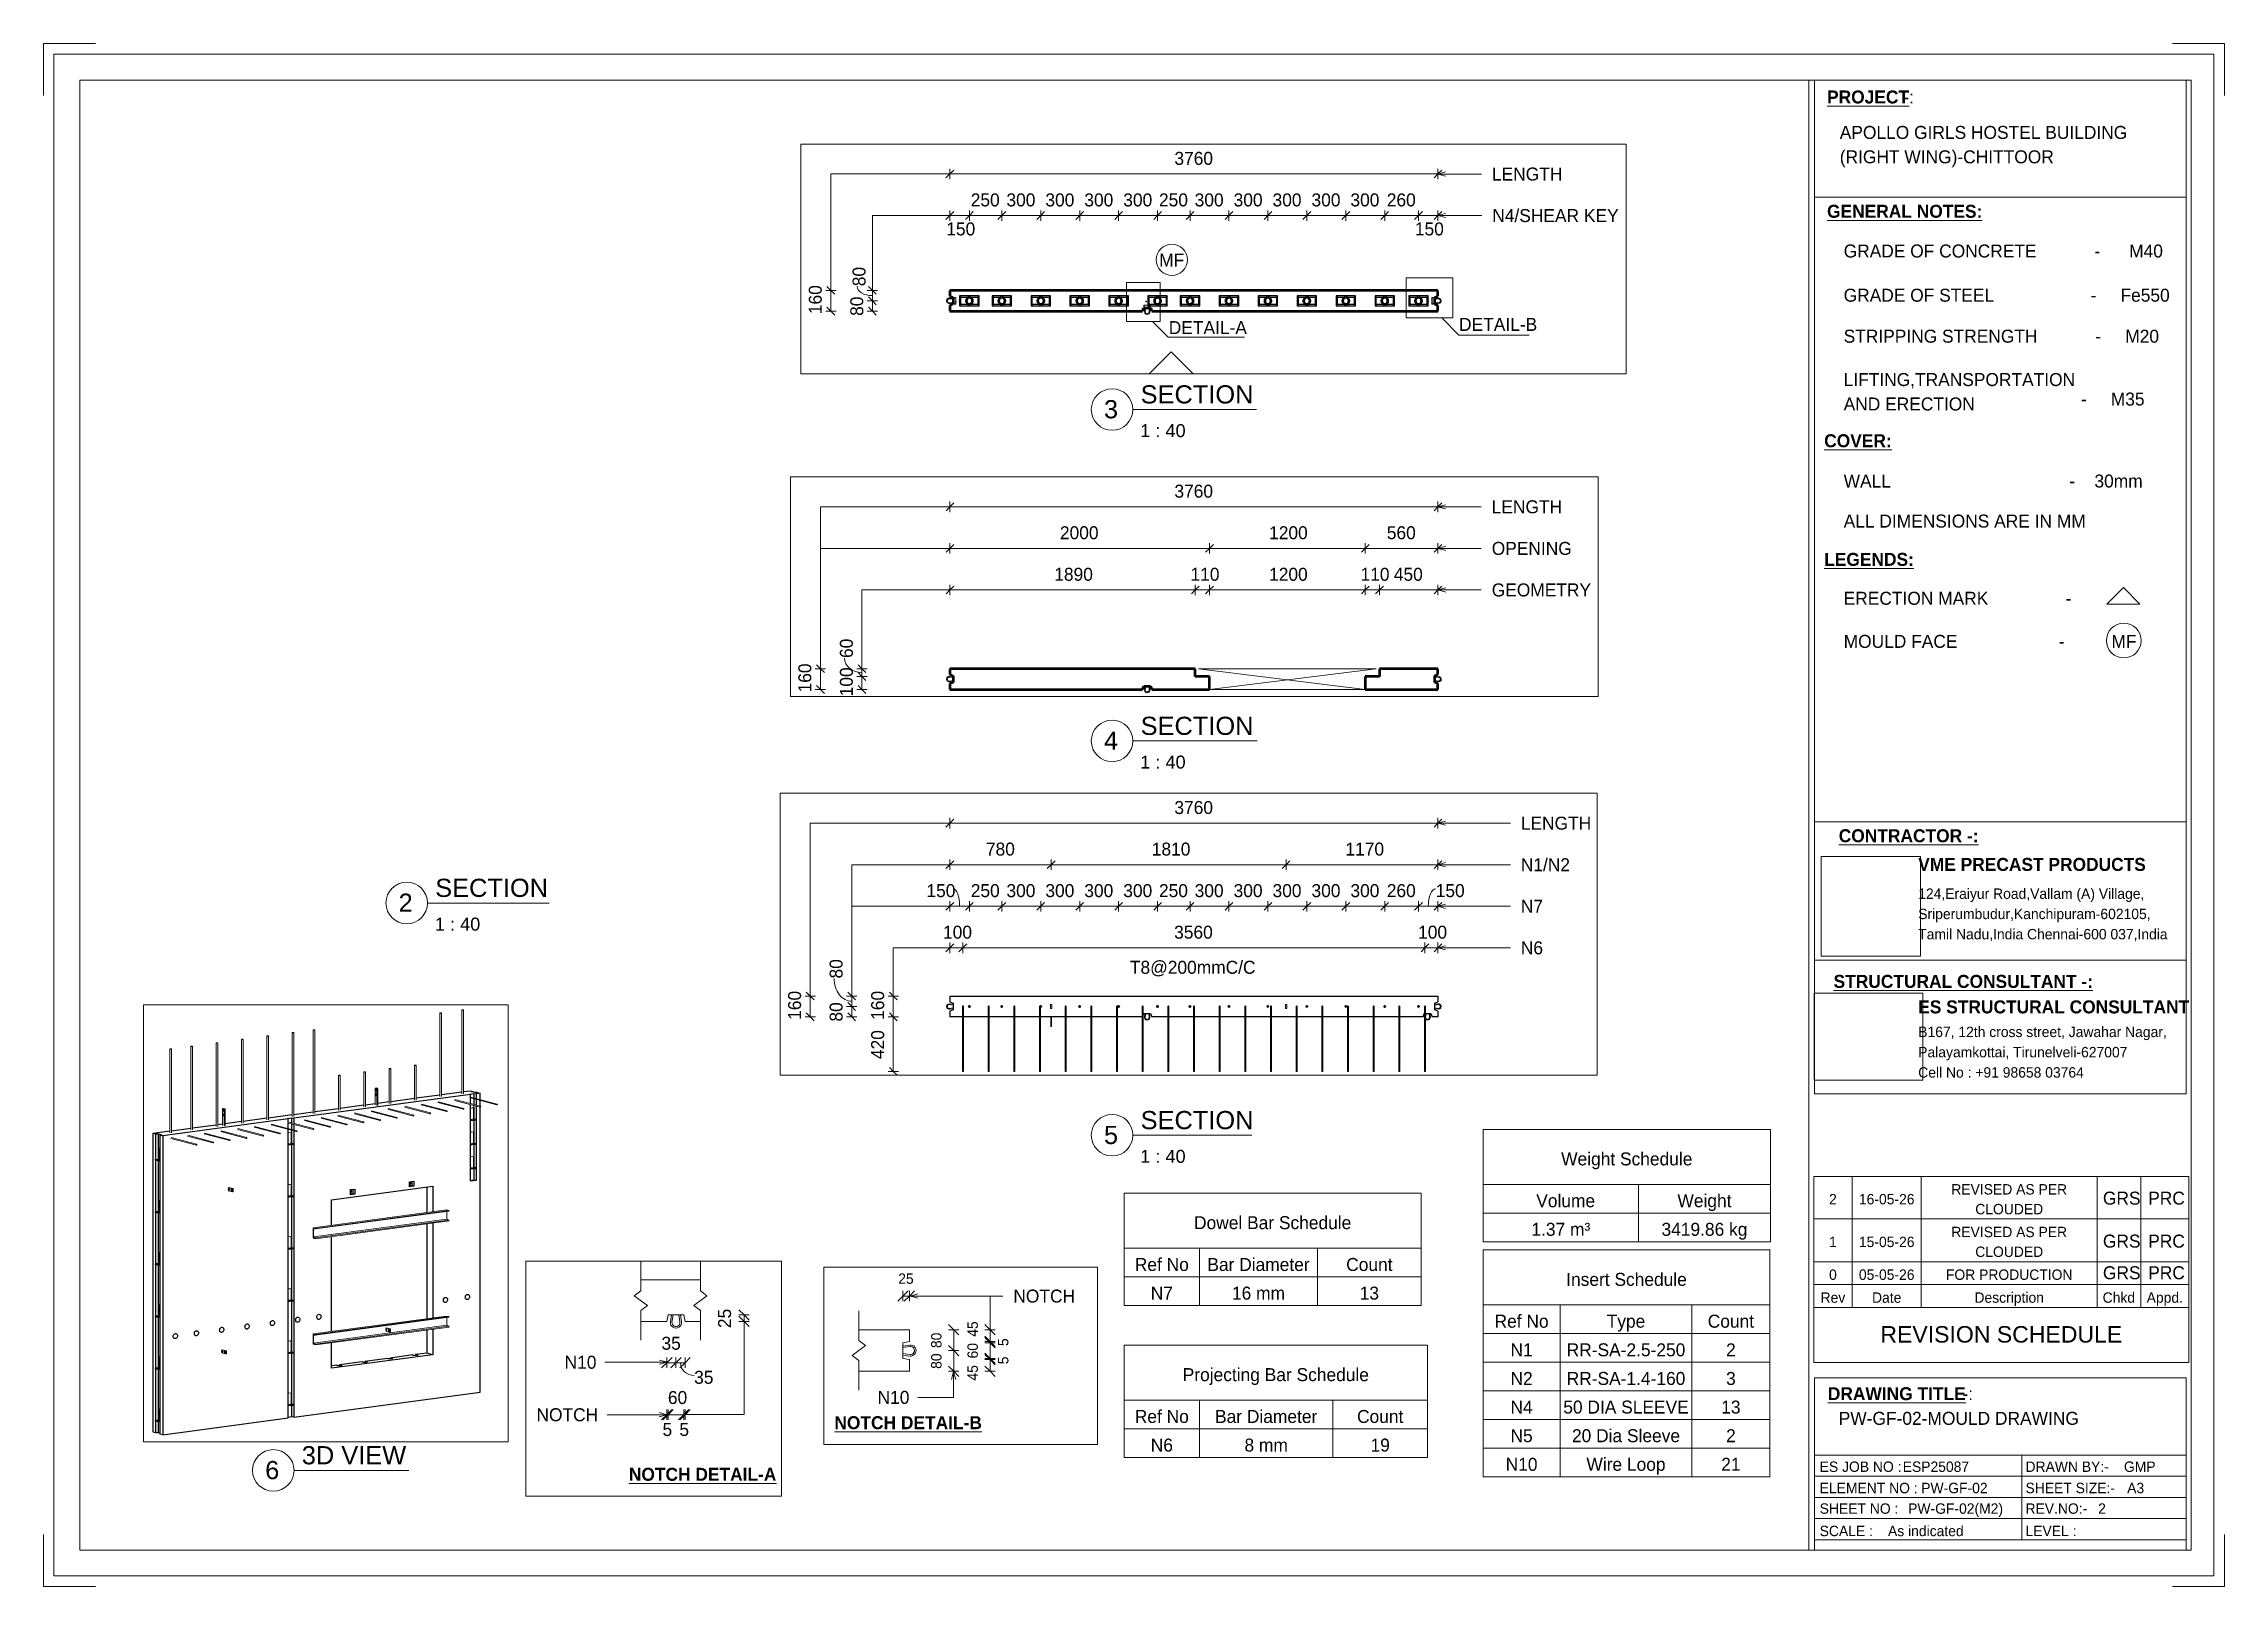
# Paper-space layout 'Layout1' of a CAD drawing. Header units: millimetres. Extents: x 0 to 582, y 0 to 622.
# Drawn here: x 161.8 to 581.8, y 325.4 to 622.4 of the extents above; entities outside this region: 1.
# The model-space entities are those that its viewports show. They can reach past a viewport. Long polylines and large blocks are cut down to what shows.
import ezdxf

# ---------------------------------------------------------------- set-up
doc = ezdxf.new("R2010")
doc.units = ezdxf.units.MM
doc.linetypes.add('Dash', pattern=[6.36, 3.18, -3.18])
doc.linetypes.add('Overhead', pattern=[3.97, 2.38, -1.59])
for name, color, linetype, lineweight in [('A-ANNO-DIMS', 211, 'Continuous', 9), ('A-ANNO-DIMS-20', 211, 'Continuous', 9), ('A-ANNO-DIMS-40', 211, 'Continuous', 9), ('A-DETL-MBND', 5, 'Continuous', 18), ('A-DETL-THIN', 151, 'Continuous', 18), ('A-FLOR-OVHD', 1, 'Overhead', 18), ('A-GENM', 13, 'Continuous', 18), ('A-WALL', 113, 'Continuous', 25), ('A-WALL-HDLN', 110, 'Dash', 25), ('G-ANNO-SCHD', 231, 'Continuous', 9), ('G-ANNO-TEXT', 231, 'Continuous', 9), ('G-ANNO-TTLB', 6, 'Continuous', 9), ('G-ANNO-TTLB-MEDM', 33, 'Continuous', 9), ('G-ANNO-TTLB-THIN', 151, 'Continuous', 9), ('S-BEAM', 12, 'Continuous', 18), ('S-RBAR', 171, 'Continuous', 18)]:
    doc.layers.add(name, color=color, linetype=linetype, lineweight=lineweight)
doc.layers.add('G-ANNO-NPLT', color=191, linetype='Continuous')
doc.styles.add('Arial', font='arial.ttf', dxfattribs={"height": 3.175})
doc.styles.add('Arial_1', font='arial.ttf', dxfattribs={"height": 2.5})
doc.styles.add('Arial_2', font='arial.ttf', dxfattribs={"height": 3.5})
doc.styles.add('Nirmala UI', font='Nirmala.ttf', dxfattribs={"height": 2.5})
doc.styles.add('Nirmala UI Semilight', font='NirmalaS.ttf', dxfattribs={"height": 100})
doc.styles.add('Nirmala UI Semilight_1', font='NirmalaS.ttf', dxfattribs={"height": 40})
doc.styles.add('Nirmala UI Semilight_2', font='NirmalaS.ttf', dxfattribs={"height": 50})
doc.styles.add('Nirmala UI Semilight_3', font='NirmalaS.ttf', dxfattribs={"height": 2.5})
doc.styles.add('Nirmala UI Semilight_4', font='NirmalaS.ttf', dxfattribs={"height": 2})
doc.styles.add('Nirmala UI Semilight_B', font='', dxfattribs={"height": 50})
doc.styles.add('Nirmala UI Semilight_B_1', font='', dxfattribs={"height": 2.5})
doc.styles.get('Nirmala UI Semilight_B').set_extended_font_data('Nirmala UI Semilight', bold=True)
doc.styles.get('Nirmala UI Semilight_B_1').set_extended_font_data('Nirmala UI Semilight', bold=True)
doc.dimstyles.new('Arrow_Filled_-2mm_Arial', dxfattribs={"dimscale": 304.8, "dimtxt": 41.894558, "dimasz": 0.131234, "dimexe": 0.065617, "dimexo": 0.0625, "dimgap": 0.114829, "dimtad": 1, "dimdec": 0, "dimzin": 0, "dimdsep": 46, "dimtxsty": 'Nirmala UI Semilight_1', "dimblk1": 'OBLIQUE', "dimblk2": 'OBLIQUE', "dimsah": 1, "dimcen": 0.09, "dimazin": 0, "dimtfac": 1, "dimtdec": 4, "dimtix": 1, "dimtmove": 0, "dimatfit": 3, "dimfxl": 0.065617, "dimfxlon": 1, "dimtvp": 1, "dimtolj": 1, "dimtzin": 0, "dimarcsym": 2})
doc.dimstyles.new('Arrow_Filled_-2mm_Arial_1', dxfattribs={"dimscale": 304.8, "dimtxt": 41.894558, "dimasz": 0.131234, "dimexe": 0.065617, "dimexo": 0.0625, "dimgap": 0.114829, "dimtad": 1, "dimdec": 0, "dimzin": 0, "dimdsep": 46, "dimtxsty": 'Nirmala UI Semilight_1', "dimblk1": 'OBLIQUE', "dimblk2": 'OBLIQUE', "dimsah": 1, "dimcen": 0.09, "dimazin": 0, "dimtfac": 1, "dimtdec": 4, "dimtix": 1, "dimtmove": 2, "dimatfit": 3, "dimfxl": 0.065617, "dimfxlon": 1, "dimtvp": 1, "dimtolj": 1, "dimtzin": 0, "dimarcsym": 2})
doc.dimstyles.new('Arrow_Filled_-_2_5mm_Arial_4', dxfattribs={"dimscale": 304.8, "dimtxt": 52.368197, "dimasz": 0.131234, "dimexe": 0.065617, "dimexo": 0.0625, "dimgap": 0.114829, "dimtad": 1, "dimdec": 0, "dimzin": 0, "dimdsep": 46, "dimtxsty": 'Nirmala UI Semilight_2', "dimblk1": 'OBLIQUE', "dimblk2": 'OBLIQUE', "dimsah": 1, "dimcen": 0.09, "dimazin": 0, "dimtfac": 1, "dimtdec": 4, "dimtix": 1, "dimtmove": 2, "dimatfit": 3, "dimfxl": 0.065617, "dimfxlon": 1, "dimtvp": 1, "dimtolj": 1, "dimtzin": 0, "dimarcsym": 2})
doc.dimstyles.new('Arrow_Filled_-_2_5mm_Arial_4_1', dxfattribs={"dimscale": 304.8, "dimtxt": 52.368197, "dimasz": 0.131234, "dimexe": 0.065617, "dimexo": 0.0625, "dimgap": 0.114829, "dimtad": 1, "dimdec": 0, "dimzin": 0, "dimdsep": 46, "dimtxsty": 'Nirmala UI Semilight_2', "dimblk1": 'OBLIQUE', "dimblk2": 'OBLIQUE', "dimsah": 1, "dimcen": 0.09, "dimazin": 0, "dimtfac": 1, "dimtdec": 4, "dimtix": 1, "dimtmove": 0, "dimatfit": 3, "dimfxl": 0.065617, "dimfxlon": 1, "dimtvp": 1, "dimtolj": 1, "dimtzin": 0, "dimarcsym": 2})
doc.dimstyles.new('Arrow_Filled_-_2_5mm_Arial_4_2', dxfattribs={"dimscale": 304.8, "dimtxt": 52.368197, "dimasz": 0.131234, "dimexe": 0.065617, "dimexo": 0.0625, "dimgap": 0.114829, "dimtad": 1, "dimdec": 0, "dimzin": 0, "dimdsep": 46, "dimtxsty": 'Nirmala UI Semilight_2', "dimblk1": 'OBLIQUE', "dimblk2": 'OBLIQUE', "dimsah": 1, "dimcen": 0.09, "dimazin": 0, "dimtfac": 1, "dimtdec": 4, "dimtix": 1, "dimtmove": 1, "dimatfit": 3, "dimfxl": 0.065617, "dimfxlon": 1, "dimtvp": 1, "dimtolj": 1, "dimtzin": 0, "dimarcsym": 2})
doc.dimstyles.new('Diagonal_-_2_5mm_NI_UI', dxfattribs={"dimscale": 304.8, "dimtxt": 104.736395, "dimasz": 0.19685, "dimexe": 0.131234, "dimexo": 0.0625, "dimgap": 0.131234, "dimtad": 1, "dimdec": 0, "dimzin": 0, "dimdsep": 46, "dimtxsty": 'Nirmala UI Semilight', "dimblk1": 'OBLIQUE', "dimblk2": 'OBLIQUE', "dimsah": 1, "dimcen": 0.09, "dimazin": 0, "dimtfac": 1, "dimtdec": 4, "dimtix": 1, "dimtmove": 0, "dimatfit": 3, "dimfxl": 0.131234, "dimfxlon": 1, "dimtvp": 1, "dimtolj": 1, "dimtzin": 0, "dimarcsym": 2})
doc.dimstyles.new('Diagonal_-_2_5mm_NI_UI_1', dxfattribs={"dimscale": 304.8, "dimtxt": 104.736395, "dimasz": 0.19685, "dimexe": 0.131234, "dimexo": 0.0625, "dimgap": 0.131234, "dimtad": 1, "dimdec": 0, "dimzin": 0, "dimdsep": 46, "dimtxsty": 'Nirmala UI Semilight', "dimblk1": 'OBLIQUE', "dimblk2": 'OBLIQUE', "dimsah": 1, "dimcen": 0.09, "dimazin": 0, "dimtfac": 1, "dimtdec": 4, "dimtix": 1, "dimtmove": 1, "dimatfit": 3, "dimfxl": 0.131234, "dimfxlon": 1, "dimtvp": 1, "dimtolj": 1, "dimtzin": 0, "dimarcsym": 2})
doc.dimstyles.new('Diagonal_-_2_5mm_NI_UI_2', dxfattribs={"dimscale": 304.8, "dimtxt": 104.736395, "dimasz": 0.19685, "dimexe": 0.131234, "dimexo": 0.0625, "dimgap": 0.131234, "dimtad": 1, "dimdec": 0, "dimzin": 0, "dimdsep": 46, "dimtxsty": 'Nirmala UI Semilight', "dimblk1": 'OBLIQUE', "dimblk2": 'OBLIQUE', "dimsah": 1, "dimcen": 0.09, "dimazin": 0, "dimtfac": 1, "dimtdec": 4, "dimtix": 1, "dimtmove": 2, "dimatfit": 3, "dimfxl": 0.131234, "dimfxlon": 1, "dimtvp": 1, "dimtolj": 1, "dimtzin": 0, "dimarcsym": 2})
picture_1 = doc.add_image_def('image1.jpg', size_in_pixel=(200, 200))
picture_2 = doc.add_image_def('image2.jpg', size_in_pixel=(1600, 1280))
pattern_1 = [(45, (66477.65, 28501.85), (-100.579, 100.579), []), (45, (66477.65, 28654.24), (-100.579, 100.579), [])]

psp = doc.layouts.get("Layout1")

# ---------------------------------------------------------------- texts
at = {"layer": 'G-ANNO-SCHD', "attachment_point": 2}
for s, insert, char_height, width, line_spacing_factor, style in [('Weight Schedule', (466.7, 408.96), 2.5, 31.8913, 1.142579, 'Nirmala UI'), ('  Volume', (454, 400.91), 2.5, 16.8411, 1.142579, 'Nirmala UI'), ('Weight', (481.66, 400.91), 2.5, 13.6363, 1.142579, 'Nirmala UI'), ('2', (506.4, 400.95), 2, 1.8098, 1.142579, 'Nirmala UI Semilight_4'), ('16-05-26', (516.76, 400.95), 2, 13.0458, 1.142579, 'Nirmala UI Semilight_4'), ('REVISED AS PER\\PCLOUDED', (540.35, 402.85), 2, 23.8042, 1.142579, 'Nirmala UI Semilight_4'), ('Dowel Bar Schedule', (398.5, 396.68), 2.5, 37.3584, 1.142579, 'Nirmala UI'), ('1.37 m³', (454, 395.4), 2.5, 14.2018, 1.142579, 'Nirmala UI'), ('3419.86 kg', (481.66, 395.4), 2.5, 20.4858, 1.142579, 'Nirmala UI'), ('1', (506.4, 392.73), 2, 1.282, 1.142579, 'Nirmala UI Semilight_4'), ('15-05-26', (516.76, 392.73), 2, 13.0458, 1.142579, 'Nirmala UI Semilight_4'), ('REVISED AS PER\\PCLOUDED', (540.35, 394.64), 2, 23.8042, 1.142579, 'Nirmala UI Semilight_4'), ('Ref No', (377.15, 388.63), 2.5, 13.0079, 1.142579, 'Nirmala UI'), ('Bar Diameter', (395.77, 388.63), 2.5, 24.5076, 1.142579, 'Nirmala UI'), ('Count', (417.12, 388.63), 2.5, 11.4369, 1.142579, 'Nirmala UI'), ('0', (506.4, 386.42), 2, 1.8098, 1.142579, 'Nirmala UI Semilight_4'), ('05-05-26', (516.76, 386.42), 2, 13.5737, 1.142579, 'Nirmala UI Semilight_4'), ('FOR PRODUCTION', (540.35, 386.42), 2, 28.002, 1.142579, 'Nirmala UI Semilight_4'), ('N7', (377.15, 383.12), 2.5, 5.4985, 1.142579, 'Nirmala UI'), ('16 mm', (395.77, 383.12), 2.5, 13.1021, 1.142579, 'Nirmala UI'), ('13', (417.12, 383.12), 2.5, 4.5873, 1.142579, 'Nirmala UI'), ('Insert Schedule', (466.65, 385.76), 2.5, 28.7807, 1.142579, 'Nirmala UI'), ('Rev', (506.4, 382.01), 2, 5.3038, 1.142579, 'Nirmala UI Semilight_4'), ('Date', (516.76, 382.01), 2, 6.9125, 1.142579, 'Nirmala UI Semilight_4'), ('Description', (540.35, 382.01), 2, 16.6152, 1.142579, 'Nirmala UI Semilight_4'), ('Chkd', (561.47, 382.01), 2, 7.5661, 1.142579, 'Nirmala UI Semilight_4'), ('Appd.', (570.32, 382.01), 2, 8.8229, 1.142579, 'Nirmala UI Semilight_4'), ('Ref No', (446.44, 377.71), 2.5, 13.0079, 1.142579, 'Nirmala UI'), ('Type', (466.55, 377.71), 2.5, 9.049, 1.142579, 'Nirmala UI'), ('Count', (486.75, 377.71), 2.5, 11.4369, 1.142579, 'Nirmala UI'), ('REVISION SCHEDULE', (538.83, 375.52), 3.175, 55.5831, 0.941778, 'Arial'), ('N1', (446.44, 372.2), 2.5, 5.4985, 1.142579, 'Nirmala UI'), ('RR-SA-2.5-250', (466.55, 372.2), 2.5, 27.5867, 1.142579, 'Nirmala UI'), ('2', (486.75, 372.2), 2.5, 2.2937, 1.142579, 'Nirmala UI'), ('Projecting Bar Schedule', (399.11, 367.42), 2.5, 44.5535, 1.142579, 'Nirmala UI'), ('N2', (446.44, 366.69), 2.5, 5.4985, 1.142579, 'Nirmala UI'), ('RR-SA-1.4-160', (466.55, 366.69), 2.5, 27.5867, 1.142579, 'Nirmala UI'), ('3', (486.75, 366.69), 2.5, 2.2937, 1.142579, 'Nirmala UI'), ('50 DIA SLEEVE', (466.55, 361.18), 2.5, 27.2097, 1.142579, 'Nirmala UI'), ('13', (486.75, 361.18), 2.5, 4.5873, 1.142579, 'Nirmala UI'), ('Ref No', (377.15, 359.37), 2.5, 13.0079, 1.142579, 'Nirmala UI'), ('Bar Diameter', (397.25, 359.37), 2.5, 24.5076, 1.142579, 'Nirmala UI'), ('Count', (419.21, 359.37), 2.5, 11.4369, 1.142579, 'Nirmala UI'), ('N4', (446.44, 361.18), 2.5, 5.4985, 1.142579, 'Nirmala UI'), ('N6', (377.15, 353.86), 2.5, 5.4985, 1.142579, 'Nirmala UI'), ('8 mm', (397.25, 353.86), 2.5, 10.8085, 1.142579, 'Nirmala UI'), ('19', (419.21, 353.86), 2.5, 4.5873, 1.142579, 'Nirmala UI'), ('N5', (446.44, 355.67), 2.5, 5.4985, 1.142579, 'Nirmala UI'), ('20 Dia Sleeve', (466.55, 355.67), 2.5, 25.136, 1.142579, 'Nirmala UI'), ('2', (486.75, 355.67), 2.5, 2.2937, 1.142579, 'Nirmala UI'), ('N10', (446.44, 350.16), 2.5, 7.7922, 1.142579, 'Nirmala UI'), ('Wire Loop', (466.55, 350.16), 2.5, 19.449, 1.142579, 'Nirmala UI'), ('21', (486.75, 350.16), 2.5, 4.5873, 1.142579, 'Nirmala UI')]:
    psp.add_mtext(s, dxfattribs=dict(at, insert=insert, char_height=char_height, width=width, line_spacing_factor=line_spacing_factor, style=style))
at = {"layer": 'G-ANNO-TEXT', "color": 7, "char_height": 2.5, "attachment_point": 1}
for s, insert, width, style in [('GRADE OF CONCRETE            -      M40', (508.47, 583.74), 72.9536, 'Nirmala UI Semilight_3'), ('GRADE OF STEEL                    -     Fe550', (508.47, 575.23), 74.0759, 'Nirmala UI Semilight_3'), ('STRIPPING STRENGTH            -     M20', (508.47, 567.34), 71.1899, 'Nirmala UI Semilight_3'), ('LIFTING,TRANSPORTATION', (508.47, 558.99), 50.346, 'Nirmala UI Semilight_3'), (' -     M35', (553.23, 555.24), 17.0759, 'Nirmala UI Semilight_3'), ('AND ERECTION     ', (508.47, 554.29), 34.9536, 'Nirmala UI Semilight_3'), ('\\LCOVER:', (504.72, 547.21), 14.1097, 'Nirmala UI Semilight_B_1'), ('WALL                                     -    30mm', (508.47, 539.46), 73.2742, 'Nirmala UI Semilight_3'), ('ALL DIMENSIONS ARE IN MM', (508.47, 531.75), 55.0759, 'Nirmala UI Semilight_3'), ('\\LLEGENDS:', (504.72, 524.38), 18.519, 'Nirmala UI Semilight_B_1'), ('ERECTION MARK                -', (508.47, 516.88), 52.3502, 'Nirmala UI Semilight_3'), ('MOULD FACE                     -', (508.47, 508.59), 52.27, 'Nirmala UI Semilight_3'), ('MF', (560.04, 508.59), 5.9325, 'Nirmala UI'), ('GRS', (558.4, 401.4), 7.5359, 'Nirmala UI Semilight_3'), ('PRC', (567.12, 401.4), 7.4557, 'Nirmala UI Semilight_3'), ('GRS', (558.4, 393.13), 7.5359, 'Nirmala UI Semilight_3'), ('PRC', (567.12, 393.13), 7.4557, 'Nirmala UI Semilight_3'), ('GRS', (558.4, 387.04), 7.5359, 'Nirmala UI Semilight_3'), ('PRC', (567.12, 387.04), 7.4557, 'Nirmala UI Semilight_3')]:
    psp.add_mtext(s, dxfattribs=dict(at, insert=insert, width=width, style=style))
at = {"layer": 'G-ANNO-TTLB', "attachment_point": 1}
for s, insert, char_height, width, style in [('APOLLO GIRLS HOSTEL BUILDING', (507.72, 606.57), 2.5, 62.5316, 'Nirmala UI Semilight_3'), ('(RIGHT WING)-CHITTOOR', (507.72, 601.87), 2.5, 47.6202, 'Nirmala UI Semilight_3'), ('SECTION', (373.07, 556.64), 3.5, 26.616, 'Arial_2'), ('3', (366.01, 553.78), 3.5, 3.3671, 'Arial_2'), ('1 : 40', (373, 549.16), 2.5, 10.5823, 'Arial_1'), ('SECTION', (373.07, 492.83), 3.5, 26.616, 'Arial_2'), ('4', (366.01, 489.97), 3.5, 3.3671, 'Arial_2'), ('1 : 40', (373, 485.35), 2.5, 10.5823, 'Arial_1'), ('2', (230.16, 458.78), 3.5, 3.3671, 'Arial_2'), ('SECTION', (237.21, 461.64), 3.5, 26.616, 'Arial_2'), ('1 : 40', (237.15, 454.16), 2.5, 10.5823, 'Arial_1'), ('SECTION', (373.07, 416.93), 3.5, 26.616, 'Arial_2'), ('5', (366.01, 414.07), 3.5, 3.3671, 'Arial_2'), ('1 : 40', (373, 409.45), 2.5, 10.5823, 'Arial_1'), ('PW-GF-02-MOULD DRAWING', (507.52, 359.01), 2.5, 55.3966, 'Nirmala UI Semilight_3'), ('6', (204.46, 349.55), 3.5, 3.3671, 'Arial_2'), ('3D VIEW', (211.52, 352.41), 3.5, 25.0928, 'Arial_2'), ('ESP25087', (519.84, 349.45), 2, 14.5907, 'Nirmala UI Semilight_4'), ('GMP', (562.45, 349.45), 2, 7.2152, 'Nirmala UI Semilight_4'), ('PW-GF-02', (523.41, 345.35), 2, 15.4726, 'Nirmala UI Semilight_4'), ('PW-GF-02(M2)', (520.89, 341.39), 2, 22.3671, 'Nirmala UI Semilight_4'), ('2', (557.48, 341.39), 2, 1.8439, 'Nirmala UI Semilight_4'), ('As indicated', (517.01, 337.08), 2, 18.1983, 'Nirmala UI Semilight_4')]:
    psp.add_mtext(s, dxfattribs=dict(at, insert=insert, char_height=char_height, width=width, style=style))

msp = doc.modelspace()

# ---------------------------------------------------------------- texts
at = {"layer": 'G-ANNO-TEXT', "color": 7, "attachment_point": 1}
for s, insert, char_height, width, style in [('LENGTH', (56155, 31831.97), 100, 612.4892, 'Nirmala UI Semilight'), ('LENGTH', (48999.87, 31747.11), 100, 612.4892, 'Nirmala UI Semilight'), ('N1/N2', (56155, 31511.97), 100, 468.1855, 'Nirmala UI Semilight'), ('OPENING', (48999.87, 31426.9), 100, 715.1053, 'Nirmala UI Semilight'), ('LENGTH', (41940.86, 31396.77), 100, 612.4892, 'Nirmala UI Semilight'), ('N7', (56155, 31191.97), 100, 211.6455, 'Nirmala UI Semilight'), ('GEOMETRY', (48999.87, 31106.9), 100, 843.3752, 'Nirmala UI Semilight'), ('N4/SHEAR KEY', (41943.36, 31076.77), 100, 1103.122, 'Nirmala UI Semilight'), ('N6', (56155, 30871.97), 100, 214.8522, 'Nirmala UI Semilight'), ('MF', (39377.86, 30734.17), 100, 227.6792, 'Nirmala UI Semilight'), ('DETAIL-B', (41687.57, 30238.58), 100, 683.0377, 'Nirmala UI Semilight'), ('DETAIL-A', (39451.39, 30214.03), 100, 695.8647, 'Nirmala UI Semilight'), ('NOTCH', (57577.75, 2698.76), 50, 282.194, 'Nirmala UI Semilight_2'), ('N10', (57054.84, 2308.73), 50, 139.4936, 'Nirmala UI Semilight_2'), ('\\LNOTCH DETAIL-B', (56888.41, 2211.25), 50, 655.7804, 'Nirmala UI Semilight_B'), ('N10', (58149.66, 2091.69), 50, 139.4936, 'Nirmala UI Semilight_2'), ('NOTCH', (58041.26, 1889.53), 50, 282.194, 'Nirmala UI Semilight_2'), ('\\LNOTCH DETAIL-A', (58397.12, 1660.22), 50, 662.1939, 'Nirmala UI Semilight_B')]:
    msp.add_mtext(s, dxfattribs=dict(at, insert=insert, char_height=char_height, width=width, style=style))

# ---------------------------------------------------------------- blocks, each defined once
blk = doc.blocks.new('ES-A3-VME SHEET - ES-A3 SHEET-601691-PW-GF-02-MOULD DRAWING')
at = {"layer": 'G-ANNO-TTLB'}
for p, q in [((161.79, 622.41), (171.79, 622.41)), ((161.79, 622.41), (161.79, 612.41)), ((581.79, 622.41), (571.79, 622.41)), ((581.79, 622.41), (581.79, 612.41)), ((502.83, 488.6), (502.83, 615.41)), ((574.43, 615.41), (574.43, 488.6)), ((502.83, 592.83), (574.43, 592.83)), ((502.83, 420.26), (502.83, 488.6)), ((574.43, 420.26), (574.43, 488.6)), ((502.83, 472.62), (574.43, 472.62)), ((161.79, 325.41), (161.79, 335.41)), ((581.79, 325.41), (581.79, 335.41)), ((161.79, 325.41), (171.79, 325.41)), ((581.79, 325.41), (571.79, 325.41))]:
    blk.add_line(p, q, dxfattribs=at)
at = {"layer": 'G-ANNO-TTLB-MEDM'}
for p, q in [((168.79, 615.41), (168.79, 332.41)), ((168.79, 615.41), (575.42, 615.41)), ((501.74, 615.41), (501.74, 332.41)), ((575.42, 615.41), (575.42, 332.41)), ((502.83, 445.95), (574.43, 445.95)), ((502.83, 420.26), (574.43, 420.26)), ((502.83, 365.59), (574.43, 365.59)), ((502.83, 365.59), (502.83, 332.41)), ((574.43, 332.41), (574.43, 365.59)), ((168.79, 332.41), (575.42, 332.41))]:
    blk.add_line(p, q, dxfattribs=at)
at = {"layer": 'G-ANNO-TTLB-THIN'}
for p, q in [((163.79, 620.41), (163.79, 327.41)), ((579.79, 620.41), (163.79, 620.41)), ((579.79, 327.41), (579.79, 620.41)), ((502.83, 350.7), (574.43, 350.7)), ((542.79, 334.4), (542.79, 350.7)), ((502.83, 346.63), (574.43, 346.63)), ((502.83, 342.55), (574.43, 342.55)), ((502.83, 338.48), (574.43, 338.48)), ((502.83, 334.4), (574.43, 334.4)), ((163.79, 327.41), (579.79, 327.41))]:
    blk.add_line(p, q, dxfattribs=at)
at = {"layer": 'G-ANNO-TTLB', "attachment_point": 1}
for s, insert, char_height, width, style in [('\\LPROJECT', (505.27, 613.39), 2.5, 16.6751, 'Nirmala UI Semilight_B_1'), (' -:', (519.02, 613.39), 2.5, 3.8481, 'Nirmala UI Semilight_3'), ('\\LGENERAL NOTES:', (505.27, 591.39), 2.5, 32.7088, 'Nirmala UI Semilight_B_1'), ('\\LCONTRACTOR -:', (507.52, 471.17), 2.5, 30.9451, 'Nirmala UI Semilight_B_1'), ('VME PRECAST PRODUCTS', (522.83, 465.65), 2.5, 48.9029, 'Nirmala UI Semilight_B_1'), ('124,Eraiyur Road,Vallam (A) Village,', (522.83, 459.77), 2, 52.5105, 'Nirmala UI Semilight_4'), ('Sriperumbudur,Kanchipuram-602105,', (522.83, 455.87), 2, 55.5569, 'Nirmala UI Semilight_4'), ('Tamil Nadu,India Chennai-600 037,India', (522.83, 451.97), 2, 59.8861, 'Nirmala UI Semilight_4'), ('\\LSTRUCTURAL CONSULTANT -:', (506.53, 443.13), 2.5, 56.4388, 'Nirmala UI Semilight_B_1'), ('ES STRUCTURAL CONSULTANT', (522.83, 438.22), 2.5, 58.1223, 'Nirmala UI Semilight_B_1'), ('B167, 12th cross street, Jawahar Nagar,', (522.83, 433.16), 2, 57, 'Nirmala UI Semilight_4'), ('Palayamkottai, Tirunelveli-627007', (522.83, 429.26), 2, 50.0253, 'Nirmala UI Semilight_4'), ('Cell No : +91 98658 03764', (522.83, 425.36), 2, 39.443, 'Nirmala UI Semilight_4'), ('\\LDRAWING TITLE', (505.42, 363.76), 2.5, 30.2236, 'Nirmala UI Semilight_B_1'), ('\\fNirmala UI Semilight|b1|i0|c0|p34|; ', (530.35, 363.76), 2.5, 1.2025, 'Nirmala UI Semilight_B_1'), ('-:', (531.35, 363.76), 2.5, 2.6456, 'Nirmala UI Semilight_3'), ('ES JOB NO :', (503.85, 349.45), 2, 18.038, 'Nirmala UI Semilight_4'), ('DRAWN BY:-', (543.49, 349.45), 2, 19.0802, 'Nirmala UI Semilight_4'), ('ELEMENT NO :', (503.85, 345.35), 2, 21.8861, 'Nirmala UI Semilight_4'), ('SHEET SIZE:-', (543.49, 345.35), 2, 18.9198, 'Nirmala UI Semilight_4'), ('A3', (563.07, 345.35), 2, 4.0084, 'Nirmala UI Semilight_4'), ('SHEET NO :', (503.85, 341.39), 2, 17.2363, 'Nirmala UI Semilight_4'), ('REV.NO:-', (543.49, 341.39), 2, 13.789, 'Nirmala UI Semilight_4'), ('SCALE :', (503.85, 337.08), 2, 11.1435, 'Nirmala UI Semilight_4'), ('LEVEL :', (543.49, 337.08), 2, 10.5021, 'Nirmala UI Semilight_4')]:
    blk.add_mtext(s, dxfattribs=dict(at, insert=insert, char_height=char_height, width=width, style=style))
at = {"layer": 'G-ANNO-TTLB'}
image = blk.add_image(picture_1, insert=(504.11, 446.76), size_in_units=(19.15, 19.15), dxfattribs=at)
image.dxf.flags = 7
image = blk.add_image(picture_2, insert=(502.76, 422.87), size_in_units=(20.94, 16.75), dxfattribs=at)
image.dxf.flags = 7
blk = doc.blocks.new('Viewport - M_View Title_rfa A3-601133-PW-GF-02-MOULD DRAWING')
at = {"layer": 'G-ANNO-TTLB'}
for start, end in [(360, 180), (180, 0)]:
    blk.add_arc((-4.125, 0), 4, start, end, dxfattribs=at)
blk = doc.blocks.new('Rebar Bar - Part 2995452654-431004-3D Ortho')
at = {"layer": 'S-RBAR'}
for p, q in [((39599.78, 19168.33), (39599.78, 18361.98)), ((39615.78, 18361.98), (39615.78, 19168.33))]:
    blk.add_line(p, q, dxfattribs=at)
for points in [[(39603.12, 19169.54, 0), (39601.6, 19169.28, 0), (39600.5, 19168.95, 0), (39599.89, 19168.57, 0), (39599.82, 19168.18, 0), (39600.3, 19167.8, 0), (39601.28, 19167.46, 0), (39602.71, 19167.18, 0), (39604.48, 19166.97, 0), (39606.48, 19166.86, 0), (39608.57, 19166.84, 0), (39610.6, 19166.93, 0), (39612.44, 19167.12, 0)], [(39612.44, 19167.12, 0), (39613.97, 19167.38, 0), (39615.07, 19167.71, 0), (39615.68, 19168.09, 0), (39615.74, 19168.48, 0), (39615.27, 19168.86, 0), (39614.29, 19169.2, 0), (39612.86, 19169.48, 0), (39611.08, 19169.69, 0), (39609.09, 19169.8, 0), (39607, 19169.82, 0), (39604.97, 19169.73, 0), (39603.12, 19169.54, 0)]]:
    blk.add_polyline3d(points, dxfattribs=at)
blk = doc.blocks.new('Rebar Bar - Part 3977270317-431004-3D Ortho')
at = {"layer": 'S-RBAR'}
for p, q in [((36990.61, 18819.32), (36990.61, 18012.98)), ((37006.61, 18012.98), (37006.61, 18819.32))]:
    blk.add_line(p, q, dxfattribs=at)
for points in [[(36993.95, 18820.54, 0), (36992.42, 18820.27, 0), (36991.32, 18819.94, 0), (36990.71, 18819.57, 0), (36990.65, 18819.18, 0), (36991.12, 18818.8, 0), (36992.1, 18818.45, 0), (36993.53, 18818.17, 0), (36995.31, 18817.96, 0), (36997.3, 18817.85, 0), (36999.39, 18817.84, 0), (37001.43, 18817.93, 0), (37003.27, 18818.11, 0)], [(37003.27, 18818.11, 0), (37004.79, 18818.38, 0), (37005.89, 18818.71, 0), (37006.5, 18819.08, 0), (37006.57, 18819.47, 0), (37006.09, 18819.85, 0), (37005.11, 18820.19, 0), (37003.68, 18820.48, 0), (37001.91, 18820.68, 0), (36999.91, 18820.8, 0), (36997.82, 18820.81, 0), (36995.79, 18820.72, 0), (36993.95, 18820.54, 0)]]:
    blk.add_polyline3d(points, dxfattribs=at)
blk = doc.blocks.new('Rebar Bar - Part 3767426986-431004-3D Ortho')
at = {"layer": 'S-RBAR'}
for p, q in [((39940.69, 18262.79), (39682.83, 18329.95)), ((39682.83, 18321.68), (39938.67, 18255.05))]:
    blk.add_line(p, q, dxfattribs=at)
for points in [[(39942.93, 18259.35, 0), (39942.82, 18260.35, 0), (39942.49, 18261.26, 0), (39941.98, 18262, 0), (39941.3, 18262.54, 0), (39940.52, 18262.83, 0), (39939.68, 18262.85, 0), (39938.84, 18262.6, 0), (39938.05, 18262.1, 0), (39937.38, 18261.39, 0), (39936.86, 18260.51, 0), (39936.54, 18259.51, 0), (39936.43, 18258.48, 0)], [(39936.43, 18258.48, 0), (39936.54, 18257.48, 0), (39936.86, 18256.58, 0), (39937.38, 18255.83, 0), (39938.05, 18255.3, 0), (39938.84, 18255.01, 0), (39939.68, 18254.99, 0), (39940.52, 18255.23, 0), (39941.3, 18255.73, 0), (39941.98, 18256.45, 0), (39942.49, 18257.33, 0), (39942.82, 18258.32, 0), (39942.93, 18259.35, 0)]]:
    blk.add_polyline3d(points, dxfattribs=at)
blk = doc.blocks.new('Rebar Bar - Part 3767426986-V1-3D Ortho')
at = {"layer": 'S-RBAR'}
for p, q in [((39779.93, 18241.28), (39533.05, 18305.58)), ((39531.04, 18297.84), (39777.91, 18233.54))]:
    blk.add_line(p, q, dxfattribs=at)
for points in [[(39782.17, 18237.85, 0), (39782.06, 18238.85, 0), (39781.73, 18239.76, 0), (39781.22, 18240.5, 0), (39780.54, 18241.03, 0), (39779.76, 18241.32, 0), (39778.92, 18241.34, 0), (39778.08, 18241.1, 0), (39777.29, 18240.6, 0), (39776.62, 18239.89, 0), (39776.1, 18239, 0), (39775.78, 18238.01, 0), (39775.67, 18236.98, 0)], [(39775.67, 18236.98, 0), (39775.78, 18235.98, 0), (39776.1, 18235.07, 0), (39776.62, 18234.33, 0), (39777.29, 18233.79, 0), (39778.08, 18233.51, 0), (39778.92, 18233.48, 0), (39779.76, 18233.73, 0), (39780.54, 18234.23, 0), (39781.22, 18234.94, 0), (39781.73, 18235.83, 0), (39782.06, 18236.82, 0), (39782.17, 18237.85, 0)]]:
    blk.add_polyline3d(points, dxfattribs=at)
blk = doc.blocks.new('Rebar Bar - Part 3767426986-V2-3D Ortho')
at = {"layer": 'S-RBAR'}
for p, q in [((38011.57, 18004.75), (37764.7, 18069.05)), ((37763.22, 18061.16), (38009.56, 17997.01))]:
    blk.add_line(p, q, dxfattribs=at)
for points in [[(38013.82, 18001.31, 0), (38013.71, 18002.31, 0), (38013.38, 18003.22, 0), (38012.87, 18003.96, 0), (38012.19, 18004.5, 0), (38011.41, 18004.79, 0), (38010.57, 18004.81, 0), (38009.73, 18004.56, 0), (38008.94, 18004.06, 0), (38008.27, 18003.35, 0), (38007.75, 18002.47, 0), (38007.43, 18001.47, 0), (38007.32, 18000.44, 0)], [(38007.32, 18000.44, 0), (38007.43, 17999.44, 0), (38007.75, 17998.54, 0), (38008.27, 17997.79, 0), (38008.94, 17997.26, 0), (38009.73, 17996.97, 0), (38010.57, 17996.95, 0), (38011.41, 17997.19, 0), (38012.19, 17997.69, 0), (38012.87, 17998.41, 0), (38013.38, 17999.29, 0), (38013.71, 18000.28, 0), (38013.82, 18001.31, 0)]]:
    blk.add_polyline3d(points, dxfattribs=at)
blk = doc.blocks.new('Rebar Bar - Part 1062869401-431004-3D Ortho')
at = {"layer": 'S-RBAR'}
for p, q in [((38413.06, 18538.03), (38413.06, 18203.24)), ((38429.06, 18203.24), (38429.06, 18538.03))]:
    blk.add_line(p, q, dxfattribs=at)
for points in [[(38416.4, 18539.24, 0), (38414.87, 18538.98, 0), (38413.77, 18538.64, 0), (38413.16, 18538.27, 0), (38413.09, 18537.88, 0), (38413.57, 18537.5, 0), (38414.55, 18537.16, 0), (38415.98, 18536.87, 0), (38417.75, 18536.67, 0), (38419.75, 18536.55, 0), (38421.84, 18536.54, 0), (38423.87, 18536.63, 0), (38425.72, 18536.81, 0)], [(38425.72, 18536.81, 0), (38427.24, 18537.08, 0), (38428.34, 18537.41, 0), (38428.95, 18537.78, 0), (38429.02, 18538.17, 0), (38428.54, 18538.55, 0), (38427.56, 18538.9, 0), (38426.13, 18539.18, 0), (38424.36, 18539.39, 0), (38422.36, 18539.5, 0), (38420.27, 18539.51, 0), (38418.24, 18539.43, 0), (38416.4, 18539.24, 0)]]:
    blk.add_polyline3d(points, dxfattribs=at)
blk = doc.blocks.new('loopbox down bent - Wire Loop-602462-3D Ortho')
at = {"layer": 'A-GENM'}
for p, q in [((36681.39, 15831.86), (36681.39, 15724.07)), ((36681.61, 15831.73), (36682.55, 15831.49)), ((36683.2, 15831.58), (36682.03, 15831.88)), ((36682.03, 15831.88), (36693.86, 15828.8)), ((36682.55, 15831.49), (36683.2, 15831.58)), ((36682.55, 15724.18), (36682.55, 15831.49)), ((36683.2, 15724.24), (36683.2, 15831.58)), ((36693.86, 15827.85), (36683.2, 15830.62)), ((36684.97, 15724.48), (36661.28, 15722.2)), ((36686.46, 15724.62), (36684.97, 15724.48)), ((36640.7, 15716.81), (36641.35, 15716.9)), ((36661.24, 15716.05), (36661.86, 15716.14)), ((36661.86, 15716.14), (36685.55, 15718.43)), ((36681.39, 15718.05), (36681.39, 15716.07)), ((36693.86, 15718.68), (36682.37, 15716.61)), ((36682.55, 15716.48), (36682.55, 15718.16)), ((36683.2, 15716.65), (36683.2, 15718.22)), ((36685.55, 15718.43), (36687.21, 15718.59)), ((36681.39, 15710.43), (36681.39, 15709.06)), ((36682.55, 15708.69), (36681.61, 15708.93)), ((36682.55, 15708.69), (36682.55, 15710.54)), ((36683.2, 15708.78), (36682.55, 15708.69)), ((36683.2, 15708.78), (36683.2, 15710.6)), ((36683.2, 15709.56), (36693.86, 15706.78)), ((36693.86, 15706), (36683.2, 15708.78)), ((36683.45, 15710.62), (36693.86, 15712.5))]:
    blk.add_line(p, q, dxfattribs=at)
for points in [[(36681.39, 15831.86, 0), (36681.39, 15831.84, 0), (36681.47, 15831.79, 0), (36681.61, 15831.73, 0)], [(36681.66, 15832.01, 0), (36681.5, 15831.96, 0), (36681.4, 15831.9, 0)], [(36648.51, 15716.1, 0), (36650.61, 15719.6, 0), (36655.39, 15721.33, 0), (36661.28, 15722.2, 0)], [(36648.51, 15716.1, 0), (36650.61, 15712.6, 0), (36655.39, 15710.87, 0), (36664.51, 15709.76, 0), (36676.71, 15709.83, 0), (36683.45, 15710.62, 0)], [(36653.92, 15717.7, 0), (36655.95, 15716.99, 0), (36662.87, 15715.97, 0), (36674.06, 15715.77, 0), (36682.25, 15716.59, 0), (36682.37, 15716.61, 0)], [(36681.61, 15708.93, 0), (36681.47, 15708.98, 0), (36681.39, 15709.04, 0), (36681.39, 15709.06, 0)]]:
    blk.add_polyline3d(points, dxfattribs=at)
blk = doc.blocks.new('loopbox down bent - Wire Loop-V3-3D Ortho')
at = {"layer": 'A-GENM'}
for p, q in [((36681.39, 15329.84), (36681.39, 15222.05)), ((36681.61, 15329.71), (36682.55, 15329.47)), ((36683.2, 15329.56), (36682.03, 15329.86)), ((36682.03, 15329.86), (36693.86, 15326.78)), ((36682.55, 15329.47), (36683.2, 15329.56)), ((36682.55, 15222.16), (36682.55, 15329.47)), ((36683.2, 15222.22), (36683.2, 15329.56)), ((36693.86, 15325.83), (36683.2, 15328.6)), ((36684.97, 15222.46), (36661.28, 15220.18)), ((36686.46, 15222.6), (36684.97, 15222.46)), ((36661.86, 15214.12), (36685.55, 15216.41)), ((36681.39, 15216.03), (36681.39, 15214.2)), ((36693.86, 15216.66), (36682.37, 15214.59)), ((36682.55, 15214.46), (36682.55, 15216.14)), ((36683.2, 15214.63), (36683.2, 15216.2)), ((36685.55, 15216.41), (36687.21, 15216.57)), ((36640.7, 15214.79), (36641.35, 15214.88)), ((36661.24, 15214.03), (36661.86, 15214.12)), ((36683.45, 15208.6), (36693.86, 15210.48)), ((36681.39, 15208.41), (36681.39, 15207.04)), ((36682.55, 15206.67), (36681.61, 15206.91)), ((36682.55, 15206.67), (36682.55, 15208.52)), ((36683.2, 15206.76), (36682.55, 15206.67)), ((36683.2, 15206.76), (36683.2, 15208.58)), ((36683.2, 15207.54), (36693.86, 15204.76)), ((36693.86, 15203.98), (36683.2, 15206.76))]:
    blk.add_line(p, q, dxfattribs=at)
for points in [[(36681.39, 15329.84, 0), (36681.39, 15329.82, 0), (36681.47, 15329.77, 0), (36681.61, 15329.71, 0)], [(36681.66, 15329.99, 0), (36681.5, 15329.94, 0), (36681.4, 15329.88, 0)], [(36648.51, 15214.08, 0), (36650.61, 15217.58, 0), (36655.39, 15219.31, 0), (36661.28, 15220.18, 0)], [(36653.92, 15215.68, 0), (36655.95, 15214.97, 0), (36662.87, 15213.95, 0), (36674.06, 15213.75, 0), (36682.25, 15214.57, 0), (36682.37, 15214.59, 0)], [(36648.51, 15214.08, 0), (36650.61, 15210.58, 0), (36655.39, 15208.85, 0), (36664.51, 15207.74, 0), (36676.71, 15207.81, 0), (36683.45, 15208.6, 0)], [(36681.61, 15206.91, 0), (36681.47, 15206.96, 0), (36681.39, 15207.02, 0), (36681.39, 15207.04, 0)]]:
    blk.add_polyline3d(points, dxfattribs=at)
blk = doc.blocks.new('loopbox down bent - Wire Loop-600440-3D Ortho')
at = {"layer": 'A-GENM'}
for p, q in [((37927.13, 15981.16), (37957.43, 15985.21)), ((37956.27, 15984.1), (37927.13, 15980.21)), ((37957.43, 15985.21), (37955.81, 15985)), ((37955.81, 15985), (37956.27, 15984.87)), ((37955.81, 15985), (37955.81, 15877.44)), ((37956.27, 15984.87), (37957.57, 15985.05)), ((37956.27, 15984.87), (37956.27, 15877.35)), ((37958.07, 15877), (37958.07, 15985.23)), ((37953.42, 15878.01), (37951.41, 15878.4)), ((37971.92, 15874.43), (37953.42, 15878.01)), ((37930.34, 15874.76), (37928.29, 15875.46)), ((37942.61, 15870.32), (37930.37, 15874.75)), ((37950.09, 15872.46), (37952.26, 15872.04)), ((37952.26, 15872.04), (37967.49, 15869.09)), ((37955.81, 15871.52), (37955.81, 15868.49)), ((37956.27, 15871.44), (37956.27, 15868.5)), ((37958.07, 15868.52), (37958.07, 15871.12)), ((37927.13, 15869.43), (37928.36, 15869)), ((37928.33, 15869.02), (37940.54, 15864.6)), ((37987.05, 15867.96), (37986.58, 15868.08)), ((37927.13, 15859.14), (37953.72, 15862.7)), ((37956.27, 15862.25), (37927.13, 15858.36)), ((37956.27, 15862.07), (37955.81, 15862.19)), ((37956.27, 15862.69), (37956.27, 15862.07)), ((37957.57, 15862.24), (37956.27, 15862.07))]:
    blk.add_line(p, q, dxfattribs=at)
for points in [[(37957.57, 15985.05, 0), (37957.8, 15985.09, 0), (37957.97, 15985.14, 0), (37958.06, 15985.19, 0), (37958.07, 15985.25, 0), (37958, 15985.31, 0)], [(37928.01, 15874.33, 0), (37928.66, 15874.7, 0), (37929.35, 15874.87, 0), (37930.04, 15874.84, 0)], [(37974.16, 15870.65, 0), (37972.13, 15869.93, 0), (37965.21, 15868.91, 0), (37954.02, 15868.72, 0), (37945.83, 15869.53, 0), (37942.61, 15870.32, 0)], [(37979.57, 15869.04, 0), (37977.47, 15872.55, 0), (37972.69, 15874.27, 0), (37971.92, 15874.43, 0)], [(37979.57, 15869.04, 0), (37977.47, 15865.54, 0), (37972.69, 15863.82, 0), (37963.57, 15862.7, 0), (37951.37, 15862.77, 0), (37943.06, 15863.88, 0), (37940.54, 15864.6, 0)], [(37958.07, 15862.45, 0), (37958.06, 15862.39, 0), (37957.97, 15862.33, 0), (37957.8, 15862.28, 0), (37957.57, 15862.24, 0)]]:
    blk.add_polyline3d(points, dxfattribs=at)
blk = doc.blocks.new('loopbox down bent - Wire Loop-V4-3D Ortho')
at = {"layer": 'A-GENM'}
for p, q in [((37927.13, 16985.2), (37957.43, 16989.25)), ((37956.27, 16988.14), (37927.13, 16984.24)), ((37957.43, 16989.25), (37955.81, 16989.03)), ((37955.81, 16989.03), (37956.27, 16988.91)), ((37955.81, 16989.03), (37955.81, 16881.48)), ((37956.27, 16988.91), (37957.57, 16989.09)), ((37956.27, 16988.91), (37956.27, 16881.39)), ((37957.43, 16989.25), (37957.43, 16989.14)), ((37957.43, 16989.25), (37957.43, 16989.14)), ((37958.07, 16881.04), (37958.07, 16989.27)), ((37930.34, 16878.8), (37928.29, 16879.5)), ((37942.61, 16874.36), (37930.37, 16878.79)), ((37953.42, 16882.05), (37951.41, 16882.44)), ((37971.92, 16878.47), (37953.42, 16882.05)), ((37927.13, 16873.47), (37928.36, 16873.04)), ((37928.33, 16873.06), (37940.54, 16868.64)), ((37950.09, 16876.5), (37952.26, 16876.08)), ((37952.26, 16876.08), (37967.49, 16873.13)), ((37955.81, 16875.56), (37955.81, 16872.53)), ((37956.27, 16875.48), (37956.27, 16872.54)), ((37958.07, 16872.56), (37958.07, 16875.16)), ((37987.05, 16872), (37986.58, 16872.12)), ((37927.13, 16863.18), (37953.72, 16866.74)), ((37956.27, 16866.29), (37927.13, 16862.4)), ((37956.27, 16866.11), (37955.81, 16866.23)), ((37956.27, 16866.73), (37956.27, 16866.11)), ((37957.57, 16866.28), (37956.27, 16866.11))]:
    blk.add_line(p, q, dxfattribs=at)
for points in [[(37957.57, 16989.09, 0), (37957.8, 16989.13, 0), (37957.97, 16989.18, 0), (37958.06, 16989.23, 0), (37958.07, 16989.29, 0), (37958, 16989.35, 0)], [(37928.01, 16878.37, 0), (37928.66, 16878.74, 0), (37929.35, 16878.91, 0), (37930.04, 16878.88, 0)], [(37979.57, 16873.08, 0), (37977.47, 16876.59, 0), (37972.69, 16878.31, 0), (37971.92, 16878.47, 0)], [(37979.57, 16873.08, 0), (37977.47, 16869.58, 0), (37972.69, 16867.86, 0), (37963.57, 16866.74, 0), (37951.37, 16866.81, 0), (37943.06, 16867.92, 0), (37940.54, 16868.64, 0)], [(37974.16, 16874.69, 0), (37972.13, 16873.97, 0), (37965.21, 16872.95, 0), (37954.02, 16872.76, 0), (37945.83, 16873.57, 0), (37942.61, 16874.36, 0)], [(37958.07, 16866.49, 0), (37958.06, 16866.43, 0), (37957.97, 16866.37, 0), (37957.8, 16866.32, 0), (37957.57, 16866.28, 0)]]:
    blk.add_polyline3d(points, dxfattribs=at)
blk = doc.blocks.new('RR spread anchor face based - RR-SA-1_4-160-614768-3D Ortho')
at = {"layer": 'A-GENM'}
for p, q in [((37391.25, 17447.73), (37351.64, 17458.04)), ((37356.52, 17458.7), (37396.13, 17448.38)), ((37355.72, 17449.12), (37359.22, 17448.21)), ((37391.25, 17447.73), (37396.13, 17448.38)), ((37394.17, 17444.51), (37391.25, 17447.73)), ((37394.17, 17444.51), (37399.04, 17445.16)), ((37394.17, 17419.95), (37394.17, 17444.51)), ((37396.13, 17448.38), (37399.04, 17445.16)), ((37399.04, 17445.16), (37399.04, 17420.6)), ((37381.64, 17442.37), (37385.14, 17441.46)), ((37359.22, 17434.46), (37355.72, 17435.37)), ((37360.6, 17436.02), (37362.03, 17435.65)), ((37351.64, 17428.57), (37391.25, 17418.25)), ((37385.14, 17427.71), (37381.64, 17428.62)), ((37386.52, 17429.27), (37388.1, 17428.86)), ((37391.25, 17418.25), (37394.17, 17419.95)), ((37396.13, 17418.91), (37391.25, 17418.25)), ((37394.17, 17419.95), (37399.04, 17420.6)), ((37399.04, 17420.6), (37396.13, 17418.91))]:
    blk.add_line(p, q, dxfattribs=at)
for points in [[(37355.72, 17435.37, 0), (37354.67, 17435.88, 0), (37353.68, 17436.82, 0), (37352.84, 17438.13, 0), (37352.19, 17439.73, 0), (37351.78, 17441.49, 0), (37351.64, 17443.31, 0), (37351.78, 17445.05, 0), (37352.19, 17446.6, 0), (37352.84, 17447.86, 0), (37353.68, 17448.73, 0), (37354.67, 17449.16, 0), (37355.72, 17449.12, 0)], [(37357.71, 17448.51, 0), (37357.07, 17447.26, 0), (37356.66, 17445.7, 0), (37356.52, 17443.96, 0), (37356.66, 17442.14, 0), (37357.07, 17440.38, 0), (37357.71, 17438.79, 0), (37358.56, 17437.47, 0), (37359.54, 17436.53, 0), (37360.6, 17436.02, 0)], [(37359.22, 17448.21, 0), (37360.27, 17447.7, 0), (37361.25, 17446.76, 0), (37362.1, 17445.45, 0), (37362.75, 17443.85, 0), (37363.15, 17442.09, 0), (37363.29, 17440.27, 0), (37363.15, 17438.53, 0), (37362.75, 17436.98, 0), (37362.1, 17435.72, 0), (37361.25, 17434.85, 0), (37360.27, 17434.42, 0), (37359.22, 17434.46, 0)], [(37381.64, 17428.62, 0), (37380.59, 17429.13, 0), (37379.6, 17430.07, 0), (37378.76, 17431.38, 0), (37378.11, 17432.97, 0), (37377.7, 17434.74, 0), (37377.57, 17436.56, 0), (37377.7, 17438.3, 0), (37378.11, 17439.85, 0), (37378.76, 17441.11, 0), (37379.6, 17441.98, 0), (37380.59, 17442.41, 0), (37381.64, 17442.37, 0)], [(37383.64, 17441.76, 0), (37382.99, 17440.5, 0), (37382.58, 17438.95, 0), (37382.44, 17437.21, 0), (37382.58, 17435.39, 0), (37382.99, 17433.63, 0), (37383.64, 17432.03, 0), (37384.48, 17430.72, 0), (37385.46, 17429.78, 0), (37386.52, 17429.27, 0)], [(37385.14, 17441.46, 0), (37386.19, 17440.95, 0), (37387.18, 17440.01, 0), (37388.02, 17438.7, 0), (37388.67, 17437.1, 0), (37389.08, 17435.34, 0), (37389.22, 17433.52, 0), (37389.08, 17431.78, 0), (37388.67, 17430.22, 0), (37388.02, 17428.97, 0), (37387.18, 17428.1, 0), (37386.19, 17427.67, 0), (37385.14, 17427.71, 0)]]:
    blk.add_polyline3d(points, dxfattribs=at)
blk = doc.blocks.new('RR spread anchor face based - RR-SA-2_5-250-614728-3D Ortho')
at = {"layer": 'A-GENM'}
for p, q in [((37296.14, 18219.98), (37294.68, 18215.44)), ((37296.14, 18219.98), (37304.26, 18221.06)), ((37310.7, 18216.18), (37296.14, 18219.98)), ((37304.26, 18221.06), (37318.83, 18217.27)), ((37310.7, 18216.18), (37318.83, 18217.27)), ((37318.83, 18217.27), (37320.28, 18211.98)), ((37294.68, 18215.44), (37294.68, 18056.78)), ((37312.16, 18210.89), (37310.7, 18216.18)), ((37320.28, 18211.98), (37312.16, 18210.89)), ((37320.28, 18211.98), (37320.28, 18053.32)), ((37312.16, 18052.23), (37312.16, 18210.89)), ((37299.34, 18198.02), (37299.34, 18203.92)), ((37307.5, 18201.79), (37307.5, 18195.9)), ((37299.34, 18154.3), (37299.34, 18160.2)), ((37307.5, 18158.07), (37307.5, 18152.18))]:
    blk.add_line(p, q, dxfattribs=at)
for points in [[(37299.34, 18203.92, 0), (37299.48, 18205.66, 0), (37299.89, 18207.21, 0), (37300.53, 18208.47, 0), (37301.38, 18209.34, 0), (37302.36, 18209.77, 0), (37303.42, 18209.73, 0), (37304.47, 18209.22, 0), (37305.46, 18208.28, 0), (37306.3, 18206.96, 0), (37306.95, 18205.37, 0), (37307.36, 18203.61, 0), (37307.5, 18201.79, 0)], [(37303.42, 18190.08, 0), (37302.36, 18190.59, 0), (37301.38, 18191.53, 0), (37300.53, 18192.85, 0), (37299.89, 18194.44, 0), (37299.48, 18196.2, 0), (37299.34, 18198.02, 0)], [(37307.5, 18195.9, 0), (37307.36, 18194.15, 0), (37306.95, 18192.6, 0), (37306.3, 18191.34, 0), (37305.46, 18190.47, 0), (37304.47, 18190.04, 0)], [(37299.34, 18160.2, 0), (37299.48, 18161.94, 0), (37299.89, 18163.49, 0), (37300.53, 18164.75, 0), (37301.38, 18165.62, 0), (37302.36, 18166.05, 0), (37303.42, 18166.01, 0), (37304.47, 18165.5, 0), (37305.46, 18164.56, 0), (37306.3, 18163.25, 0), (37306.95, 18161.65, 0), (37307.36, 18159.89, 0), (37307.5, 18158.07, 0)], [(37303.42, 18146.36, 0), (37302.36, 18146.87, 0), (37301.38, 18147.82, 0), (37300.53, 18149.13, 0), (37299.89, 18150.72, 0), (37299.48, 18152.49, 0), (37299.34, 18154.3, 0)], [(37307.5, 18152.18, 0), (37307.36, 18150.43, 0), (37306.95, 18148.88, 0), (37306.3, 18147.63, 0), (37305.46, 18146.75, 0), (37304.47, 18146.32, 0)]]:
    blk.add_polyline3d(points, dxfattribs=at)
blk = doc.blocks.new('M_Linear Stiffener-Channel - C100X8-5349016-3D Ortho')
at = {"layer": 'S-BEAM'}
for p, q in [((38169.66, 16050.6), (39453.93, 16222.38)), ((39453.93, 16222.38), (39477.34, 16216.28)), ((38193.08, 16044.5), (39477.34, 16216.28)), ((38188.71, 16038.27), (39472.97, 16210.05)), ((38189.7, 16038.2), (39473.97, 16209.98)), ((39456.66, 16207.88), (39456.66, 16133.18)), ((38172.4, 15961.4), (39456.66, 16133.18)), ((39456.66, 16133.18), (39472.97, 16124.58)), ((38188.71, 15952.79), (39472.97, 16124.58)), ((38193.08, 15944.29), (39477.34, 16116.07)), ((38193.08, 16044.5), (38169.66, 16050.6)), ((38169.66, 16050.6), (38169.66, 15950.39)), ((38172.4, 16038.16), (38188.71, 16038.27)), ((38172.4, 15961.4), (38172.4, 16038.16)), ((38188.71, 15952.79), (38172.4, 15961.4)), ((38169.66, 15950.39), (38193.08, 15944.29))]:
    blk.add_line(p, q, dxfattribs=at)
for points in [[(39477.34, 16216.28, 0), (39476.06, 16211.4, 0), (39472.97, 16210.05, 0)], [(39472.97, 16124.58, 0), (39476.06, 16121.62, 0), (39477.34, 16116.07, 0)], [(38188.71, 16038.27, 0), (38191.8, 16039.62, 0), (38193.08, 16044.5, 0)], [(38193.08, 15944.29, 0), (38191.8, 15949.83, 0), (38188.71, 15952.79, 0)]]:
    blk.add_polyline3d(points, dxfattribs=at)
blk = doc.blocks.new('loopbox down bent - Wire Loop-602462-Elevation Top')
at = {"layer": 'A-GENM'}
h = blk.add_hatch(dxfattribs=at)
h.set_pattern_fill('FP_1', color=256, style=0, pattern_type=2)
h.set_pattern_definition(pattern_1)
h.paths.add_polyline_path([(66918.04, 30346.19), (66918.04, 30350.19), (66917.24, 30348.89), (66917.24, 30346.19)])
h.paths.add_polyline_path([(66928.44, 30345.39), (66928.44, 30346.19), (66918.04, 30346.19), (66918.04, 30345.39), (66927.58, 30345.39)])
h.paths.add_polyline_path([(66918.04, 30394.59), (66917.24, 30394.59), (66917.24, 30391.89), (66918.04, 30390.59)])
h.paths.add_polyline_path([(66928.44, 30394.59), (66928.44, 30395.39), (66918.04, 30395.39), (66918.04, 30394.59), (66927.58, 30394.59)])
h.paths.add_polyline_path([(66928.44, 30346.19), (66929.24, 30346.19), (66929.24, 30394.59), (66928.44, 30394.59), (66928.44, 30359.91)])
h.paths.add_polyline_path([(66908.04, 30350.19), (66908.04, 30352.19), (66907.24, 30352.19), (66907.24, 30350.59)])
h.paths.add_polyline_path([(66916.74, 30349.39), (66918.04, 30350.19), (66908.04, 30350.19), (66908.44, 30349.39)])
h.paths.add_polyline_path([(66908.04, 30388.59), (66908.04, 30390.59), (66907.24, 30390.19), (66907.24, 30388.59)])
h.paths.add_polyline_path([(66918.04, 30390.59), (66916.74, 30391.39), (66908.44, 30391.39), (66908.04, 30390.59)])
for p, q in [((66908.04, 30387.9), (66881.96, 30391.72)), ((66916.74, 30391.39), (66908.44, 30391.39)), ((66917.24, 30394.59), (66917.24, 30391.89)), ((66928.44, 30395.39), (66918.04, 30395.39)), ((66918.04, 30390.59), (66918.04, 30394.59)), ((66918.04, 30394.59), (66928.44, 30394.59)), ((66928.44, 30394.59), (66928.44, 30346.19)), ((66929.24, 30346.19), (66929.24, 30394.59)), ((66857.2, 30390.59), (66858, 30390.59)), ((66881.08, 30385.7), (66907.46, 30381.83)), ((66907.24, 30390.19), (66907.24, 30388.59)), ((66907.24, 30388.59), (66908.04, 30388.59)), ((66908.04, 30388.59), (66908.04, 30390.59)), ((66908.04, 30390.59), (66918.04, 30390.59)), ((66907.46, 30381.83), (66908.04, 30381.75)), ((66955.33, 30378.57), (66955.33, 30377.06)), ((66961.28, 30377.06), (66961.28, 30378.57)), ((66907.53, 30358.96), (66881.08, 30355.09)), ((66908.04, 30359.03), (66907.53, 30358.96)), ((66907.63, 30358.08), (66907.53, 30358.96)), ((66907.71, 30357.45), (66907.63, 30358.08)), ((66955.33, 30362.95), (66955.33, 30361.43)), ((66961.28, 30361.43), (66961.28, 30362.95)), ((66881.96, 30349.07), (66908.04, 30352.89)), ((66908.04, 30352.19), (66907.24, 30352.19)), ((66907.24, 30352.19), (66907.24, 30350.59)), ((66907.8, 30356.73), (66907.71, 30357.45)), ((66907.99, 30355.16), (66907.8, 30356.73)), ((66908.04, 30350.19), (66908.04, 30352.19)), ((66918.04, 30350.19), (66908.04, 30350.19)), ((66908.44, 30349.39), (66916.74, 30349.39)), ((66917.24, 30348.89), (66917.24, 30346.19)), ((66918.04, 30346.19), (66918.04, 30350.19)), ((66928.44, 30346.19), (66918.04, 30346.19)), ((66918.04, 30345.39), (66928.44, 30345.39))]:
    blk.add_line(p, q, dxfattribs=at)
at = {"layer": 'A-GENM', "flags": 128}
for points in [[(66881.96, 30391.72), (66869, 30389.57), (66859.7, 30380.3), (66857.5, 30367.35), (66863.23, 30355.53), (66874.76, 30349.23), (66881.96, 30349.07)], [(66881.08, 30355.09), (66870.29, 30357.5), (66863.87, 30366.51), (66865.1, 30377.5), (66873.35, 30384.85), (66881.08, 30385.7)], [(66961.28, 30377.06), (66961.19, 30377.77), (66960.94, 30378.44), (66960.53, 30379.03), (66960, 30379.51), (66959.36, 30379.85), (66958.66, 30380.02), (66957.95, 30380.02), (66957.25, 30379.85), (66956.61, 30379.51), (66956.08, 30379.03), (66955.67, 30378.44), (66955.42, 30377.77), (66955.33, 30377.06)], [(66955.33, 30377.06), (66955.42, 30376.34), (66955.67, 30375.67), (66956.08, 30375.08), (66956.61, 30374.6), (66957.25, 30374.27), (66957.95, 30374.09), (66958.66, 30374.09), (66959.36, 30374.27), (66960, 30374.6), (66960.53, 30375.08), (66960.94, 30375.67), (66961.19, 30376.34), (66961.28, 30377.06)], [(66961.28, 30362.95), (66961.19, 30363.66), (66960.94, 30364.34), (66960.53, 30364.93), (66960, 30365.41), (66959.36, 30365.74), (66958.66, 30365.91), (66957.95, 30365.91), (66957.25, 30365.74), (66956.61, 30365.41), (66956.08, 30364.93), (66955.67, 30364.34), (66955.42, 30363.66), (66955.33, 30362.95)], [(66955.33, 30362.95), (66955.42, 30362.24), (66955.67, 30361.56), (66956.08, 30360.97), (66956.61, 30360.49), (66957.25, 30360.16), (66957.95, 30359.99), (66958.66, 30359.99), (66959.36, 30360.16), (66960, 30360.49), (66960.53, 30360.97), (66960.94, 30361.56), (66961.19, 30362.24), (66961.28, 30362.95)]]:
    blk.add_lwpolyline(points, dxfattribs=at)
at = {"layer": 'A-GENM'}
for centre, radius, start, end in [((66908.44, 30390.19), 1.2, 90, 180), ((66916.74, 30391.89), 0.5, 270, 0), ((66918.04, 30394.59), 0.8, 90, 180), ((66928.44, 30394.59), 0.8, 0, 90), ((66908.44, 30350.59), 1.2, 180, 270), ((66916.74, 30348.89), 0.5, 0, 90), ((66918.04, 30346.19), 0.8, 180, 270), ((66928.44, 30346.19), 0.8, 270, 0)]:
    blk.add_arc(centre, radius, start, end, dxfattribs=at)
blk = doc.blocks.new('loopbox down bent - Wire Loop-600440-Elevation Top')
at = {"layer": 'A-GENM'}
h = blk.add_hatch(dxfattribs=at)
h.set_pattern_fill('FP_1', color=256, style=0, pattern_type=2)
h.set_pattern_definition(pattern_1)
h.paths.add_polyline_path([(70608.04, 30346.19), (70608.84, 30346.19), (70608.84, 30348.89), (70608.04, 30350.19)])
h.paths.add_polyline_path([(70597.64, 30345.39), (70608.04, 30345.39), (70608.04, 30346.19), (70597.64, 30346.19)])
h.paths.add_polyline_path([(70608.04, 30394.59), (70608.04, 30390.59), (70608.84, 30391.89), (70608.84, 30394.59)])
h.paths.add_polyline_path([(70597.64, 30394.59), (70608.04, 30394.59), (70608.04, 30395.39), (70597.64, 30395.39)])
h.paths.add_polyline_path([(70597.64, 30346.19), (70597.64, 30394.59), (70596.84, 30394.59), (70596.84, 30346.19)])
h.paths.add_polyline_path([(70618.04, 30350.19), (70618.84, 30350.59), (70618.84, 30352.19), (70618.04, 30352.19)])
h.paths.add_polyline_path([(70617.64, 30349.39), (70618.04, 30350.19), (70608.04, 30350.19), (70609.34, 30349.39)])
h.paths.add_polyline_path([(70618.04, 30388.59), (70618.84, 30388.59), (70618.84, 30390.19), (70618.04, 30390.59)])
h.paths.add_polyline_path([(70608.04, 30390.59), (70618.04, 30390.59), (70617.64, 30391.39), (70609.34, 30391.39)])
for p, q in [((70596.84, 30394.59), (70596.84, 30346.19)), ((70608.04, 30395.39), (70597.64, 30395.39)), ((70597.64, 30346.19), (70597.64, 30394.59)), ((70597.64, 30394.59), (70608.04, 30394.59)), ((70608.04, 30394.59), (70608.04, 30390.59)), ((70608.84, 30391.89), (70608.84, 30394.59)), ((70617.64, 30391.39), (70609.34, 30391.39)), ((70644.12, 30391.72), (70618.04, 30387.9)), ((70608.04, 30390.59), (70618.04, 30390.59)), ((70618.04, 30390.59), (70618.04, 30388.59)), ((70618.04, 30388.59), (70618.84, 30388.59)), ((70618.63, 30381.83), (70645.01, 30385.7)), ((70618.84, 30388.59), (70618.84, 30390.19)), ((70668.89, 30390.59), (70668.09, 30390.59)), ((70618.04, 30381.75), (70618.63, 30381.83)), ((70564.8, 30378.57), (70564.8, 30377.06)), ((70570.76, 30377.06), (70570.76, 30378.57)), ((70564.8, 30362.95), (70564.8, 30361.43)), ((70570.76, 30361.43), (70570.76, 30362.95)), ((70618.56, 30358.96), (70618.04, 30359.03)), ((70618.45, 30358.08), (70618.37, 30357.45)), ((70618.56, 30358.96), (70618.45, 30358.08)), ((70645.01, 30355.09), (70618.56, 30358.96)), ((70618.04, 30352.89), (70644.12, 30349.07)), ((70618.84, 30352.19), (70618.04, 30352.19)), ((70618.04, 30352.19), (70618.04, 30350.19)), ((70618.28, 30356.73), (70618.09, 30355.16)), ((70618.37, 30357.45), (70618.28, 30356.73)), ((70618.84, 30350.59), (70618.84, 30352.19)), ((70618.04, 30350.19), (70608.04, 30350.19)), ((70608.04, 30350.19), (70608.04, 30346.19)), ((70608.84, 30346.19), (70608.84, 30348.89)), ((70609.34, 30349.39), (70617.64, 30349.39)), ((70608.04, 30346.19), (70597.64, 30346.19)), ((70597.64, 30345.39), (70608.04, 30345.39))]:
    blk.add_line(p, q, dxfattribs=at)
at = {"layer": 'A-GENM', "flags": 128}
for points in [[(70644.12, 30349.07), (70657.08, 30351.22), (70666.39, 30360.49), (70668.58, 30373.44), (70662.85, 30385.26), (70651.32, 30391.56), (70644.12, 30391.72)], [(70645.01, 30385.7), (70655.8, 30383.28), (70662.22, 30374.28), (70660.99, 30363.29), (70652.73, 30355.93), (70645.01, 30355.09)], [(70570.76, 30377.06), (70570.67, 30377.77), (70570.42, 30378.44), (70570.01, 30379.03), (70569.47, 30379.51), (70568.84, 30379.85), (70568.14, 30380.02), (70567.42, 30380.02), (70566.72, 30379.85), (70566.09, 30379.51), (70565.55, 30379.03), (70565.14, 30378.44), (70564.89, 30377.77), (70564.8, 30377.06)], [(70564.8, 30377.06), (70564.89, 30376.34), (70565.14, 30375.67), (70565.55, 30375.08), (70566.09, 30374.6), (70566.72, 30374.27), (70567.42, 30374.09), (70568.14, 30374.09), (70568.84, 30374.27), (70569.47, 30374.6), (70570.01, 30375.08), (70570.42, 30375.67), (70570.67, 30376.34), (70570.76, 30377.06)], [(70570.76, 30362.95), (70570.67, 30363.66), (70570.42, 30364.34), (70570.01, 30364.93), (70569.47, 30365.41), (70568.84, 30365.74), (70568.14, 30365.91), (70567.42, 30365.91), (70566.72, 30365.74), (70566.09, 30365.41), (70565.55, 30364.93), (70565.14, 30364.34), (70564.89, 30363.66), (70564.8, 30362.95)], [(70564.8, 30362.95), (70564.89, 30362.24), (70565.14, 30361.56), (70565.55, 30360.97), (70566.09, 30360.49), (70566.72, 30360.16), (70567.42, 30359.99), (70568.14, 30359.99), (70568.84, 30360.16), (70569.47, 30360.49), (70570.01, 30360.97), (70570.42, 30361.56), (70570.67, 30362.24), (70570.76, 30362.95)]]:
    blk.add_lwpolyline(points, dxfattribs=at)
at = {"layer": 'A-GENM'}
for centre, radius, start, end in [((70597.64, 30394.59), 0.8, 90, 180), ((70608.04, 30394.59), 0.8, 0, 90), ((70609.34, 30391.89), 0.5, 180, 270), ((70617.64, 30390.19), 1.2, 0, 90), ((70609.34, 30348.89), 0.5, 90, 180), ((70617.64, 30350.59), 1.2, 270, 0), ((70597.64, 30346.19), 0.8, 180, 270), ((70608.04, 30346.19), 0.8, 270, 0)]:
    blk.add_arc(centre, radius, start, end, dxfattribs=at)
blk = doc.blocks.new('loopbox down bent - Wire Loop-V5-Elevation Top')
at = {"layer": 'A-GENM'}
for p, q in [((68395.6, 30368.63), (68394.08, 30368.63)), ((68411.22, 30368.63), (68409.71, 30368.63)), ((68394.08, 30362.68), (68395.6, 30362.68)), ((68409.71, 30362.68), (68411.22, 30362.68)), ((68378.04, 30335.79), (68378.04, 30325.39)), ((68427.24, 30336.59), (68378.84, 30336.59)), ((68378.84, 30325.39), (68378.84, 30335.79)), ((68378.84, 30335.79), (68427.24, 30335.79)), ((68427.24, 30335.79), (68427.24, 30325.39)), ((68428.04, 30325.39), (68428.04, 30335.79)), ((68382.84, 30325.39), (68378.84, 30325.39)), ((68378.84, 30324.59), (68381.54, 30324.59)), ((68382.04, 30324.09), (68382.04, 30315.79)), ((68382.84, 30315.39), (68382.84, 30325.39)), ((68427.24, 30325.39), (68423.24, 30325.39)), ((68423.24, 30325.39), (68423.24, 30315.39)), ((68424.04, 30315.79), (68424.04, 30324.09)), ((68424.54, 30324.59), (68427.24, 30324.59)), ((68385.54, 30315.39), (68381.72, 30289.31)), ((68384.84, 30315.39), (68382.84, 30315.39)), ((68383.24, 30314.59), (68384.84, 30314.59)), ((68384.84, 30314.59), (68384.84, 30315.39)), ((68387.74, 30288.43), (68391.61, 30314.88)), ((68389.37, 30315.15), (68387.81, 30315.35)), ((68390.1, 30315.06), (68389.37, 30315.15)), ((68390.73, 30314.99), (68390.1, 30315.06)), ((68391.61, 30314.88), (68390.73, 30314.99)), ((68391.61, 30314.88), (68391.68, 30315.39)), ((68414.4, 30315.39), (68414.48, 30314.81)), ((68414.48, 30314.81), (68418.35, 30288.43)), ((68424.37, 30289.31), (68420.55, 30315.39)), ((68423.24, 30315.39), (68421.24, 30315.39)), ((68421.24, 30315.39), (68421.24, 30314.59)), ((68421.24, 30314.59), (68422.84, 30314.59)), ((68423.24, 30264.55), (68423.24, 30265.35))]:
    blk.add_line(p, q, dxfattribs=at)
at = {"layer": 'A-GENM', "flags": 128}
for points in [[(68395.6, 30368.63), (68394.88, 30368.55), (68394.21, 30368.29), (68393.62, 30367.88), (68393.14, 30367.35), (68392.81, 30366.71), (68392.64, 30366.02), (68392.64, 30365.3), (68392.81, 30364.6), (68393.14, 30363.97), (68393.62, 30363.43), (68394.21, 30363.02), (68394.88, 30362.77), (68395.6, 30362.68)], [(68395.6, 30362.68), (68396.31, 30362.77), (68396.99, 30363.02), (68397.58, 30363.43), (68398.05, 30363.97), (68398.39, 30364.6), (68398.56, 30365.3), (68398.56, 30366.02), (68398.39, 30366.71), (68398.05, 30367.35), (68397.58, 30367.88), (68396.99, 30368.29), (68396.31, 30368.55), (68395.6, 30368.63)], [(68409.71, 30368.63), (68408.99, 30368.55), (68408.32, 30368.29), (68407.73, 30367.88), (68407.25, 30367.35), (68406.92, 30366.71), (68406.74, 30366.02), (68406.74, 30365.3), (68406.92, 30364.6), (68407.25, 30363.97), (68407.73, 30363.43), (68408.32, 30363.02), (68408.99, 30362.77), (68409.71, 30362.68)], [(68409.71, 30362.68), (68410.42, 30362.77), (68411.09, 30363.02), (68411.68, 30363.43), (68412.16, 30363.97), (68412.49, 30364.6), (68412.67, 30365.3), (68412.67, 30366.02), (68412.49, 30366.71), (68412.16, 30367.35), (68411.68, 30367.88), (68411.09, 30368.29), (68410.42, 30368.55), (68409.71, 30368.63)], [(68381.72, 30289.31), (68383.87, 30276.35), (68393.14, 30267.05), (68406.09, 30264.86), (68417.91, 30270.59), (68424.2, 30282.11), (68424.37, 30289.31)], [(68418.35, 30288.43), (68415.93, 30277.64), (68406.93, 30271.22), (68395.94, 30272.45), (68388.58, 30280.7), (68387.74, 30288.43)]]:
    blk.add_lwpolyline(points, dxfattribs=at)
at = {"layer": 'A-GENM'}
for centre, radius, start, end in [((68378.84, 30335.79), 0.8, 90, 180), ((68427.24, 30335.79), 0.8, 0, 90), ((68378.84, 30325.39), 0.8, 180, 270), ((68381.54, 30324.09), 0.5, 0, 90), ((68424.54, 30324.09), 0.5, 90, 180), ((68427.24, 30325.39), 0.8, 270, 0), ((68383.24, 30315.79), 1.2, 180, 270), ((68422.84, 30315.79), 1.2, 270, 0)]:
    blk.add_arc(centre, radius, start, end, dxfattribs=at)
blk = doc.blocks.new('loopbox down bent - Wire Loop-602462-Elevation Top2')
at = {"layer": 'A-GENM'}
for p, q in [((66908.04, 30387.9), (66881.96, 30391.72)), ((66857.2, 30390.59), (66858, 30390.59)), ((66881.08, 30385.7), (66907.46, 30381.83)), ((66907.24, 30390.19), (66907.24, 30388.59)), ((66907.24, 30388.59), (66908.04, 30388.59)), ((66907.46, 30381.83), (66908.04, 30381.75)), ((66907.53, 30358.96), (66881.08, 30355.09)), ((66908.04, 30359.03), (66907.53, 30358.96)), ((66907.63, 30358.08), (66907.53, 30358.96)), ((66907.71, 30357.45), (66907.63, 30358.08)), ((66881.96, 30349.07), (66908.04, 30352.89)), ((66908.04, 30352.19), (66907.24, 30352.19)), ((66907.24, 30352.19), (66907.24, 30350.59)), ((66907.8, 30356.73), (66907.71, 30357.45)), ((66907.99, 30355.16), (66907.8, 30356.73))]:
    blk.add_line(p, q, dxfattribs=at)
at = {"layer": 'A-GENM', "flags": 128}
for points in [[(66881.96, 30391.72), (66869, 30389.57), (66859.7, 30380.3), (66857.5, 30367.35), (66863.23, 30355.53), (66874.76, 30349.23), (66881.96, 30349.07)], [(66881.08, 30355.09), (66870.29, 30357.5), (66863.87, 30366.51), (66865.1, 30377.5), (66873.35, 30384.85), (66881.08, 30385.7)]]:
    blk.add_lwpolyline(points, dxfattribs=at)
at = {"layer": 'A-GENM'}
for centre, start, end in [((66908.44, 30390.19), 112.2055, 180), ((66908.44, 30350.59), 180, 247.7945)]:
    blk.add_arc(centre, 1.2, start, end, dxfattribs=at)
blk = doc.blocks.new('loopbox down bent - Wire Loop-600440-Elevation Top2')
at = {"layer": 'A-GENM'}
for p, q in [((70644.12, 30391.72), (70618.04, 30387.9)), ((70618.04, 30388.59), (70618.84, 30388.59)), ((70618.63, 30381.83), (70645.01, 30385.7)), ((70618.84, 30388.59), (70618.84, 30390.19)), ((70668.89, 30390.59), (70668.09, 30390.59)), ((70618.04, 30381.75), (70618.63, 30381.83)), ((70618.56, 30358.96), (70618.04, 30359.03)), ((70618.45, 30358.08), (70618.37, 30357.45)), ((70618.56, 30358.96), (70618.45, 30358.08)), ((70645.01, 30355.09), (70618.56, 30358.96)), ((70618.04, 30352.89), (70644.12, 30349.07)), ((70618.84, 30352.19), (70618.04, 30352.19)), ((70618.28, 30356.73), (70618.09, 30355.16)), ((70618.37, 30357.45), (70618.28, 30356.73)), ((70618.84, 30350.59), (70618.84, 30352.19))]:
    blk.add_line(p, q, dxfattribs=at)
at = {"layer": 'A-GENM', "flags": 128}
for points in [[(70644.12, 30349.07), (70657.08, 30351.22), (70666.39, 30360.49), (70668.58, 30373.44), (70662.85, 30385.26), (70651.32, 30391.56), (70644.12, 30391.72)], [(70645.01, 30385.7), (70655.8, 30383.28), (70662.22, 30374.28), (70660.99, 30363.29), (70652.73, 30355.93), (70645.01, 30355.09)]]:
    blk.add_lwpolyline(points, dxfattribs=at)
at = {"layer": 'A-GENM'}
for centre, start, end in [((70617.64, 30390.19), 0, 67.7945), ((70617.64, 30350.59), 292.2055, 0)]:
    blk.add_arc(centre, 1.2, start, end, dxfattribs=at)
blk = doc.blocks.new('loopbox down bent - Wire Loop-602462-Elevation Top1')
at = {"layer": 'A-GENM'}
for p, q in [((66908.04, 30387.9), (66881.96, 30391.72)), ((66857.2, 30390.59), (66858, 30390.59)), ((66881.08, 30385.7), (66907.46, 30381.83)), ((66907.24, 30390.19), (66907.24, 30388.59)), ((66907.24, 30388.59), (66908.04, 30388.59)), ((66907.46, 30381.83), (66908.04, 30381.75)), ((66907.53, 30358.96), (66881.08, 30355.09)), ((66907.99, 30359.02), (66907.53, 30358.96)), ((66907.63, 30358.08), (66907.53, 30358.96)), ((66907.71, 30357.45), (66907.63, 30358.08)), ((66881.96, 30349.07), (66907.99, 30352.88)), ((66908.04, 30352.19), (66907.24, 30352.19)), ((66907.24, 30352.19), (66907.24, 30350.59)), ((66907.8, 30356.73), (66907.71, 30357.45)), ((66907.99, 30355.16), (66907.8, 30356.73))]:
    blk.add_line(p, q, dxfattribs=at)
at = {"layer": 'A-GENM', "flags": 128}
for points in [[(66881.96, 30391.72), (66869, 30389.57), (66859.7, 30380.3), (66857.5, 30367.35), (66863.23, 30355.53), (66874.76, 30349.23), (66881.96, 30349.07)], [(66881.08, 30355.09), (66870.29, 30357.5), (66863.87, 30366.51), (66865.1, 30377.5), (66873.35, 30384.85), (66881.08, 30385.7)]]:
    blk.add_lwpolyline(points, dxfattribs=at)
at = {"layer": 'A-GENM'}
for centre, start, end in [((66908.44, 30390.19), 112.2055, 180), ((66908.44, 30350.59), 180, 247.7945)]:
    blk.add_arc(centre, 1.2, start, end, dxfattribs=at)
blk = doc.blocks.new('loopbox down bent - Wire Loop-600440-Elevation Top1')
at = {"layer": 'A-GENM'}
for p, q in [((70644.12, 30391.72), (70618.04, 30387.9)), ((70618.04, 30388.59), (70618.84, 30388.59)), ((70618.63, 30381.83), (70645.01, 30385.7)), ((70618.84, 30388.59), (70618.84, 30390.19)), ((70668.89, 30390.59), (70668.09, 30390.59)), ((70618.04, 30381.75), (70618.63, 30381.83)), ((70618.56, 30358.96), (70618.09, 30359.02)), ((70618.45, 30358.08), (70618.37, 30357.45)), ((70618.56, 30358.96), (70618.45, 30358.08)), ((70645.01, 30355.09), (70618.56, 30358.96)), ((70618.84, 30352.19), (70618.04, 30352.19)), ((70618.28, 30356.73), (70618.09, 30355.16)), ((70618.09, 30352.88), (70644.12, 30349.07)), ((70618.37, 30357.45), (70618.28, 30356.73)), ((70618.84, 30350.59), (70618.84, 30352.19))]:
    blk.add_line(p, q, dxfattribs=at)
at = {"layer": 'A-GENM', "flags": 128}
for points in [[(70644.12, 30349.07), (70657.08, 30351.22), (70666.39, 30360.49), (70668.58, 30373.44), (70662.85, 30385.26), (70651.32, 30391.56), (70644.12, 30391.72)], [(70645.01, 30385.7), (70655.8, 30383.28), (70662.22, 30374.28), (70660.99, 30363.29), (70652.73, 30355.93), (70645.01, 30355.09)]]:
    blk.add_lwpolyline(points, dxfattribs=at)
at = {"layer": 'A-GENM'}
for centre, start, end in [((70617.64, 30390.19), 0, 67.7945), ((70617.64, 30350.59), 292.2055, 0)]:
    blk.add_arc(centre, 1.2, start, end, dxfattribs=at)
blk = doc.blocks.new('loopbox down bent - Wire Loop-V6-Elevation Top1')
at = {"layer": 'A-GENM'}
for p, q in [((68385.54, 30315.39), (68381.72, 30289.31)), ((68383.24, 30314.59), (68384.84, 30314.59)), ((68384.84, 30314.59), (68384.84, 30315.39)), ((68387.74, 30288.43), (68391.61, 30314.88)), ((68389.37, 30315.15), (68387.81, 30315.35)), ((68390.1, 30315.06), (68389.37, 30315.15)), ((68390.73, 30314.99), (68390.1, 30315.06)), ((68391.61, 30314.88), (68390.73, 30314.99)), ((68391.61, 30314.88), (68391.67, 30315.34)), ((68414.4, 30315.39), (68414.48, 30314.81)), ((68414.48, 30314.81), (68418.35, 30288.43)), ((68424.37, 30289.31), (68420.55, 30315.39)), ((68421.24, 30315.39), (68421.24, 30314.59)), ((68421.24, 30314.59), (68422.84, 30314.59)), ((68423.24, 30264.55), (68423.24, 30265.35))]:
    blk.add_line(p, q, dxfattribs=at)
at = {"layer": 'A-GENM', "flags": 128}
for points in [[(68381.72, 30289.31), (68383.87, 30276.35), (68393.14, 30267.05), (68406.09, 30264.86), (68417.91, 30270.59), (68424.2, 30282.11), (68424.37, 30289.31)], [(68418.35, 30288.43), (68415.93, 30277.64), (68406.93, 30271.22), (68395.94, 30272.45), (68388.58, 30280.7), (68387.74, 30288.43)]]:
    blk.add_lwpolyline(points, dxfattribs=at)
at = {"layer": 'A-GENM'}
for centre, start, end in [((68383.24, 30315.79), 202.2055, 270), ((68422.84, 30315.79), 270, 337.7945)]:
    blk.add_arc(centre, 1.2, start, end, dxfattribs=at)
blk = doc.blocks.new('loopbox down bent - Wire Loop-V7-Elevation Top1')
at = {"layer": 'A-GENM'}
for p, q in [((70547.74, 30288.43), (70551.61, 30314.88)), ((70549.37, 30315.15), (70547.81, 30315.35)), ((70550.1, 30315.06), (70549.37, 30315.15)), ((70550.73, 30314.99), (70550.1, 30315.06)), ((70551.61, 30314.88), (70550.73, 30314.99)), ((70551.61, 30314.88), (70551.68, 30315.39)), ((70574.4, 30315.39), (70574.48, 30314.81)), ((70574.48, 30314.81), (70578.35, 30288.43)), ((70584.37, 30289.31), (70580.55, 30315.39)), ((70581.24, 30315.39), (70581.24, 30314.59)), ((70581.24, 30314.59), (70582.84, 30314.59)), ((70583.24, 30264.55), (70583.24, 30265.35))]:
    blk.add_line(p, q, dxfattribs=at)
at = {"layer": 'A-GENM', "flags": 128}
for points in [[(70547.09, 30273.12), (70553.14, 30267.05), (70566.09, 30264.86), (70577.91, 30270.59), (70584.2, 30282.11), (70584.37, 30289.31)], [(70578.35, 30288.43), (70575.93, 30277.64), (70566.93, 30271.22), (70555.94, 30272.45), (70548.58, 30280.7), (70547.74, 30288.43)]]:
    blk.add_lwpolyline(points, dxfattribs=at)
at = {"layer": 'A-GENM'}
blk.add_arc((70582.84, 30315.79), 1.2, 270, 337.7945, dxfattribs=at)
blk = doc.blocks.new('RR spread anchor face based - RR-SA-1_4-160-614768-Elevation Top1')
at = {"layer": 'A-GENM'}
for p, q in [((67660.04, 30222.39), (67660.04, 30290.34)), ((67666.04, 30290.34), (67666.04, 30222.39)), ((67660.04, 30217.39), (67660.04, 30222.39)), ((67660.04, 30222.39), (67666.04, 30222.39)), ((67666.04, 30222.39), (67666.04, 30217.39)), ((67660.04, 30217.39), (67666.04, 30217.39))]:
    blk.add_line(p, q, dxfattribs=at)
blk = doc.blocks.new('RR spread anchor face based - RR-SA-2_5-250-614728-Elevation Top1')
at = {"layer": 'A-GENM'}
for p, q in [((67668.04, 30385.39), (67658.04, 30385.39)), ((67658.04, 30385.39), (67658.04, 30355.39)), ((67668.04, 30355.39), (67668.04, 30385.39)), ((67658.04, 30355.39), (67668.04, 30355.39))]:
    blk.add_line(p, q, dxfattribs=at)
blk = doc.blocks.new('DIMBLOCK17-Elevation Top')
at = {"layer": 'A-ANNO-DIMS-40'}
for p, q in [((37765.07, 31346.92), (37765.07, 31386.92)), ((41525.07, 31346.92), (41525.07, 31386.92)), ((37765.07, 31346.92), (37795.07, 31376.92)), ((41525.07, 31346.92), (41555.07, 31376.92)), ((37765.07, 31346.92), (37735.07, 31316.92)), ((37765.07, 31346.92), (41525.07, 31346.92)), ((37765.07, 31346.92), (37765.07, 31306.92)), ((41525.07, 31346.92), (41495.07, 31316.92)), ((41525.07, 31346.92), (41525.07, 31306.92))]:
    blk.add_line(p, q, dxfattribs=at)
at = {"layer": 'A-ANNO-DIMS-40', "color": 0, "insert": (39494.63, 31517.39), "char_height": 100, "width": 361.0549, "attachment_point": 1, "line_spacing_factor": 1.142579, "style": 'Nirmala UI Semilight'}
blk.add_mtext('3760', dxfattribs=at)
blk = doc.blocks.new('_Oblique')
at = {"color": 0, "linetype": 'ByBlock', "lineweight": -2}
blk.add_line((-0.5, -0.5), (0.5, 0.5), dxfattribs=at)
blk = doc.blocks.new('DIMBLOCK18-Elevation Top')
at = {"layer": 'A-ANNO-DIMS-40'}
for p, q in [((36848.19, 30450.39), (36818.19, 30480.39)), ((36848.19, 30450.39), (36808.19, 30450.39)), ((36848.19, 30450.39), (36848.19, 30290.39)), ((36848.19, 30450.39), (36878.19, 30420.39)), ((36848.19, 30450.39), (36888.19, 30450.39)), ((36848.19, 30290.39), (36818.19, 30320.39)), ((36848.19, 30290.39), (36808.19, 30290.39)), ((36848.19, 30290.39), (36878.19, 30260.39)), ((36848.19, 30290.39), (36888.19, 30290.39))]:
    blk.add_line(p, q, dxfattribs=at)
at = {"layer": 'A-ANNO-DIMS-40', "color": 0, "insert": (36677.73, 30267.56), "char_height": 100, "width": 246.797, "attachment_point": 1, "rotation": 90, "line_spacing_factor": 1.142579, "style": 'Nirmala UI Semilight'}
blk.add_mtext('160', dxfattribs=at)
blk = doc.blocks.new('DIMBLOCK19-Elevation Top')
at = {"layer": 'A-ANNO-DIMS-40'}
for p, q in [((37765.07, 31026.92), (37765.07, 31066.92)), ((37915.07, 31026.92), (37915.07, 31066.92)), ((37765.07, 31026.92), (37795.07, 31056.92)), ((37915.07, 31026.92), (37945.07, 31056.92)), ((37765.07, 31026.92), (37735.07, 30996.92)), ((37765.07, 31026.92), (37915.07, 31026.92)), ((37765.07, 31026.92), (37765.07, 30986.92)), ((37915.07, 31026.92), (37885.07, 30996.92)), ((37915.07, 31026.92), (37915.07, 30986.92))]:
    blk.add_line(p, q, dxfattribs=at)
at = {"layer": 'A-ANNO-DIMS-40', "color": 0, "insert": (37737.24, 30973.93), "char_height": 100, "width": 246.797, "attachment_point": 1, "line_spacing_factor": 1.142579, "style": 'Nirmala UI Semilight'}
blk.add_mtext('150', dxfattribs=at)
blk = doc.blocks.new('DIMBLOCK20-Elevation Top')
at = {"layer": 'A-ANNO-DIMS-40'}
for p, q in [((37915.07, 31026.92), (37915.07, 31066.92)), ((38165.07, 31026.92), (38165.07, 31066.92)), ((37915.07, 31026.92), (37945.07, 31056.92)), ((38165.07, 31026.92), (38195.07, 31056.92)), ((37915.07, 31026.92), (37885.07, 30996.92)), ((37915.07, 31026.92), (38165.07, 31026.92)), ((37915.07, 31026.92), (37915.07, 30986.92)), ((38165.07, 31026.92), (38135.07, 30996.92)), ((38165.07, 31026.92), (38165.07, 30986.92))]:
    blk.add_line(p, q, dxfattribs=at)
at = {"layer": 'A-ANNO-DIMS-40', "color": 0, "insert": (37925.81, 31197.39), "char_height": 100, "width": 274.2189, "attachment_point": 1, "line_spacing_factor": 1.142579, "style": 'Nirmala UI Semilight'}
blk.add_mtext('250', dxfattribs=at)
blk = doc.blocks.new('DIMBLOCK21-Elevation Top')
at = {"layer": 'A-ANNO-DIMS-40'}
for p, q in [((38165.07, 31026.92), (38165.07, 31066.92)), ((38465.07, 31026.92), (38465.07, 31066.92)), ((38165.07, 31026.92), (38195.07, 31056.92)), ((38465.07, 31026.92), (38495.07, 31056.92)), ((38165.07, 31026.92), (38135.07, 30996.92)), ((38165.07, 31026.92), (38465.07, 31026.92)), ((38165.07, 31026.92), (38165.07, 30986.92)), ((38465.07, 31026.92), (38435.07, 30996.92)), ((38465.07, 31026.92), (38465.07, 30986.92))]:
    blk.add_line(p, q, dxfattribs=at)
at = {"layer": 'A-ANNO-DIMS-40', "color": 0, "insert": (38200.81, 31197.39), "char_height": 100, "width": 274.2189, "attachment_point": 1, "line_spacing_factor": 1.142579, "style": 'Nirmala UI Semilight'}
blk.add_mtext('300', dxfattribs=at)
blk = doc.blocks.new('DIMBLOCK22-Elevation Top')
at = {"layer": 'A-ANNO-DIMS-40'}
for p, q in [((38465.07, 31026.92), (38465.07, 31066.92)), ((38765.07, 31026.92), (38765.07, 31066.92)), ((38465.07, 31026.92), (38495.07, 31056.92)), ((38765.07, 31026.92), (38795.07, 31056.92)), ((38465.07, 31026.92), (38435.07, 30996.92)), ((38465.07, 31026.92), (38765.07, 31026.92)), ((38465.07, 31026.92), (38465.07, 30986.92)), ((38765.07, 31026.92), (38735.07, 30996.92)), ((38765.07, 31026.92), (38765.07, 30986.92))]:
    blk.add_line(p, q, dxfattribs=at)
at = {"layer": 'A-ANNO-DIMS-40', "color": 0, "insert": (38500.81, 31197.39), "char_height": 100, "width": 274.2189, "attachment_point": 1, "line_spacing_factor": 1.142579, "style": 'Nirmala UI Semilight'}
blk.add_mtext('300', dxfattribs=at)
blk = doc.blocks.new('DIMBLOCK23-Elevation Top')
at = {"layer": 'A-ANNO-DIMS-40'}
for p, q in [((38765.07, 31026.92), (38765.07, 31066.92)), ((39065.07, 31026.92), (39065.07, 31066.92)), ((38765.07, 31026.92), (38795.07, 31056.92)), ((39065.07, 31026.92), (39095.07, 31056.92)), ((38765.07, 31026.92), (38735.07, 30996.92)), ((38765.07, 31026.92), (39065.07, 31026.92)), ((38765.07, 31026.92), (38765.07, 30986.92)), ((39065.07, 31026.92), (39035.07, 30996.92)), ((39065.07, 31026.92), (39065.07, 30986.92))]:
    blk.add_line(p, q, dxfattribs=at)
at = {"layer": 'A-ANNO-DIMS-40', "color": 0, "insert": (38800.81, 31197.39), "char_height": 100, "width": 274.2189, "attachment_point": 1, "line_spacing_factor": 1.142579, "style": 'Nirmala UI Semilight'}
blk.add_mtext('300', dxfattribs=at)
blk = doc.blocks.new('DIMBLOCK24-Elevation Top')
at = {"layer": 'A-ANNO-DIMS-40'}
for p, q in [((39065.07, 31026.92), (39065.07, 31066.92)), ((39365.07, 31026.92), (39365.07, 31066.92)), ((39065.07, 31026.92), (39095.07, 31056.92)), ((39365.07, 31026.92), (39395.07, 31056.92)), ((39065.07, 31026.92), (39035.07, 30996.92)), ((39065.07, 31026.92), (39365.07, 31026.92)), ((39065.07, 31026.92), (39065.07, 30986.92)), ((39365.07, 31026.92), (39335.07, 30996.92)), ((39365.07, 31026.92), (39365.07, 30986.92))]:
    blk.add_line(p, q, dxfattribs=at)
at = {"layer": 'A-ANNO-DIMS-40', "color": 0, "insert": (39100.81, 31197.39), "char_height": 100, "width": 274.2189, "attachment_point": 1, "line_spacing_factor": 1.142579, "style": 'Nirmala UI Semilight'}
blk.add_mtext('300', dxfattribs=at)
blk = doc.blocks.new('DIMBLOCK25-Elevation Top')
at = {"layer": 'A-ANNO-DIMS-40'}
for p, q in [((39365.07, 31026.92), (39365.07, 31066.92)), ((39615.07, 31026.92), (39615.07, 31066.92)), ((39365.07, 31026.92), (39395.07, 31056.92)), ((39615.07, 31026.92), (39645.07, 31056.92)), ((39365.07, 31026.92), (39335.07, 30996.92)), ((39365.07, 31026.92), (39615.07, 31026.92)), ((39365.07, 31026.92), (39365.07, 30986.92)), ((39615.07, 31026.92), (39585.07, 30996.92)), ((39615.07, 31026.92), (39615.07, 30986.92))]:
    blk.add_line(p, q, dxfattribs=at)
at = {"layer": 'A-ANNO-DIMS-40', "color": 0, "insert": (39375.81, 31197.39), "char_height": 100, "width": 274.2189, "attachment_point": 1, "line_spacing_factor": 1.142579, "style": 'Nirmala UI Semilight'}
blk.add_mtext('250', dxfattribs=at)
blk = doc.blocks.new('DIMBLOCK26-Elevation Top')
at = {"layer": 'A-ANNO-DIMS-40'}
for p, q in [((39615.07, 31026.92), (39615.07, 31066.92)), ((39915.07, 31026.92), (39915.07, 31066.92)), ((39615.07, 31026.92), (39645.07, 31056.92)), ((39915.07, 31026.92), (39945.07, 31056.92)), ((39615.07, 31026.92), (39585.07, 30996.92)), ((39615.07, 31026.92), (39915.07, 31026.92)), ((39615.07, 31026.92), (39615.07, 30986.92)), ((39915.07, 31026.92), (39885.07, 30996.92)), ((39915.07, 31026.92), (39915.07, 30986.92))]:
    blk.add_line(p, q, dxfattribs=at)
at = {"layer": 'A-ANNO-DIMS-40', "color": 0, "insert": (39650.81, 31197.39), "char_height": 100, "width": 274.2189, "attachment_point": 1, "line_spacing_factor": 1.142579, "style": 'Nirmala UI Semilight'}
blk.add_mtext('300', dxfattribs=at)
blk = doc.blocks.new('DIMBLOCK27-Elevation Top')
at = {"layer": 'A-ANNO-DIMS-40'}
for p, q in [((39915.07, 31026.92), (39915.07, 31066.92)), ((40215.07, 31026.92), (40215.07, 31066.92)), ((39915.07, 31026.92), (39945.07, 31056.92)), ((40215.07, 31026.92), (40245.07, 31056.92)), ((39915.07, 31026.92), (39885.07, 30996.92)), ((39915.07, 31026.92), (40215.07, 31026.92)), ((39915.07, 31026.92), (39915.07, 30986.92)), ((40215.07, 31026.92), (40185.07, 30996.92)), ((40215.07, 31026.92), (40215.07, 30986.92))]:
    blk.add_line(p, q, dxfattribs=at)
at = {"layer": 'A-ANNO-DIMS-40', "color": 0, "insert": (39950.81, 31197.39), "char_height": 100, "width": 274.2189, "attachment_point": 1, "line_spacing_factor": 1.142579, "style": 'Nirmala UI Semilight'}
blk.add_mtext('300', dxfattribs=at)
blk = doc.blocks.new('DIMBLOCK28-Elevation Top')
at = {"layer": 'A-ANNO-DIMS-40'}
for p, q in [((40215.07, 31026.92), (40215.07, 31066.92)), ((40515.07, 31026.92), (40515.07, 31066.92)), ((40215.07, 31026.92), (40245.07, 31056.92)), ((40515.07, 31026.92), (40545.07, 31056.92)), ((40215.07, 31026.92), (40185.07, 30996.92)), ((40215.07, 31026.92), (40515.07, 31026.92)), ((40215.07, 31026.92), (40215.07, 30986.92)), ((40515.07, 31026.92), (40485.07, 30996.92)), ((40515.07, 31026.92), (40515.07, 30986.92))]:
    blk.add_line(p, q, dxfattribs=at)
at = {"layer": 'A-ANNO-DIMS-40', "color": 0, "insert": (40250.81, 31197.39), "char_height": 100, "width": 274.2189, "attachment_point": 1, "line_spacing_factor": 1.142579, "style": 'Nirmala UI Semilight'}
blk.add_mtext('300', dxfattribs=at)
blk = doc.blocks.new('DIMBLOCK29-Elevation Top')
at = {"layer": 'A-ANNO-DIMS-40'}
for p, q in [((40515.07, 31026.92), (40515.07, 31066.92)), ((40815.07, 31026.92), (40815.07, 31066.92)), ((40515.07, 31026.92), (40545.07, 31056.92)), ((40815.07, 31026.92), (40845.07, 31056.92)), ((40515.07, 31026.92), (40485.07, 30996.92)), ((40515.07, 31026.92), (40815.07, 31026.92)), ((40515.07, 31026.92), (40515.07, 30986.92)), ((40815.07, 31026.92), (40785.07, 30996.92)), ((40815.07, 31026.92), (40815.07, 30986.92))]:
    blk.add_line(p, q, dxfattribs=at)
at = {"layer": 'A-ANNO-DIMS-40', "color": 0, "insert": (40550.81, 31197.39), "char_height": 100, "width": 274.2189, "attachment_point": 1, "line_spacing_factor": 1.142579, "style": 'Nirmala UI Semilight'}
blk.add_mtext('300', dxfattribs=at)
blk = doc.blocks.new('DIMBLOCK30-Elevation Top')
at = {"layer": 'A-ANNO-DIMS-40'}
for p, q in [((40815.07, 31026.92), (40815.07, 31066.92)), ((41115.07, 31026.92), (41115.07, 31066.92)), ((40815.07, 31026.92), (40845.07, 31056.92)), ((41115.07, 31026.92), (41145.07, 31056.92)), ((40815.07, 31026.92), (40785.07, 30996.92)), ((40815.07, 31026.92), (41115.07, 31026.92)), ((40815.07, 31026.92), (40815.07, 30986.92)), ((41115.07, 31026.92), (41085.07, 30996.92)), ((41115.07, 31026.92), (41115.07, 30986.92))]:
    blk.add_line(p, q, dxfattribs=at)
at = {"layer": 'A-ANNO-DIMS-40', "color": 0, "insert": (40850.81, 31197.39), "char_height": 100, "width": 274.2189, "attachment_point": 1, "line_spacing_factor": 1.142579, "style": 'Nirmala UI Semilight'}
blk.add_mtext('300', dxfattribs=at)
blk = doc.blocks.new('DIMBLOCK31-Elevation Top')
at = {"layer": 'A-ANNO-DIMS-40'}
for p, q in [((41115.07, 31026.92), (41115.07, 31066.92)), ((41375.07, 31026.92), (41375.07, 31066.92)), ((41115.07, 31026.92), (41145.07, 31056.92)), ((41375.07, 31026.92), (41405.07, 31056.92)), ((41115.07, 31026.92), (41085.07, 30996.92)), ((41115.07, 31026.92), (41375.07, 31026.92)), ((41115.07, 31026.92), (41115.07, 30986.92)), ((41375.07, 31026.92), (41345.07, 30996.92)), ((41375.07, 31026.92), (41375.07, 30986.92))]:
    blk.add_line(p, q, dxfattribs=at)
at = {"layer": 'A-ANNO-DIMS-40', "color": 0, "insert": (41130.81, 31197.39), "char_height": 100, "width": 274.2189, "attachment_point": 1, "line_spacing_factor": 1.142579, "style": 'Nirmala UI Semilight'}
blk.add_mtext('260', dxfattribs=at)
blk = doc.blocks.new('DIMBLOCK32-Elevation Top')
at = {"layer": 'A-ANNO-DIMS-40'}
for p, q in [((41375.07, 31026.92), (41375.07, 31066.92)), ((41525.07, 31026.92), (41525.07, 31066.92)), ((41375.07, 31026.92), (41405.07, 31056.92)), ((41525.07, 31026.92), (41555.07, 31056.92)), ((41375.07, 31026.92), (41345.07, 30996.92)), ((41375.07, 31026.92), (41525.07, 31026.92)), ((41375.07, 31026.92), (41375.07, 30986.92)), ((41525.07, 31026.92), (41495.07, 30996.92)), ((41525.07, 31026.92), (41525.07, 30986.92))]:
    blk.add_line(p, q, dxfattribs=at)
at = {"layer": 'A-ANNO-DIMS-40', "color": 0, "insert": (41347.24, 30973.93), "char_height": 100, "width": 246.797, "attachment_point": 1, "line_spacing_factor": 1.142579, "style": 'Nirmala UI Semilight'}
blk.add_mtext('150', dxfattribs=at)
blk = doc.blocks.new('DIMBLOCK33-Elevation Top')
at = {"layer": 'A-ANNO-DIMS-40'}
for p, q in [((37168.19, 30370.39), (37138.19, 30400.39)), ((37168.19, 30370.39), (37128.19, 30370.39)), ((37168.19, 30290.39), (37168.19, 30370.39)), ((37168.19, 30370.39), (37198.19, 30340.39)), ((37168.19, 30370.39), (37208.19, 30370.39)), ((37168.19, 30290.39), (37138.19, 30320.39)), ((37168.19, 30290.39), (37128.19, 30290.39)), ((37168.19, 30290.39), (37198.19, 30260.39)), ((37168.19, 30290.39), (37208.19, 30290.39))]:
    blk.add_line(p, q, dxfattribs=at)
at = {"layer": 'A-ANNO-DIMS-40', "color": 0, "insert": (36997.73, 30254.22), "char_height": 100, "width": 182.8126, "attachment_point": 1, "rotation": 90, "line_spacing_factor": 1.142579, "style": 'Nirmala UI Semilight'}
blk.add_mtext('80', dxfattribs=at)
blk = doc.blocks.new('DIMBLOCK34-Elevation Top')
at = {"layer": 'A-ANNO-DIMS-40'}
for p, q in [((37168.19, 30450.39), (37138.19, 30480.39)), ((37168.19, 30450.39), (37128.19, 30450.39)), ((37168.19, 30370.39), (37168.19, 30450.39)), ((37168.19, 30450.39), (37198.19, 30420.39)), ((37168.19, 30450.39), (37208.19, 30450.39)), ((37168.19, 30370.39), (37138.19, 30400.39)), ((37168.19, 30370.39), (37128.19, 30370.39)), ((37168.19, 30370.39), (37198.19, 30340.39)), ((37168.19, 30370.39), (37208.19, 30370.39))]:
    blk.add_line(p, q, dxfattribs=at)
blk.add_ellipse((37168.19, 30482.71), major_axis=(117.73, 0), ratio=0.614235, start_param=3.141593, end_param=4.712389, dxfattribs=at)
at = {"layer": 'A-ANNO-DIMS-40', "color": 0, "insert": (37015.21, 30482.71), "char_height": 100, "width": 182.8126, "attachment_point": 1, "rotation": 90, "line_spacing_factor": 1.142579, "style": 'Nirmala UI Semilight'}
blk.add_mtext('80', dxfattribs=at)
blk = doc.blocks.new('DIMBLOCK35-Elevation Top2')
at = {"layer": 'A-ANNO-DIMS-40'}
for p, q in [((44825.85, 31696.97), (44825.85, 31736.97)), ((48585.85, 31696.97), (48585.85, 31736.97)), ((44825.85, 31696.97), (44855.85, 31726.97)), ((48585.85, 31696.97), (48615.85, 31726.97)), ((44825.85, 31696.97), (44795.85, 31666.97)), ((44825.85, 31696.97), (48585.85, 31696.97)), ((44825.85, 31696.97), (44825.85, 31656.97)), ((48585.85, 31696.97), (48555.85, 31666.97)), ((48585.85, 31696.97), (48585.85, 31656.97))]:
    blk.add_line(p, q, dxfattribs=at)
at = {"layer": 'A-ANNO-DIMS-40', "color": 0, "insert": (46555.41, 31867.44), "char_height": 100, "width": 361.0549, "attachment_point": 1, "line_spacing_factor": 1.142579, "style": 'Nirmala UI Semilight'}
blk.add_mtext('3760', dxfattribs=at)
blk = doc.blocks.new('DIMBLOCK36-Elevation Top2')
at = {"layer": 'A-ANNO-DIMS-40'}
for p, q in [((44825.85, 31376.97), (44825.85, 31416.97)), ((46825.85, 31376.97), (46825.85, 31416.97)), ((44825.85, 31376.97), (44855.85, 31406.97)), ((46825.85, 31376.97), (46855.85, 31406.97)), ((44825.85, 31376.97), (44795.85, 31346.97)), ((44825.85, 31376.97), (46825.85, 31376.97)), ((44825.85, 31376.97), (44825.85, 31336.97)), ((46825.85, 31376.97), (46795.85, 31346.97)), ((46825.85, 31376.97), (46825.85, 31336.97))]:
    blk.add_line(p, q, dxfattribs=at)
at = {"layer": 'A-ANNO-DIMS-40', "color": 0, "insert": (45673.51, 31547.44), "char_height": 100, "width": 365.6252, "attachment_point": 1, "line_spacing_factor": 1.142579, "style": 'Nirmala UI Semilight'}
blk.add_mtext('2000', dxfattribs=at)
blk = doc.blocks.new('DIMBLOCK37-Elevation Top2')
at = {"layer": 'A-ANNO-DIMS-40'}
for p, q in [((46825.85, 31376.97), (46825.85, 31416.97)), ((48025.85, 31376.97), (48025.85, 31416.97)), ((46825.85, 31376.97), (46855.85, 31406.97)), ((48025.85, 31376.97), (48055.85, 31406.97)), ((46825.85, 31376.97), (46795.85, 31346.97)), ((46825.85, 31376.97), (48025.85, 31376.97)), ((46825.85, 31376.97), (46825.85, 31336.97)), ((48025.85, 31376.97), (47995.85, 31346.97)), ((48025.85, 31376.97), (48025.85, 31336.97))]:
    blk.add_line(p, q, dxfattribs=at)
at = {"layer": 'A-ANNO-DIMS-40', "color": 0, "insert": (47284.94, 31547.44), "char_height": 100, "width": 338.2033, "attachment_point": 1, "line_spacing_factor": 1.142579, "style": 'Nirmala UI Semilight'}
blk.add_mtext('1200', dxfattribs=at)
blk = doc.blocks.new('DIMBLOCK38-Elevation Top2')
at = {"layer": 'A-ANNO-DIMS-40'}
for p, q in [((48025.85, 31376.97), (48025.85, 31416.97)), ((48585.85, 31376.97), (48585.85, 31416.97)), ((48025.85, 31376.97), (48055.85, 31406.97)), ((48585.85, 31376.97), (48615.85, 31406.97)), ((48025.85, 31376.97), (47995.85, 31346.97)), ((48025.85, 31376.97), (48585.85, 31376.97)), ((48025.85, 31376.97), (48025.85, 31336.97)), ((48585.85, 31376.97), (48555.85, 31346.97)), ((48585.85, 31376.97), (48585.85, 31336.97))]:
    blk.add_line(p, q, dxfattribs=at)
at = {"layer": 'A-ANNO-DIMS-40', "color": 0, "insert": (48191.6, 31547.44), "char_height": 100, "width": 274.2189, "attachment_point": 1, "line_spacing_factor": 1.142579, "style": 'Nirmala UI Semilight'}
blk.add_mtext('560', dxfattribs=at)
blk = doc.blocks.new('DIMBLOCK39-Elevation Top2')
at = {"layer": 'A-ANNO-DIMS-40'}
for p, q in [((44825.85, 31056.97), (44825.85, 31096.97)), ((46715.85, 31056.97), (46715.85, 31096.97)), ((44825.85, 31056.97), (44855.85, 31086.97)), ((46715.85, 31056.97), (46745.85, 31086.97)), ((44825.85, 31056.97), (44795.85, 31026.97)), ((44825.85, 31056.97), (46715.85, 31056.97)), ((44825.85, 31056.97), (44825.85, 31016.97)), ((46715.85, 31056.97), (46685.85, 31026.97)), ((46715.85, 31056.97), (46715.85, 31016.97))]:
    blk.add_line(p, q, dxfattribs=at)
at = {"layer": 'A-ANNO-DIMS-40', "color": 0, "insert": (45629.94, 31227.44), "char_height": 100, "width": 338.2033, "attachment_point": 1, "line_spacing_factor": 1.142579, "style": 'Nirmala UI Semilight'}
blk.add_mtext('1890', dxfattribs=at)
blk = doc.blocks.new('DIMBLOCK40-Elevation Top2')
at = {"layer": 'A-ANNO-DIMS-40'}
for p, q in [((46715.85, 31056.97), (46715.85, 31096.97)), ((46825.85, 31056.97), (46825.85, 31096.97)), ((46715.85, 31056.97), (46745.85, 31086.97)), ((46825.85, 31056.97), (46855.85, 31086.97)), ((46715.85, 31056.97), (46685.85, 31026.97)), ((46715.85, 31056.97), (46825.85, 31056.97)), ((46715.85, 31056.97), (46715.85, 31016.97)), ((46825.85, 31056.97), (46795.85, 31026.97)), ((46825.85, 31056.97), (46825.85, 31016.97))]:
    blk.add_line(p, q, dxfattribs=at)
at = {"layer": 'A-ANNO-DIMS-40', "color": 0, "insert": (46679.45, 31227.44), "char_height": 100, "width": 219.3751, "attachment_point": 1, "line_spacing_factor": 1.142579, "style": 'Nirmala UI Semilight'}
blk.add_mtext('110', dxfattribs=at)
blk = doc.blocks.new('DIMBLOCK41-Elevation Top2')
at = {"layer": 'A-ANNO-DIMS-40'}
for p, q in [((46825.85, 31056.97), (46825.85, 31096.97)), ((48025.85, 31056.97), (48025.85, 31096.97)), ((46825.85, 31056.97), (46855.85, 31086.97)), ((48025.85, 31056.97), (48055.85, 31086.97)), ((46825.85, 31056.97), (46795.85, 31026.97)), ((46825.85, 31056.97), (48025.85, 31056.97)), ((46825.85, 31056.97), (46825.85, 31016.97)), ((48025.85, 31056.97), (47995.85, 31026.97)), ((48025.85, 31056.97), (48025.85, 31016.97))]:
    blk.add_line(p, q, dxfattribs=at)
at = {"layer": 'A-ANNO-DIMS-40', "color": 0, "insert": (47284.94, 31227.44), "char_height": 100, "width": 338.2033, "attachment_point": 1, "line_spacing_factor": 1.142579, "style": 'Nirmala UI Semilight'}
blk.add_mtext('1200', dxfattribs=at)
blk = doc.blocks.new('DIMBLOCK42-Elevation Top2')
at = {"layer": 'A-ANNO-DIMS-40'}
for p, q in [((48025.85, 31056.97), (48025.85, 31096.97)), ((48135.85, 31056.97), (48135.85, 31096.97)), ((48025.85, 31056.97), (48055.85, 31086.97)), ((48135.85, 31056.97), (48165.85, 31086.97)), ((48025.85, 31056.97), (47995.85, 31026.97)), ((48025.85, 31056.97), (48135.85, 31056.97)), ((48025.85, 31056.97), (48025.85, 31016.97)), ((48135.85, 31056.97), (48105.85, 31026.97)), ((48135.85, 31056.97), (48135.85, 31016.97))]:
    blk.add_line(p, q, dxfattribs=at)
at = {"layer": 'A-ANNO-DIMS-40', "color": 0, "insert": (47989.45, 31227.44), "char_height": 100, "width": 219.3751, "attachment_point": 1, "line_spacing_factor": 1.142579, "style": 'Nirmala UI Semilight'}
blk.add_mtext('110', dxfattribs=at)
blk = doc.blocks.new('DIMBLOCK43-Elevation Top2')
at = {"layer": 'A-ANNO-DIMS-40'}
for p, q in [((48135.85, 31056.97), (48135.85, 31096.97)), ((48585.85, 31056.97), (48585.85, 31096.97)), ((48135.85, 31056.97), (48165.85, 31086.97)), ((48585.85, 31056.97), (48615.85, 31086.97)), ((48135.85, 31056.97), (48105.85, 31026.97)), ((48135.85, 31056.97), (48585.85, 31056.97)), ((48135.85, 31056.97), (48135.85, 31016.97)), ((48585.85, 31056.97), (48555.85, 31026.97)), ((48585.85, 31056.97), (48585.85, 31016.97))]:
    blk.add_line(p, q, dxfattribs=at)
at = {"layer": 'A-ANNO-DIMS-40', "color": 0, "insert": (48245.64, 31227.44), "char_height": 100, "width": 276.5041, "attachment_point": 1, "line_spacing_factor": 1.142579, "style": 'Nirmala UI Semilight'}
blk.add_mtext('450', dxfattribs=at)
blk = doc.blocks.new('DIMBLOCK44-Elevation Top2')
at = {"layer": 'A-ANNO-DIMS-40'}
for p, q in [((43828.71, 30450.39), (43798.71, 30480.39)), ((43828.71, 30450.39), (43788.71, 30450.39)), ((43828.71, 30290.39), (43828.71, 30450.39)), ((43828.71, 30450.39), (43858.71, 30420.39)), ((43828.71, 30450.39), (43868.71, 30450.39)), ((43828.71, 30290.39), (43798.71, 30320.39)), ((43828.71, 30290.39), (43788.71, 30290.39)), ((43828.71, 30290.39), (43858.71, 30260.39)), ((43828.71, 30290.39), (43868.71, 30290.39))]:
    blk.add_line(p, q, dxfattribs=at)
at = {"layer": 'A-ANNO-DIMS-40', "color": 0, "insert": (43658.24, 30267.56), "char_height": 100, "width": 246.797, "attachment_point": 1, "rotation": 90, "line_spacing_factor": 1.142579, "style": 'Nirmala UI Semilight'}
blk.add_mtext('160', dxfattribs=at)
blk = doc.blocks.new('DIMBLOCK45-Elevation Top2')
at = {"layer": 'A-ANNO-DIMS-40'}
for p, q in [((44148.71, 30450.39), (44118.71, 30480.39)), ((44148.71, 30450.39), (44108.71, 30450.39)), ((44148.71, 30450.39), (44148.71, 30390.39)), ((44148.71, 30450.39), (44178.71, 30420.39)), ((44148.71, 30450.39), (44188.71, 30450.39)), ((44148.71, 30390.39), (44118.71, 30420.39)), ((44148.71, 30390.39), (44108.71, 30390.39)), ((44148.71, 30390.39), (44178.71, 30360.39)), ((44148.71, 30390.39), (44188.71, 30390.39))]:
    blk.add_line(p, q, dxfattribs=at)
blk.add_ellipse((44148.71, 30532.72), major_axis=(135.21, 0), ratio=0.830751, start_param=3.141593, end_param=4.712389, dxfattribs=at)
at = {"layer": 'A-ANNO-DIMS-40', "color": 0, "insert": (43978.24, 30532.72), "char_height": 100, "width": 182.8126, "attachment_point": 1, "rotation": 90, "line_spacing_factor": 1.142579, "style": 'Nirmala UI Semilight'}
blk.add_mtext('60', dxfattribs=at)
blk = doc.blocks.new('DIMBLOCK46-Elevation Top2')
at = {"layer": 'A-ANNO-DIMS-40'}
for p, q in [((44148.71, 30390.39), (44118.71, 30420.39)), ((44148.71, 30390.39), (44108.71, 30390.39)), ((44148.71, 30390.39), (44148.71, 30290.39)), ((44148.71, 30390.39), (44178.71, 30360.39)), ((44148.71, 30390.39), (44188.71, 30390.39)), ((44148.71, 30290.39), (44118.71, 30320.39)), ((44148.71, 30290.39), (44108.71, 30290.39)), ((44148.71, 30290.39), (44178.71, 30260.39)), ((44148.71, 30290.39), (44188.71, 30290.39))]:
    blk.add_line(p, q, dxfattribs=at)
at = {"layer": 'A-ANNO-DIMS-40', "color": 0, "insert": (43978.24, 30237.56), "char_height": 100, "width": 246.797, "attachment_point": 1, "rotation": 90, "line_spacing_factor": 1.142579, "style": 'Nirmala UI Semilight'}
blk.add_mtext('100', dxfattribs=at)
blk = doc.blocks.new('DIMBLOCK47-Elevation Top1')
at = {"layer": 'A-ANNO-DIMS-40'}
for p, q in [((51756.74, 31782.15), (51756.74, 31822.15)), ((55516.74, 31782.15), (55516.74, 31822.15)), ((51756.74, 31782.15), (51786.74, 31812.15)), ((55516.74, 31782.15), (55546.74, 31812.15)), ((51756.74, 31782.15), (51726.74, 31752.15)), ((51756.74, 31782.15), (55516.74, 31782.15)), ((51756.74, 31782.15), (51756.74, 31742.15)), ((55516.74, 31782.15), (55486.74, 31752.15)), ((55516.74, 31782.15), (55516.74, 31742.15))]:
    blk.add_line(p, q, dxfattribs=at)
at = {"layer": 'A-ANNO-DIMS-40', "color": 0, "insert": (53486.3, 31952.62), "char_height": 100, "width": 361.0549, "attachment_point": 1, "line_spacing_factor": 1.142579, "style": 'Nirmala UI Semilight'}
blk.add_mtext('3760', dxfattribs=at)
blk = doc.blocks.new('DIMBLOCK48-Elevation Top1')
at = {"layer": 'A-ANNO-DIMS-40'}
for p, q in [((51756.74, 31462.15), (51756.74, 31502.15)), ((52536.74, 31462.15), (52536.74, 31502.15)), ((51756.74, 31462.15), (51786.74, 31492.15)), ((52536.74, 31462.15), (52566.74, 31492.15)), ((51756.74, 31462.15), (51726.74, 31432.15)), ((51756.74, 31462.15), (52536.74, 31462.15)), ((51756.74, 31462.15), (51756.74, 31422.15)), ((52536.74, 31462.15), (52506.74, 31432.15)), ((52536.74, 31462.15), (52536.74, 31422.15))]:
    blk.add_line(p, q, dxfattribs=at)
at = {"layer": 'A-ANNO-DIMS-40', "color": 0, "insert": (52034.38, 31632.62), "char_height": 100, "width": 269.6486, "attachment_point": 1, "line_spacing_factor": 1.142579, "style": 'Nirmala UI Semilight'}
blk.add_mtext('780', dxfattribs=at)
blk = doc.blocks.new('DIMBLOCK49-Elevation Top1')
at = {"layer": 'A-ANNO-DIMS-40'}
for p, q in [((52536.74, 31462.15), (52536.74, 31502.15)), ((54346.74, 31462.15), (54346.74, 31502.15)), ((52536.74, 31462.15), (52566.74, 31492.15)), ((54346.74, 31462.15), (54376.74, 31492.15)), ((52536.74, 31462.15), (52506.74, 31432.15)), ((52536.74, 31462.15), (54346.74, 31462.15)), ((52536.74, 31462.15), (52536.74, 31422.15)), ((54346.74, 31462.15), (54316.74, 31432.15)), ((54346.74, 31462.15), (54346.74, 31422.15))]:
    blk.add_line(p, q, dxfattribs=at)
at = {"layer": 'A-ANNO-DIMS-40', "color": 0, "insert": (53312.24, 31632.62), "char_height": 100, "width": 310.7814, "attachment_point": 1, "line_spacing_factor": 1.142579, "style": 'Nirmala UI Semilight'}
blk.add_mtext('1810', dxfattribs=at)
blk = doc.blocks.new('DIMBLOCK50-Elevation Top1')
at = {"layer": 'A-ANNO-DIMS-40'}
for p, q in [((54346.74, 31462.15), (54346.74, 31502.15)), ((55516.74, 31462.15), (55516.74, 31502.15)), ((54346.74, 31462.15), (54376.74, 31492.15)), ((55516.74, 31462.15), (55546.74, 31492.15)), ((54346.74, 31462.15), (54316.74, 31432.15)), ((54346.74, 31462.15), (55516.74, 31462.15)), ((54346.74, 31462.15), (54346.74, 31422.15)), ((55516.74, 31462.15), (55486.74, 31432.15)), ((55516.74, 31462.15), (55516.74, 31422.15))]:
    blk.add_line(p, q, dxfattribs=at)
at = {"layer": 'A-ANNO-DIMS-40', "color": 0, "insert": (54804.15, 31632.62), "char_height": 100, "width": 306.2111, "attachment_point": 1, "line_spacing_factor": 1.142579, "style": 'Nirmala UI Semilight'}
blk.add_mtext('1170', dxfattribs=at)
blk = doc.blocks.new('DIMBLOCK51-Elevation Top1')
at = {"layer": 'A-ANNO-DIMS-40'}
for p, q in [((51756.74, 31142.15), (51756.74, 31182.15)), ((51906.74, 31142.15), (51906.74, 31182.15)), ((51756.74, 31142.15), (51786.74, 31172.15)), ((51906.74, 31142.15), (51936.74, 31172.15)), ((51756.74, 31142.15), (51726.74, 31112.15)), ((51756.74, 31142.15), (51906.74, 31142.15)), ((51756.74, 31142.15), (51756.74, 31102.15)), ((51906.74, 31142.15), (51876.74, 31112.15)), ((51906.74, 31142.15), (51906.74, 31102.15))]:
    blk.add_line(p, q, dxfattribs=at)
blk.add_ellipse((51781.85, 31142.15), major_axis=(0, 135.21), ratio=0.368957, start_param=4.712389, end_param=6.283185, dxfattribs=at)
at = {"layer": 'A-ANNO-DIMS-40', "color": 0, "insert": (51576.18, 31312.62), "char_height": 100, "width": 246.797, "attachment_point": 1, "line_spacing_factor": 1.142579, "style": 'Nirmala UI Semilight'}
blk.add_mtext('150', dxfattribs=at)
blk = doc.blocks.new('DIMBLOCK52-Elevation Top1')
at = {"layer": 'A-ANNO-DIMS-40'}
for p, q in [((51906.74, 31142.15), (51906.74, 31182.15)), ((52156.74, 31142.15), (52156.74, 31182.15)), ((51906.74, 31142.15), (51936.74, 31172.15)), ((52156.74, 31142.15), (52186.74, 31172.15)), ((51906.74, 31142.15), (51876.74, 31112.15)), ((51906.74, 31142.15), (52156.74, 31142.15)), ((51906.74, 31142.15), (51906.74, 31102.15)), ((52156.74, 31142.15), (52126.74, 31112.15)), ((52156.74, 31142.15), (52156.74, 31102.15))]:
    blk.add_line(p, q, dxfattribs=at)
at = {"layer": 'A-ANNO-DIMS-40', "color": 0, "insert": (51917.48, 31312.62), "char_height": 100, "width": 274.2189, "attachment_point": 1, "line_spacing_factor": 1.142579, "style": 'Nirmala UI Semilight'}
blk.add_mtext('250', dxfattribs=at)
blk = doc.blocks.new('DIMBLOCK53-Elevation Top1')
at = {"layer": 'A-ANNO-DIMS-40'}
for p, q in [((52156.74, 31142.15), (52156.74, 31182.15)), ((52456.74, 31142.15), (52456.74, 31182.15)), ((52156.74, 31142.15), (52186.74, 31172.15)), ((52456.74, 31142.15), (52486.74, 31172.15)), ((52156.74, 31142.15), (52126.74, 31112.15)), ((52156.74, 31142.15), (52456.74, 31142.15)), ((52156.74, 31142.15), (52156.74, 31102.15)), ((52456.74, 31142.15), (52426.74, 31112.15)), ((52456.74, 31142.15), (52456.74, 31102.15))]:
    blk.add_line(p, q, dxfattribs=at)
at = {"layer": 'A-ANNO-DIMS-40', "color": 0, "insert": (52192.48, 31312.62), "char_height": 100, "width": 274.2189, "attachment_point": 1, "line_spacing_factor": 1.142579, "style": 'Nirmala UI Semilight'}
blk.add_mtext('300', dxfattribs=at)
blk = doc.blocks.new('DIMBLOCK54-Elevation Top1')
at = {"layer": 'A-ANNO-DIMS-40'}
for p, q in [((52456.74, 31142.15), (52456.74, 31182.15)), ((52756.74, 31142.15), (52756.74, 31182.15)), ((52456.74, 31142.15), (52486.74, 31172.15)), ((52756.74, 31142.15), (52786.74, 31172.15)), ((52456.74, 31142.15), (52426.74, 31112.15)), ((52456.74, 31142.15), (52756.74, 31142.15)), ((52456.74, 31142.15), (52456.74, 31102.15)), ((52756.74, 31142.15), (52726.74, 31112.15)), ((52756.74, 31142.15), (52756.74, 31102.15))]:
    blk.add_line(p, q, dxfattribs=at)
at = {"layer": 'A-ANNO-DIMS-40', "color": 0, "insert": (52492.48, 31312.62), "char_height": 100, "width": 274.2189, "attachment_point": 1, "line_spacing_factor": 1.142579, "style": 'Nirmala UI Semilight'}
blk.add_mtext('300', dxfattribs=at)
blk = doc.blocks.new('DIMBLOCK55-Elevation Top1')
at = {"layer": 'A-ANNO-DIMS-40'}
for p, q in [((52756.74, 31142.15), (52756.74, 31182.15)), ((53056.74, 31142.15), (53056.74, 31182.15)), ((52756.74, 31142.15), (52786.74, 31172.15)), ((53056.74, 31142.15), (53086.74, 31172.15)), ((52756.74, 31142.15), (52726.74, 31112.15)), ((52756.74, 31142.15), (53056.74, 31142.15)), ((52756.74, 31142.15), (52756.74, 31102.15)), ((53056.74, 31142.15), (53026.74, 31112.15)), ((53056.74, 31142.15), (53056.74, 31102.15))]:
    blk.add_line(p, q, dxfattribs=at)
at = {"layer": 'A-ANNO-DIMS-40', "color": 0, "insert": (52792.48, 31312.62), "char_height": 100, "width": 274.2189, "attachment_point": 1, "line_spacing_factor": 1.142579, "style": 'Nirmala UI Semilight'}
blk.add_mtext('300', dxfattribs=at)
blk = doc.blocks.new('DIMBLOCK56-Elevation Top1')
at = {"layer": 'A-ANNO-DIMS-40'}
for p, q in [((53056.74, 31142.15), (53056.74, 31182.15)), ((53356.74, 31142.15), (53356.74, 31182.15)), ((53056.74, 31142.15), (53086.74, 31172.15)), ((53356.74, 31142.15), (53386.74, 31172.15)), ((53056.74, 31142.15), (53026.74, 31112.15)), ((53056.74, 31142.15), (53356.74, 31142.15)), ((53056.74, 31142.15), (53056.74, 31102.15)), ((53356.74, 31142.15), (53326.74, 31112.15)), ((53356.74, 31142.15), (53356.74, 31102.15))]:
    blk.add_line(p, q, dxfattribs=at)
at = {"layer": 'A-ANNO-DIMS-40', "color": 0, "insert": (53092.48, 31312.62), "char_height": 100, "width": 274.2189, "attachment_point": 1, "line_spacing_factor": 1.142579, "style": 'Nirmala UI Semilight'}
blk.add_mtext('300', dxfattribs=at)
blk = doc.blocks.new('DIMBLOCK57-Elevation Top1')
at = {"layer": 'A-ANNO-DIMS-40'}
for p, q in [((53356.74, 31142.15), (53356.74, 31182.15)), ((53606.74, 31142.15), (53606.74, 31182.15)), ((53356.74, 31142.15), (53386.74, 31172.15)), ((53606.74, 31142.15), (53636.74, 31172.15)), ((53356.74, 31142.15), (53326.74, 31112.15)), ((53356.74, 31142.15), (53606.74, 31142.15)), ((53356.74, 31142.15), (53356.74, 31102.15)), ((53606.74, 31142.15), (53576.74, 31112.15)), ((53606.74, 31142.15), (53606.74, 31102.15))]:
    blk.add_line(p, q, dxfattribs=at)
at = {"layer": 'A-ANNO-DIMS-40', "color": 0, "insert": (53367.48, 31312.62), "char_height": 100, "width": 274.2189, "attachment_point": 1, "line_spacing_factor": 1.142579, "style": 'Nirmala UI Semilight'}
blk.add_mtext('250', dxfattribs=at)
blk = doc.blocks.new('DIMBLOCK58-Elevation Top1')
at = {"layer": 'A-ANNO-DIMS-40'}
for p, q in [((53606.74, 31142.15), (53606.74, 31182.15)), ((53906.74, 31142.15), (53906.74, 31182.15)), ((53606.74, 31142.15), (53636.74, 31172.15)), ((53906.74, 31142.15), (53936.74, 31172.15)), ((53606.74, 31142.15), (53576.74, 31112.15)), ((53606.74, 31142.15), (53906.74, 31142.15)), ((53606.74, 31142.15), (53606.74, 31102.15)), ((53906.74, 31142.15), (53876.74, 31112.15)), ((53906.74, 31142.15), (53906.74, 31102.15))]:
    blk.add_line(p, q, dxfattribs=at)
at = {"layer": 'A-ANNO-DIMS-40', "color": 0, "insert": (53642.48, 31312.62), "char_height": 100, "width": 274.2189, "attachment_point": 1, "line_spacing_factor": 1.142579, "style": 'Nirmala UI Semilight'}
blk.add_mtext('300', dxfattribs=at)
blk = doc.blocks.new('DIMBLOCK59-Elevation Top1')
at = {"layer": 'A-ANNO-DIMS-40'}
for p, q in [((53906.74, 31142.15), (53906.74, 31182.15)), ((54206.74, 31142.15), (54206.74, 31182.15)), ((53906.74, 31142.15), (53936.74, 31172.15)), ((54206.74, 31142.15), (54236.74, 31172.15)), ((53906.74, 31142.15), (53876.74, 31112.15)), ((53906.74, 31142.15), (54206.74, 31142.15)), ((53906.74, 31142.15), (53906.74, 31102.15)), ((54206.74, 31142.15), (54176.74, 31112.15)), ((54206.74, 31142.15), (54206.74, 31102.15))]:
    blk.add_line(p, q, dxfattribs=at)
at = {"layer": 'A-ANNO-DIMS-40', "color": 0, "insert": (53942.48, 31312.62), "char_height": 100, "width": 274.2189, "attachment_point": 1, "line_spacing_factor": 1.142579, "style": 'Nirmala UI Semilight'}
blk.add_mtext('300', dxfattribs=at)
blk = doc.blocks.new('DIMBLOCK60-Elevation Top1')
at = {"layer": 'A-ANNO-DIMS-40'}
for p, q in [((54206.74, 31142.15), (54206.74, 31182.15)), ((54506.74, 31142.15), (54506.74, 31182.15)), ((54206.74, 31142.15), (54236.74, 31172.15)), ((54506.74, 31142.15), (54536.74, 31172.15)), ((54206.74, 31142.15), (54176.74, 31112.15)), ((54206.74, 31142.15), (54506.74, 31142.15)), ((54206.74, 31142.15), (54206.74, 31102.15)), ((54506.74, 31142.15), (54476.74, 31112.15)), ((54506.74, 31142.15), (54506.74, 31102.15))]:
    blk.add_line(p, q, dxfattribs=at)
at = {"layer": 'A-ANNO-DIMS-40', "color": 0, "insert": (54242.48, 31312.62), "char_height": 100, "width": 274.2189, "attachment_point": 1, "line_spacing_factor": 1.142579, "style": 'Nirmala UI Semilight'}
blk.add_mtext('300', dxfattribs=at)
blk = doc.blocks.new('DIMBLOCK61-Elevation Top1')
at = {"layer": 'A-ANNO-DIMS-40'}
for p, q in [((54506.74, 31142.15), (54506.74, 31182.15)), ((54806.74, 31142.15), (54806.74, 31182.15)), ((54506.74, 31142.15), (54536.74, 31172.15)), ((54806.74, 31142.15), (54836.74, 31172.15)), ((54506.74, 31142.15), (54476.74, 31112.15)), ((54506.74, 31142.15), (54806.74, 31142.15)), ((54506.74, 31142.15), (54506.74, 31102.15)), ((54806.74, 31142.15), (54776.74, 31112.15)), ((54806.74, 31142.15), (54806.74, 31102.15))]:
    blk.add_line(p, q, dxfattribs=at)
at = {"layer": 'A-ANNO-DIMS-40', "color": 0, "insert": (54542.48, 31312.62), "char_height": 100, "width": 274.2189, "attachment_point": 1, "line_spacing_factor": 1.142579, "style": 'Nirmala UI Semilight'}
blk.add_mtext('300', dxfattribs=at)
blk = doc.blocks.new('DIMBLOCK62-Elevation Top1')
at = {"layer": 'A-ANNO-DIMS-40'}
for p, q in [((54806.74, 31142.15), (54806.74, 31182.15)), ((55106.74, 31142.15), (55106.74, 31182.15)), ((54806.74, 31142.15), (54836.74, 31172.15)), ((55106.74, 31142.15), (55136.74, 31172.15)), ((54806.74, 31142.15), (54776.74, 31112.15)), ((54806.74, 31142.15), (55106.74, 31142.15)), ((54806.74, 31142.15), (54806.74, 31102.15)), ((55106.74, 31142.15), (55076.74, 31112.15)), ((55106.74, 31142.15), (55106.74, 31102.15))]:
    blk.add_line(p, q, dxfattribs=at)
at = {"layer": 'A-ANNO-DIMS-40', "color": 0, "insert": (54842.48, 31312.62), "char_height": 100, "width": 274.2189, "attachment_point": 1, "line_spacing_factor": 1.142579, "style": 'Nirmala UI Semilight'}
blk.add_mtext('300', dxfattribs=at)
blk = doc.blocks.new('DIMBLOCK63-Elevation Top1')
at = {"layer": 'A-ANNO-DIMS-40'}
for p, q in [((55106.74, 31142.15), (55106.74, 31182.15)), ((55366.74, 31142.15), (55366.74, 31182.15)), ((55106.74, 31142.15), (55136.74, 31172.15)), ((55366.74, 31142.15), (55396.74, 31172.15)), ((55106.74, 31142.15), (55076.74, 31112.15)), ((55106.74, 31142.15), (55366.74, 31142.15)), ((55106.74, 31142.15), (55106.74, 31102.15)), ((55366.74, 31142.15), (55336.74, 31112.15)), ((55366.74, 31142.15), (55366.74, 31102.15))]:
    blk.add_line(p, q, dxfattribs=at)
at = {"layer": 'A-ANNO-DIMS-40', "color": 0, "insert": (55122.48, 31312.62), "char_height": 100, "width": 274.2189, "attachment_point": 1, "line_spacing_factor": 1.142579, "style": 'Nirmala UI Semilight'}
blk.add_mtext('260', dxfattribs=at)
blk = doc.blocks.new('DIMBLOCK64-Elevation Top1')
at = {"layer": 'A-ANNO-DIMS-40'}
for p, q in [((55366.74, 31142.15), (55366.74, 31182.15)), ((55516.74, 31142.15), (55516.74, 31182.15)), ((55366.74, 31142.15), (55396.74, 31172.15)), ((55516.74, 31142.15), (55546.74, 31172.15)), ((55366.74, 31142.15), (55336.74, 31112.15)), ((55366.74, 31142.15), (55516.74, 31142.15)), ((55366.74, 31142.15), (55366.74, 31102.15)), ((55516.74, 31142.15), (55486.74, 31112.15)), ((55516.74, 31142.15), (55516.74, 31102.15))]:
    blk.add_line(p, q, dxfattribs=at)
blk.add_ellipse((55499.43, 31142.15), major_axis=(0, 135.21), ratio=0.426721, start_param=0, end_param=1.570796, dxfattribs=at)
at = {"layer": 'A-ANNO-DIMS-40', "color": 0, "insert": (55499.43, 31312.62), "char_height": 100, "width": 246.797, "attachment_point": 1, "line_spacing_factor": 1.142579, "style": 'Nirmala UI Semilight'}
blk.add_mtext('150', dxfattribs=at)
blk = doc.blocks.new('DIMBLOCK65-Elevation Top1')
at = {"layer": 'A-ANNO-DIMS-40'}
for p, q in [((51756.74, 30822.15), (51756.74, 30862.15)), ((51856.74, 30822.15), (51856.74, 30862.15)), ((51756.74, 30822.15), (51786.74, 30852.15)), ((51856.74, 30822.15), (51886.74, 30852.15)), ((51756.74, 30822.15), (51726.74, 30792.15)), ((51756.74, 30822.15), (51856.74, 30822.15)), ((51756.74, 30822.15), (51756.74, 30782.15)), ((51856.74, 30822.15), (51826.74, 30792.15)), ((51856.74, 30822.15), (51856.74, 30782.15))]:
    blk.add_line(p, q, dxfattribs=at)
at = {"layer": 'A-ANNO-DIMS-40', "color": 0, "insert": (51703.9, 30992.62), "char_height": 100, "width": 246.797, "attachment_point": 1, "line_spacing_factor": 1.142579, "style": 'Nirmala UI Semilight'}
blk.add_mtext('100', dxfattribs=at)
blk = doc.blocks.new('DIMBLOCK66-Elevation Top1')
at = {"layer": 'A-ANNO-DIMS-40'}
for p, q in [((51856.74, 30822.15), (51856.74, 30862.15)), ((55416.74, 30822.15), (55416.74, 30862.15)), ((51856.74, 30822.15), (51886.74, 30852.15)), ((55416.74, 30822.15), (55446.74, 30852.15)), ((51856.74, 30822.15), (51826.74, 30792.15)), ((51856.74, 30822.15), (55416.74, 30822.15)), ((51856.74, 30822.15), (51856.74, 30782.15)), ((55416.74, 30822.15), (55386.74, 30792.15)), ((55416.74, 30822.15), (55416.74, 30782.15))]:
    blk.add_line(p, q, dxfattribs=at)
at = {"layer": 'A-ANNO-DIMS-40', "color": 0, "char_height": 100, "attachment_point": 1, "line_spacing_factor": 1.142579, "style": 'Nirmala UI Semilight'}
for s, insert, width in [('3560', (53484.39, 30992.62), 365.6252), ('T8@200mmC/C', (53143.52, 30722.19), 1183.7117)]:
    blk.add_mtext(s, dxfattribs=dict(at, insert=insert, width=width))
blk = doc.blocks.new('DIMBLOCK67-Elevation Top1')
at = {"layer": 'A-ANNO-DIMS-40'}
for p, q in [((55416.74, 30822.15), (55416.74, 30862.15)), ((55516.74, 30822.15), (55516.74, 30862.15)), ((55416.74, 30822.15), (55446.74, 30852.15)), ((55516.74, 30822.15), (55546.74, 30852.15)), ((55416.74, 30822.15), (55386.74, 30792.15)), ((55416.74, 30822.15), (55516.74, 30822.15)), ((55416.74, 30822.15), (55416.74, 30782.15)), ((55516.74, 30822.15), (55486.74, 30792.15)), ((55516.74, 30822.15), (55516.74, 30782.15))]:
    blk.add_line(p, q, dxfattribs=at)
at = {"layer": 'A-ANNO-DIMS-40', "color": 0, "insert": (55363.9, 30992.62), "char_height": 100, "width": 246.797, "attachment_point": 1, "line_spacing_factor": 1.142579, "style": 'Nirmala UI Semilight'}
blk.add_mtext('100', dxfattribs=at)
blk = doc.blocks.new('DIMBLOCK68-Elevation Top1')
at = {"layer": 'A-ANNO-DIMS-40'}
for p, q in [((50680.66, 30450.39), (50650.66, 30480.39)), ((50680.66, 30450.39), (50640.66, 30450.39)), ((50680.66, 30450.39), (50680.66, 30290.39)), ((50680.66, 30450.39), (50710.66, 30420.39)), ((50680.66, 30450.39), (50720.66, 30450.39)), ((50680.66, 30290.39), (50650.66, 30320.39)), ((50680.66, 30290.39), (50640.66, 30290.39)), ((50680.66, 30290.39), (50710.66, 30260.39)), ((50680.66, 30290.39), (50720.66, 30290.39))]:
    blk.add_line(p, q, dxfattribs=at)
at = {"layer": 'A-ANNO-DIMS-40', "color": 0, "insert": (50510.19, 30267.56), "char_height": 100, "width": 246.797, "attachment_point": 1, "rotation": 90, "line_spacing_factor": 1.142579, "style": 'Nirmala UI Semilight'}
blk.add_mtext('160', dxfattribs=at)
blk = doc.blocks.new('DIMBLOCK69-Elevation Top1')
at = {"layer": 'A-ANNO-DIMS-40'}
for p, q in [((51000.66, 30450.39), (50970.66, 30480.39)), ((51000.66, 30450.39), (50960.66, 30450.39)), ((51000.66, 30450.39), (51000.66, 30370.39)), ((51000.66, 30450.39), (51030.66, 30420.39)), ((51000.66, 30450.39), (51040.66, 30450.39)), ((51000.66, 30370.39), (50970.66, 30400.39)), ((51000.66, 30370.39), (50960.66, 30370.39)), ((51000.66, 30370.39), (51030.66, 30340.39)), ((51000.66, 30370.39), (51040.66, 30370.39))]:
    blk.add_line(p, q, dxfattribs=at)
blk.add_ellipse((51000.66, 30586.19), major_axis=(0, 175.79), ratio=0.769168, start_param=1.570796, end_param=3.141593, dxfattribs=at)
at = {"layer": 'A-ANNO-DIMS-40', "color": 0, "insert": (50830.19, 30586.19), "char_height": 100, "width": 182.8126, "attachment_point": 1, "rotation": 90, "line_spacing_factor": 1.142579, "style": 'Nirmala UI Semilight'}
blk.add_mtext('80', dxfattribs=at)
blk = doc.blocks.new('DIMBLOCK70-Elevation Top1')
at = {"layer": 'A-ANNO-DIMS-40'}
for p, q in [((51000.66, 30370.39), (50970.66, 30400.39)), ((51000.66, 30370.39), (50960.66, 30370.39)), ((51000.66, 30370.39), (51000.66, 30290.39)), ((51000.66, 30370.39), (51030.66, 30340.39)), ((51000.66, 30370.39), (51040.66, 30370.39)), ((51000.66, 30290.39), (50970.66, 30320.39)), ((51000.66, 30290.39), (50960.66, 30290.39)), ((51000.66, 30290.39), (51030.66, 30260.39)), ((51000.66, 30290.39), (51040.66, 30290.39))]:
    blk.add_line(p, q, dxfattribs=at)
at = {"layer": 'A-ANNO-DIMS-40', "color": 0, "insert": (50830.19, 30254.22), "char_height": 100, "width": 182.8126, "attachment_point": 1, "rotation": 90, "line_spacing_factor": 1.142579, "style": 'Nirmala UI Semilight'}
blk.add_mtext('80', dxfattribs=at)
blk = doc.blocks.new('DIMBLOCK71-Elevation Top1')
at = {"layer": 'A-ANNO-DIMS-40'}
for p, q in [((51320.66, 30450.39), (51290.66, 30480.39)), ((51320.66, 30450.39), (51280.66, 30450.39)), ((51320.66, 30450.39), (51320.66, 30290.39)), ((51320.66, 30450.39), (51350.66, 30420.39)), ((51320.66, 30450.39), (51360.66, 30450.39)), ((51320.66, 30290.39), (51290.66, 30320.39)), ((51320.66, 30290.39), (51280.66, 30290.39)), ((51320.66, 30290.39), (51350.66, 30260.39)), ((51320.66, 30290.39), (51360.66, 30290.39))]:
    blk.add_line(p, q, dxfattribs=at)
at = {"layer": 'A-ANNO-DIMS-40', "color": 0, "insert": (51150.19, 30267.56), "char_height": 100, "width": 246.797, "attachment_point": 1, "rotation": 90, "line_spacing_factor": 1.142579, "style": 'Nirmala UI Semilight'}
blk.add_mtext('160', dxfattribs=at)
blk = doc.blocks.new('DIMBLOCK72-Elevation Top1')
at = {"layer": 'A-ANNO-DIMS-40'}
for p, q in [((51320.66, 30290.39), (51290.66, 30320.39)), ((51320.66, 30290.39), (51280.66, 30290.39)), ((51320.66, 30290.39), (51320.66, 29870.39)), ((51320.66, 30290.39), (51350.66, 30260.39)), ((51320.66, 30290.39), (51360.66, 30290.39)), ((51320.66, 29870.39), (51290.66, 29900.39)), ((51320.66, 29870.39), (51280.66, 29870.39)), ((51320.66, 29870.39), (51350.66, 29840.39)), ((51320.66, 29870.39), (51360.66, 29870.39))]:
    blk.add_line(p, q, dxfattribs=at)
at = {"layer": 'A-ANNO-DIMS-40', "color": 0, "insert": (51150.19, 29965.18), "char_height": 100, "width": 276.5041, "attachment_point": 1, "rotation": 90, "line_spacing_factor": 1.142579, "style": 'Nirmala UI Semilight'}
blk.add_mtext('420', dxfattribs=at)
blk = doc.blocks.new('DIMBLOCK73-NOTCH DETAIL 1')
at = {"layer": 'A-ANNO-DIMS-20'}
for p, q in [((57152.31, 2673.75), (57172.31, 2693.75)), ((57152.31, 2673.75), (57152.31, 2693.75)), ((57177.31, 2673.75), (57197.31, 2693.75)), ((57177.31, 2673.75), (57177.31, 2693.75)), ((57152.31, 2673.75), (57132.31, 2653.75)), ((57152.31, 2673.75), (57177.31, 2673.75)), ((57152.31, 2673.75), (57152.31, 2653.75)), ((57177.31, 2673.75), (57157.31, 2653.75)), ((57177.31, 2673.75), (57177.31, 2653.75))]:
    blk.add_line(p, q, dxfattribs=at)
at = {"layer": 'A-ANNO-DIMS-20', "color": 0, "insert": (57134.34, 2760.94), "char_height": 40, "width": 73.125, "attachment_point": 1, "line_spacing_factor": 1.142579, "style": 'Nirmala UI Semilight_1'}
blk.add_mtext('25', dxfattribs=at)
blk = doc.blocks.new('DIMBLOCK74-NOTCH DETAIL 1')
at = {"layer": 'A-ANNO-DIMS-20'}
for p, q in [((57348.26, 2463.97), (57328.26, 2483.97)), ((57348.26, 2463.97), (57328.26, 2463.97)), ((57348.26, 2384.01), (57348.26, 2463.97)), ((57348.26, 2463.97), (57368.26, 2443.97)), ((57348.26, 2463.97), (57368.26, 2463.97)), ((57348.26, 2384.01), (57328.26, 2404.01)), ((57348.26, 2384.01), (57328.26, 2384.01)), ((57348.26, 2384.01), (57368.26, 2364.01)), ((57348.26, 2384.01), (57368.26, 2384.01))]:
    blk.add_line(p, q, dxfattribs=at)
at = {"layer": 'A-ANNO-DIMS-20', "color": 0, "insert": (57261.07, 2393.52), "char_height": 40, "width": 73.125, "attachment_point": 1, "rotation": 90, "line_spacing_factor": 1.142579, "style": 'Nirmala UI Semilight_1'}
blk.add_mtext('80', dxfattribs=at)
blk = doc.blocks.new('DIMBLOCK75-NOTCH DETAIL 1')
at = {"layer": 'A-ANNO-DIMS-20'}
for p, q in [((57348.26, 2544.01), (57328.26, 2564.01)), ((57348.26, 2544.01), (57328.26, 2544.01)), ((57348.26, 2463.97), (57348.26, 2544.01)), ((57348.26, 2544.01), (57368.26, 2524.01)), ((57348.26, 2544.01), (57368.26, 2544.01)), ((57348.26, 2463.97), (57328.26, 2483.97)), ((57348.26, 2463.97), (57328.26, 2463.97)), ((57348.26, 2463.97), (57368.26, 2443.97)), ((57348.26, 2463.97), (57368.26, 2463.97))]:
    blk.add_line(p, q, dxfattribs=at)
at = {"layer": 'A-ANNO-DIMS-20', "color": 0, "insert": (57261.07, 2473.52), "char_height": 40, "width": 73.125, "attachment_point": 1, "rotation": 90, "line_spacing_factor": 1.142579, "style": 'Nirmala UI Semilight_1'}
blk.add_mtext('80', dxfattribs=at)
blk = doc.blocks.new('DIMBLOCK76-NOTCH DETAIL 1')
at = {"layer": 'A-ANNO-DIMS-20'}
for p, q in [((57488.26, 2429.01), (57468.26, 2449.01)), ((57488.26, 2429.01), (57468.26, 2429.01)), ((57488.26, 2384.01), (57488.26, 2429.01)), ((57488.26, 2429.01), (57508.26, 2409.01)), ((57488.26, 2429.01), (57508.26, 2429.01)), ((57488.26, 2384.01), (57468.26, 2404.01)), ((57488.26, 2384.01), (57468.26, 2384.01)), ((57488.26, 2384.01), (57508.26, 2364.01)), ((57488.26, 2384.01), (57508.26, 2384.01))]:
    blk.add_line(p, q, dxfattribs=at)
at = {"layer": 'A-ANNO-DIMS-20', "color": 0, "insert": (57401.07, 2348.35), "char_height": 40, "width": 74.0391, "attachment_point": 1, "rotation": 90, "line_spacing_factor": 1.142579, "style": 'Nirmala UI Semilight_1'}
blk.add_mtext('45', dxfattribs=at)
blk = doc.blocks.new('DIMBLOCK77-NOTCH DETAIL 1')
at = {"layer": 'A-ANNO-DIMS-20'}
for p, q in [((57488.26, 2434.01), (57468.26, 2454.01)), ((57488.26, 2429.01), (57468.26, 2449.01)), ((57488.26, 2434.01), (57468.26, 2434.01)), ((57488.26, 2429.01), (57488.26, 2434.01)), ((57488.26, 2434.01), (57508.26, 2414.01)), ((57488.26, 2434.01), (57508.26, 2434.01)), ((57488.26, 2429.01), (57468.26, 2429.01)), ((57488.26, 2429.01), (57508.26, 2409.01)), ((57488.26, 2429.01), (57508.26, 2429.01))]:
    blk.add_line(p, q, dxfattribs=at)
at = {"layer": 'A-ANNO-DIMS-20', "color": 0, "insert": (57518.77, 2411.25), "char_height": 40, "width": 36.5625, "attachment_point": 1, "rotation": 90, "line_spacing_factor": 1.142579, "style": 'Nirmala UI Semilight_1'}
blk.add_mtext('5', dxfattribs=at)
blk = doc.blocks.new('DIMBLOCK78-NOTCH DETAIL 1')
at = {"layer": 'A-ANNO-DIMS-20'}
for p, q in [((57488.26, 2494.01), (57468.26, 2514.01)), ((57488.26, 2494.01), (57468.26, 2494.01)), ((57488.26, 2434.01), (57488.26, 2494.01)), ((57488.26, 2494.01), (57508.26, 2474.01)), ((57488.26, 2494.01), (57508.26, 2494.01)), ((57488.26, 2434.01), (57468.26, 2454.01)), ((57488.26, 2434.01), (57468.26, 2434.01)), ((57488.26, 2434.01), (57508.26, 2414.01)), ((57488.26, 2434.01), (57508.26, 2434.01))]:
    blk.add_line(p, q, dxfattribs=at)
at = {"layer": 'A-ANNO-DIMS-20', "color": 0, "insert": (57401.07, 2433.54), "char_height": 40, "width": 73.125, "attachment_point": 1, "rotation": 90, "line_spacing_factor": 1.142579, "style": 'Nirmala UI Semilight_1'}
blk.add_mtext('60', dxfattribs=at)
blk = doc.blocks.new('DIMBLOCK79-NOTCH DETAIL 1')
at = {"layer": 'A-ANNO-DIMS-20'}
for p, q in [((57488.26, 2499.01), (57468.26, 2519.01)), ((57488.26, 2494.01), (57468.26, 2514.01)), ((57488.26, 2499.01), (57468.26, 2499.01)), ((57488.26, 2494.01), (57488.26, 2499.01)), ((57488.26, 2499.01), (57508.26, 2479.01)), ((57488.26, 2499.01), (57508.26, 2499.01)), ((57488.26, 2494.01), (57468.26, 2494.01)), ((57488.26, 2494.01), (57508.26, 2474.01)), ((57488.26, 2494.01), (57508.26, 2494.01))]:
    blk.add_line(p, q, dxfattribs=at)
at = {"layer": 'A-ANNO-DIMS-20', "color": 0, "insert": (57518.77, 2481.28), "char_height": 40, "width": 36.5625, "attachment_point": 1, "rotation": 90, "line_spacing_factor": 1.142579, "style": 'Nirmala UI Semilight_1'}
blk.add_mtext('5', dxfattribs=at)
blk = doc.blocks.new('DIMBLOCK80-NOTCH DETAIL 1')
at = {"layer": 'A-ANNO-DIMS-20'}
for p, q in [((57488.26, 2544.01), (57468.26, 2564.01)), ((57488.26, 2544.01), (57468.26, 2544.01)), ((57488.26, 2499.01), (57488.26, 2544.01)), ((57488.26, 2544.01), (57508.26, 2524.01)), ((57488.26, 2544.01), (57508.26, 2544.01)), ((57488.26, 2499.01), (57468.26, 2519.01)), ((57488.26, 2499.01), (57468.26, 2499.01)), ((57488.26, 2499.01), (57508.26, 2479.01)), ((57488.26, 2499.01), (57508.26, 2499.01))]:
    blk.add_line(p, q, dxfattribs=at)
at = {"layer": 'A-ANNO-DIMS-20', "color": 0, "insert": (57401.07, 2517.1), "char_height": 40, "width": 74.0391, "attachment_point": 1, "rotation": 90, "line_spacing_factor": 1.142579, "style": 'Nirmala UI Semilight_1'}
blk.add_mtext('45', dxfattribs=at)
blk = doc.blocks.new('DIMBLOCK81-NOTCH DETAIL A_CLOSED NOTCH CROSS_ Copy 1 Copy 1')
at = {"layer": 'A-ANNO-DIMS-20'}
for p, q in [((58608.41, 1864.51), (58628.41, 1884.51)), ((58608.41, 1864.51), (58608.41, 1884.51)), ((58613.41, 1864.51), (58633.41, 1884.51)), ((58613.41, 1864.51), (58613.41, 1884.51)), ((58608.41, 1864.51), (58588.41, 1844.51)), ((58613.41, 1864.51), (58593.41, 1844.51)), ((58613.41, 1864.51), (58608.41, 1864.51)), ((58608.41, 1864.51), (58608.41, 1844.51)), ((58613.41, 1864.51), (58613.41, 1844.51))]:
    blk.add_line(p, q, dxfattribs=at)
at = {"layer": 'A-ANNO-DIMS-20', "color": 0, "insert": (58591.87, 1832.66), "char_height": 50, "width": 45.7032, "attachment_point": 1, "line_spacing_factor": 1.142579, "style": 'Nirmala UI Semilight_2'}
blk.add_mtext('5', dxfattribs=at)
blk = doc.blocks.new('DIMBLOCK82-NOTCH DETAIL A_CLOSED NOTCH CROSS_ Copy 1 Copy 1')
at = {"layer": 'A-ANNO-DIMS-20'}
for p, q in [((58548.41, 1864.51), (58568.41, 1884.51)), ((58548.41, 1864.51), (58548.41, 1884.51)), ((58608.41, 1864.51), (58628.41, 1884.51)), ((58608.41, 1864.51), (58608.41, 1884.51)), ((58548.41, 1864.51), (58528.41, 1844.51)), ((58608.41, 1864.51), (58548.41, 1864.51)), ((58548.41, 1864.51), (58548.41, 1844.51)), ((58608.41, 1864.51), (58588.41, 1844.51)), ((58608.41, 1864.51), (58608.41, 1844.51))]:
    blk.add_line(p, q, dxfattribs=at)
at = {"layer": 'A-ANNO-DIMS-20', "color": 0, "insert": (58547.57, 1955.85), "char_height": 50, "width": 91.4063, "attachment_point": 1, "line_spacing_factor": 1.142579, "style": 'Nirmala UI Semilight_2'}
blk.add_mtext('60', dxfattribs=at)
blk = doc.blocks.new('DIMBLOCK83-NOTCH DETAIL A_CLOSED NOTCH CROSS_ Copy 1 Copy 1')
at = {"layer": 'A-ANNO-DIMS-20'}
for p, q in [((58543.41, 1864.51), (58563.41, 1884.51)), ((58543.41, 1864.51), (58543.41, 1884.51)), ((58548.41, 1864.51), (58568.41, 1884.51)), ((58548.41, 1864.51), (58548.41, 1884.51)), ((58543.41, 1864.51), (58523.41, 1844.51)), ((58548.41, 1864.51), (58528.41, 1844.51)), ((58548.41, 1864.51), (58543.41, 1864.51)), ((58543.41, 1864.51), (58543.41, 1844.51)), ((58548.41, 1864.51), (58548.41, 1844.51))]:
    blk.add_line(p, q, dxfattribs=at)
at = {"layer": 'A-ANNO-DIMS-20', "color": 0, "insert": (58526.87, 1832.66), "char_height": 50, "width": 45.7032, "attachment_point": 1, "line_spacing_factor": 1.142579, "style": 'Nirmala UI Semilight_2'}
blk.add_mtext('5', dxfattribs=at)
blk = doc.blocks.new('DIMBLOCK84-NOTCH DETAIL A_CLOSED NOTCH CROSS_ Copy 1 Copy 1')
at = {"layer": 'A-ANNO-DIMS-20'}
for p, q in [((58840.98, 2248.71), (58820.98, 2268.71)), ((58840.98, 2248.71), (58820.98, 2248.71)), ((58840.98, 2223.71), (58840.98, 2248.71)), ((58840.98, 2248.71), (58860.98, 2228.71)), ((58840.98, 2248.71), (58860.98, 2248.71)), ((58840.98, 2223.71), (58820.98, 2243.71)), ((58840.98, 2223.71), (58820.98, 2223.71)), ((58840.98, 2223.71), (58860.98, 2203.71)), ((58840.98, 2223.71), (58860.98, 2223.71))]:
    blk.add_line(p, q, dxfattribs=at)
at = {"layer": 'A-ANNO-DIMS-20', "color": 0, "insert": (58740.75, 2198.13), "char_height": 50, "width": 91.4063, "attachment_point": 1, "rotation": 90, "line_spacing_factor": 1.142579, "style": 'Nirmala UI Semilight_2'}
blk.add_mtext('25', dxfattribs=at)
blk = doc.blocks.new('DIMBLOCK85-NOTCH DETAIL A_CLOSED NOTCH CROSS_ Copy 1 Copy 1')
at = {"layer": 'A-ANNO-DIMS-20'}
for p, q in [((58578.41, 2064.51), (58598.41, 2084.51)), ((58578.41, 2064.51), (58578.41, 2084.51)), ((58613.41, 2064.51), (58633.41, 2084.51)), ((58613.41, 2064.51), (58613.41, 2084.51)), ((58578.41, 2064.51), (58558.41, 2044.51)), ((58613.41, 2064.51), (58578.41, 2064.51)), ((58578.41, 2064.51), (58578.41, 2044.51)), ((58613.41, 2064.51), (58593.41, 2044.51)), ((58613.41, 2064.51), (58613.41, 2044.51))]:
    blk.add_line(p, q, dxfattribs=at)
blk.add_ellipse((58648.56, 2064.51), major_axis=(52.65, 0), ratio=0.921412, start_param=3.141593, end_param=4.712389, dxfattribs=at)
at = {"layer": 'A-ANNO-DIMS-20', "color": 0, "insert": (58648.56, 2033.63), "char_height": 50, "width": 91.4063, "attachment_point": 1, "line_spacing_factor": 1.142579, "style": 'Nirmala UI Semilight_2'}
blk.add_mtext('35', dxfattribs=at)
blk = doc.blocks.new('DIMBLOCK86-NOTCH DETAIL A_CLOSED NOTCH CROSS_ Copy 1 Copy 1')
at = {"layer": 'A-ANNO-DIMS-20'}
for p, q in [((58543.41, 2064.51), (58563.41, 2084.51)), ((58543.41, 2064.51), (58543.41, 2084.51)), ((58578.41, 2064.51), (58598.41, 2084.51)), ((58578.41, 2064.51), (58578.41, 2084.51)), ((58543.41, 2064.51), (58523.41, 2044.51)), ((58578.41, 2064.51), (58543.41, 2064.51)), ((58543.41, 2064.51), (58543.41, 2044.51)), ((58578.41, 2064.51), (58558.41, 2044.51)), ((58578.41, 2064.51), (58578.41, 2044.51))]:
    blk.add_line(p, q, dxfattribs=at)
at = {"layer": 'A-ANNO-DIMS-20', "color": 0, "insert": (58522.83, 2164.75), "char_height": 50, "width": 91.4063, "attachment_point": 1, "line_spacing_factor": 1.142579, "style": 'Nirmala UI Semilight_2'}
blk.add_mtext('35', dxfattribs=at)

# ---------------------------------------------------------------- dimensions: what is measured, and where the dimension line sits
at = {"layer": 'A-ANNO-DIMS'}
for base, p1, p2, dimstyle, override, picture, middle in [((55516.74, 31782.15), (51756.74, 31742.15), (55516.74, 31742.15), 'Diagonal_-_2_5mm_NI_UI', {"dimpost": '<>', "dimfxl": 3760}, 'DIMBLOCK47-Elevation Top1', (53636.74, 31873.86)), ((48585.85, 31696.97), (44825.85, 31656.97), (48585.85, 31656.97), 'Diagonal_-_2_5mm_NI_UI', {"dimpost": '<>', "dimfxl": 3760}, 'DIMBLOCK35-Elevation Top2', (46705.85, 31788.68)), ((52536.74, 31462.15), (51756.74, 31422.15), (52536.74, 31422.15), 'Diagonal_-_2_5mm_NI_UI', {"dimpost": '<>', "dimfxl": 780}, 'DIMBLOCK48-Elevation Top1', (52146.74, 31553.82)), ((54346.74, 31462.15), (52536.74, 31422.15), (54346.74, 31422.15), 'Diagonal_-_2_5mm_NI_UI', {"dimpost": '<>', "dimfxl": 1810}, 'DIMBLOCK49-Elevation Top1', (53441.74, 31554.1)), ((55516.74, 31462.15), (54346.74, 31422.15), (55516.74, 31422.15), 'Diagonal_-_2_5mm_NI_UI', {"dimpost": '<>', "dimfxl": 1170}, 'DIMBLOCK50-Elevation Top1', (54931.74, 31554.1)), ((46825.85, 31376.97), (44825.85, 31336.97), (46825.85, 31336.97), 'Diagonal_-_2_5mm_NI_UI', {"dimpost": '<>', "dimfxl": 2000}, 'DIMBLOCK36-Elevation Top2', (45825.85, 31468.64)), ((48025.85, 31376.97), (46825.85, 31336.97), (48025.85, 31336.97), 'Diagonal_-_2_5mm_NI_UI', {"dimpost": '<>', "dimfxl": 1200}, 'DIMBLOCK37-Elevation Top2', (47425.85, 31468.92)), ((48585.85, 31376.97), (48025.85, 31336.97), (48585.85, 31336.97), 'Diagonal_-_2_5mm_NI_UI', {"dimpost": '<>', "dimfxl": 560}, 'DIMBLOCK38-Elevation Top2', (48305.85, 31468.68)), ((41525.07, 31346.92), (37765.07, 31306.92), (41525.07, 31306.92), 'Diagonal_-_2_5mm_NI_UI', {"dimpost": '<>', "dimfxl": 3760}, 'DIMBLOCK17-Elevation Top', (39645.07, 31438.63)), ((52156.74, 31142.15), (51906.74, 31102.15), (52156.74, 31102.15), 'Diagonal_-_2_5mm_NI_UI', {"dimpost": '<>', "dimfxl": 250}, 'DIMBLOCK52-Elevation Top1', (52031.74, 31233.82)), ((52456.74, 31142.15), (52156.74, 31102.15), (52456.74, 31102.15), 'Diagonal_-_2_5mm_NI_UI', {"dimpost": '<>', "dimfxl": 300}, 'DIMBLOCK53-Elevation Top1', (52306.74, 31233.86)), ((52756.74, 31142.15), (52456.74, 31102.15), (52756.74, 31102.15), 'Diagonal_-_2_5mm_NI_UI', {"dimpost": '<>', "dimfxl": 300}, 'DIMBLOCK54-Elevation Top1', (52606.74, 31233.86)), ((53056.74, 31142.15), (52756.74, 31102.15), (53056.74, 31102.15), 'Diagonal_-_2_5mm_NI_UI', {"dimpost": '<>', "dimfxl": 300}, 'DIMBLOCK55-Elevation Top1', (52906.74, 31233.86)), ((53356.74, 31142.15), (53056.74, 31102.15), (53356.74, 31102.15), 'Diagonal_-_2_5mm_NI_UI', {"dimpost": '<>', "dimfxl": 300}, 'DIMBLOCK56-Elevation Top1', (53206.74, 31233.86)), ((53606.74, 31142.15), (53356.74, 31102.15), (53606.74, 31102.15), 'Diagonal_-_2_5mm_NI_UI', {"dimpost": '<>', "dimfxl": 250}, 'DIMBLOCK57-Elevation Top1', (53481.74, 31233.82)), ((53906.74, 31142.15), (53606.74, 31102.15), (53906.74, 31102.15), 'Diagonal_-_2_5mm_NI_UI', {"dimpost": '<>', "dimfxl": 300}, 'DIMBLOCK58-Elevation Top1', (53756.74, 31233.86)), ((54206.74, 31142.15), (53906.74, 31102.15), (54206.74, 31102.15), 'Diagonal_-_2_5mm_NI_UI', {"dimpost": '<>', "dimfxl": 300}, 'DIMBLOCK59-Elevation Top1', (54056.74, 31233.86)), ((54506.74, 31142.15), (54206.74, 31102.15), (54506.74, 31102.15), 'Diagonal_-_2_5mm_NI_UI', {"dimpost": '<>', "dimfxl": 300}, 'DIMBLOCK60-Elevation Top1', (54356.74, 31233.86)), ((54806.74, 31142.15), (54506.74, 31102.15), (54806.74, 31102.15), 'Diagonal_-_2_5mm_NI_UI', {"dimpost": '<>', "dimfxl": 300}, 'DIMBLOCK61-Elevation Top1', (54656.74, 31233.86)), ((55106.74, 31142.15), (54806.74, 31102.15), (55106.74, 31102.15), 'Diagonal_-_2_5mm_NI_UI', {"dimpost": '<>', "dimfxl": 300}, 'DIMBLOCK62-Elevation Top1', (54956.74, 31233.86)), ((55366.74, 31142.15), (55106.74, 31102.15), (55366.74, 31102.15), 'Diagonal_-_2_5mm_NI_UI', {"dimpost": '<>', "dimfxl": 260}, 'DIMBLOCK63-Elevation Top1', (55236.74, 31233.86)), ((46715.85, 31056.97), (44825.85, 31016.97), (46715.85, 31016.97), 'Diagonal_-_2_5mm_NI_UI', {"dimpost": '<>', "dimfxl": 1890}, 'DIMBLOCK39-Elevation Top2', (45770.85, 31148.96)), ((46825.85, 31056.97), (46715.85, 31016.97), (46825.85, 31016.97), 'Diagonal_-_2_5mm_NI_UI', {"dimpost": '<>', "dimfxl": 110}, 'DIMBLOCK40-Elevation Top2', (46770.85, 31148.92)), ((48025.85, 31056.97), (46825.85, 31016.97), (48025.85, 31016.97), 'Diagonal_-_2_5mm_NI_UI', {"dimpost": '<>', "dimfxl": 1200}, 'DIMBLOCK41-Elevation Top2', (47425.85, 31148.92)), ((48135.85, 31056.97), (48025.85, 31016.97), (48135.85, 31016.97), 'Diagonal_-_2_5mm_NI_UI', {"dimpost": '<>', "dimfxl": 110}, 'DIMBLOCK42-Elevation Top2', (48080.85, 31148.92)), ((48585.85, 31056.97), (48135.85, 31016.97), (48585.85, 31016.97), 'Diagonal_-_2_5mm_NI_UI', {"dimpost": '<>', "dimfxl": 450}, 'DIMBLOCK43-Elevation Top2', (48360.85, 31148.64)), ((38165.07, 31026.92), (37915.07, 30986.92), (38165.07, 30986.92), 'Diagonal_-_2_5mm_NI_UI', {"dimpost": '<>', "dimfxl": 250}, 'DIMBLOCK20-Elevation Top', (38040.07, 31118.6)), ((38465.07, 31026.92), (38165.07, 30986.92), (38465.07, 30986.92), 'Diagonal_-_2_5mm_NI_UI', {"dimpost": '<>', "dimfxl": 300}, 'DIMBLOCK21-Elevation Top', (38315.07, 31118.63)), ((38765.07, 31026.92), (38465.07, 30986.92), (38765.07, 30986.92), 'Diagonal_-_2_5mm_NI_UI', {"dimpost": '<>', "dimfxl": 300}, 'DIMBLOCK22-Elevation Top', (38615.07, 31118.63)), ((39065.07, 31026.92), (38765.07, 30986.92), (39065.07, 30986.92), 'Diagonal_-_2_5mm_NI_UI', {"dimpost": '<>', "dimfxl": 300}, 'DIMBLOCK23-Elevation Top', (38915.07, 31118.63)), ((39365.07, 31026.92), (39065.07, 30986.92), (39365.07, 30986.92), 'Diagonal_-_2_5mm_NI_UI', {"dimpost": '<>', "dimfxl": 300}, 'DIMBLOCK24-Elevation Top', (39215.07, 31118.63)), ((39615.07, 31026.92), (39365.07, 30986.92), (39615.07, 30986.92), 'Diagonal_-_2_5mm_NI_UI', {"dimpost": '<>', "dimfxl": 250}, 'DIMBLOCK25-Elevation Top', (39490.07, 31118.6)), ((39915.07, 31026.92), (39615.07, 30986.92), (39915.07, 30986.92), 'Diagonal_-_2_5mm_NI_UI', {"dimpost": '<>', "dimfxl": 300}, 'DIMBLOCK26-Elevation Top', (39765.07, 31118.63)), ((40215.07, 31026.92), (39915.07, 30986.92), (40215.07, 30986.92), 'Diagonal_-_2_5mm_NI_UI', {"dimpost": '<>', "dimfxl": 300}, 'DIMBLOCK27-Elevation Top', (40065.07, 31118.63)), ((40515.07, 31026.92), (40215.07, 30986.92), (40515.07, 30986.92), 'Diagonal_-_2_5mm_NI_UI', {"dimpost": '<>', "dimfxl": 300}, 'DIMBLOCK28-Elevation Top', (40365.07, 31118.63)), ((40815.07, 31026.92), (40515.07, 30986.92), (40815.07, 30986.92), 'Diagonal_-_2_5mm_NI_UI', {"dimpost": '<>', "dimfxl": 300}, 'DIMBLOCK29-Elevation Top', (40665.07, 31118.63)), ((41115.07, 31026.92), (40815.07, 30986.92), (41115.07, 30986.92), 'Diagonal_-_2_5mm_NI_UI', {"dimpost": '<>', "dimfxl": 300}, 'DIMBLOCK30-Elevation Top', (40965.07, 31118.63)), ((41375.07, 31026.92), (41115.07, 30986.92), (41375.07, 30986.92), 'Diagonal_-_2_5mm_NI_UI', {"dimpost": '<>', "dimfxl": 260}, 'DIMBLOCK31-Elevation Top', (41245.07, 31118.63)), ((51856.74, 30822.15), (51756.74, 30782.15), (51856.74, 30782.15), 'Diagonal_-_2_5mm_NI_UI', {"dimpost": '<>', "dimfxl": 100}, 'DIMBLOCK65-Elevation Top1', (51806.74, 30914.1)), ((55516.74, 30822.15), (55416.74, 30782.15), (55516.74, 30782.15), 'Diagonal_-_2_5mm_NI_UI', {"dimpost": '<>', "dimfxl": 100}, 'DIMBLOCK67-Elevation Top1', (55466.74, 30914.1)), ((57177.31, 2673.75), (57152.31, 2653.75), (57177.31, 2653.75), 'Arrow_Filled_-2mm_Arial', {"dimpost": '<>', "dimfxl": 25}, 'DIMBLOCK73-NOTCH DETAIL 1', (57164.81, 2729.42)), ((58543.41, 2064.51), (58578.41, 2084.51), (58543.41, 2084.51), 'Arrow_Filled_-_2_5mm_Arial_4_1', {"dimpost": '<>', "dimfxl": 35}, 'DIMBLOCK86-NOTCH DETAIL A_CLOSED NOTCH CROSS_ Copy 1 Copy 1', (58560.91, 2125.37))]:
    dim = msp.add_linear_dim(base=base, p1=p1, p2=p2, dimstyle=dimstyle, override=override, dxfattribs=at)
    dim.commit()
    dim.dimension.update_dxf_attribs({"geometry": picture, "text_midpoint": middle})
for base, p1, p2, dimstyle, override, picture, middle in [((51906.74, 31142.15), (51756.74, 31102.15), (51906.74, 31102.15), 'Diagonal_-_2_5mm_NI_UI_1', {"dimpost": '<>', "dimfxl": 150}, 'DIMBLOCK51-Elevation Top1', (51699.58, 31245.95)), ((55516.74, 31142.15), (55366.74, 31102.15), (55516.74, 31102.15), 'Diagonal_-_2_5mm_NI_UI_1', {"dimpost": '<>', "dimfxl": 150}, 'DIMBLOCK64-Elevation Top1', (55622.83, 31245.95)), ((37915.07, 31026.92), (37765.07, 30986.92), (37915.07, 30986.92), 'Diagonal_-_2_5mm_NI_UI_2', {"dimpost": '<>', "dimfxl": 150}, 'DIMBLOCK19-Elevation Top', (37860.64, 30907.26)), ((41525.07, 31026.92), (41375.07, 30986.92), (41525.07, 30986.92), 'Diagonal_-_2_5mm_NI_UI_2', {"dimpost": '<>', "dimfxl": 150}, 'DIMBLOCK32-Elevation Top', (41470.64, 30907.26)), ((58578.41, 2064.51), (58613.41, 2084.51), (58578.41, 2084.51), 'Arrow_Filled_-_2_5mm_Arial_4_2', {"dimpost": '<>', "dimfxl": 35}, 'DIMBLOCK85-NOTCH DETAIL A_CLOSED NOTCH CROSS_ Copy 1 Copy 1', (58694.26, 2000.3)), ((58548.41, 1864.51), (58608.41, 1884.51), (58548.41, 1884.51), 'Arrow_Filled_-_2_5mm_Arial_4', {"dimpost": '<>', "dimfxl": 60}, 'DIMBLOCK82-NOTCH DETAIL A_CLOSED NOTCH CROSS_ Copy 1 Copy 1', (58593.27, 1922.52)), ((58543.41, 1864.51), (58548.41, 1884.51), (58543.41, 1884.51), 'Arrow_Filled_-_2_5mm_Arial_4', {"dimpost": '<>', "dimfxl": 5}, 'DIMBLOCK83-NOTCH DETAIL A_CLOSED NOTCH CROSS_ Copy 1 Copy 1', (58549.72, 1799.32)), ((58608.41, 1864.51), (58613.41, 1884.51), (58608.41, 1884.51), 'Arrow_Filled_-_2_5mm_Arial_4', {"dimpost": '<>', "dimfxl": 5}, 'DIMBLOCK81-NOTCH DETAIL A_CLOSED NOTCH CROSS_ Copy 1 Copy 1', (58614.72, 1799.32))]:
    dim = msp.add_linear_dim(base=base, p1=p1, p2=p2, dimstyle=dimstyle, override=override, dxfattribs=at)
    dim.commit()
    dim.dimension.update_dxf_attribs({"geometry": picture, "text_midpoint": middle, "dimtype": 160})
dim = msp.add_linear_dim(base=(55416.74, 30822.15), p1=(51856.74, 30782.15), p2=(55416.74, 30782.15), text='<>\\XT8@200mmC/C', dimstyle='Diagonal_-_2_5mm_NI_UI', override={"dimpost": '<>', "dimfxl": 3560}, dxfattribs=at)
dim.commit()
dim.dimension.update_dxf_attribs({"geometry": 'DIMBLOCK66-Elevation Top1', "text_midpoint": (53636.74, 30822.15)})
for base, p1, p2, dimstyle, override, picture, middle in [((51000.66, 30370.39), (51040.66, 30450.39), (51040.66, 30370.39), 'Diagonal_-_2_5mm_NI_UI_1', {"dimpost": '<>', "dimfxl": 80}, 'DIMBLOCK69-Elevation Top1', (50896.85, 30677.59)), ((44148.71, 30390.39), (44188.71, 30450.39), (44188.71, 30390.39), 'Diagonal_-_2_5mm_NI_UI_1', {"dimpost": '<>', "dimfxl": 60}, 'DIMBLOCK45-Elevation Top2', (44044.91, 30624.13)), ((37168.19, 30450.39), (37208.19, 30370.39), (37208.19, 30450.39), 'Diagonal_-_2_5mm_NI_UI_1', {"dimpost": '<>', "dimfxl": 80}, 'DIMBLOCK34-Elevation Top', (37081.88, 30574.11)), ((57488.26, 2544.01), (57468.26, 2499.01), (57468.26, 2544.01), 'Arrow_Filled_-2mm_Arial_1', {"dimpost": '<>', "dimfxl": 45}, 'DIMBLOCK80-NOTCH DETAIL 1', (57427.73, 2554.12)), ((57488.26, 2499.01), (57468.26, 2494.01), (57468.26, 2499.01), 'Arrow_Filled_-2mm_Arial_1', {"dimpost": '<>', "dimfxl": 5}, 'DIMBLOCK79-NOTCH DETAIL 1', (57545.43, 2499.56)), ((57488.26, 2434.01), (57468.26, 2429.01), (57468.26, 2434.01), 'Arrow_Filled_-2mm_Arial_1', {"dimpost": '<>', "dimfxl": 5}, 'DIMBLOCK77-NOTCH DETAIL 1', (57545.43, 2429.53)), ((57488.26, 2429.01), (57468.26, 2384.01), (57468.26, 2429.01), 'Arrow_Filled_-2mm_Arial_1', {"dimpost": '<>', "dimfxl": 45}, 'DIMBLOCK76-NOTCH DETAIL 1', (57427.73, 2385.37))]:
    dim = msp.add_linear_dim(base=base, p1=p1, p2=p2, angle=90, dimstyle=dimstyle, override=override, dxfattribs=at)
    dim.commit()
    dim.dimension.update_dxf_attribs({"geometry": picture, "text_midpoint": middle, "dimtype": 160, "text_rotation": 90})
for base, p1, p2, dimstyle, override, picture, middle in [((36848.19, 30290.39), (36888.19, 30450.39), (36888.19, 30290.39), 'Diagonal_-_2_5mm_NI_UI', {"dimpost": '<>', "dimfxl": 160}, 'DIMBLOCK18-Elevation Top', (36756.21, 30370.39)), ((43828.71, 30450.39), (43868.71, 30290.39), (43868.71, 30450.39), 'Diagonal_-_2_5mm_NI_UI', {"dimpost": '<>', "dimfxl": 160}, 'DIMBLOCK44-Elevation Top2', (43736.72, 30370.39)), ((50680.66, 30290.39), (50720.66, 30450.39), (50720.66, 30290.39), 'Diagonal_-_2_5mm_NI_UI', {"dimpost": '<>', "dimfxl": 160}, 'DIMBLOCK68-Elevation Top1', (50588.67, 30370.39)), ((51320.66, 30290.39), (51360.66, 30450.39), (51360.66, 30290.39), 'Diagonal_-_2_5mm_NI_UI', {"dimpost": '<>', "dimfxl": 160}, 'DIMBLOCK71-Elevation Top1', (51228.67, 30370.39)), ((44148.71, 30290.39), (44188.71, 30390.39), (44188.71, 30290.39), 'Diagonal_-_2_5mm_NI_UI', {"dimpost": '<>', "dimfxl": 100}, 'DIMBLOCK46-Elevation Top2', (44056.76, 30340.39)), ((37168.19, 30370.39), (37208.19, 30290.39), (37208.19, 30370.39), 'Diagonal_-_2_5mm_NI_UI', {"dimpost": '<>', "dimfxl": 80}, 'DIMBLOCK33-Elevation Top', (37076.52, 30330.39)), ((51000.66, 30290.39), (51040.66, 30370.39), (51040.66, 30290.39), 'Diagonal_-_2_5mm_NI_UI', {"dimpost": '<>', "dimfxl": 80}, 'DIMBLOCK70-Elevation Top1', (50908.98, 30330.39)), ((51320.66, 29870.39), (51360.66, 30290.39), (51360.66, 29870.39), 'Diagonal_-_2_5mm_NI_UI', {"dimpost": '<>', "dimfxl": 420}, 'DIMBLOCK72-Elevation Top1', (51228.98, 30080.39)), ((57348.26, 2544.01), (57328.26, 2463.97), (57328.26, 2544.01), 'Arrow_Filled_-2mm_Arial', {"dimpost": '<>', "dimfxl": 80.043157}, 'DIMBLOCK75-NOTCH DETAIL 1', (57292.59, 2503.99)), ((57488.26, 2494.01), (57468.26, 2434.01), (57468.26, 2494.01), 'Arrow_Filled_-2mm_Arial', {"dimpost": '<>', "dimfxl": 60}, 'DIMBLOCK78-NOTCH DETAIL 1', (57432.57, 2464.01)), ((57348.26, 2463.97), (57328.26, 2384.01), (57328.26, 2463.97), 'Arrow_Filled_-2mm_Arial', {"dimpost": '<>', "dimfxl": 79.956843}, 'DIMBLOCK74-NOTCH DETAIL 1', (57292.59, 2423.99)), ((58840.98, 2248.71), (58820.98, 2223.71), (58820.98, 2248.71), 'Arrow_Filled_-_2_5mm_Arial_4_1', {"dimpost": '<>', "dimfxl": 25}, 'DIMBLOCK84-NOTCH DETAIL A_CLOSED NOTCH CROSS_ Copy 1 Copy 1', (58780.15, 2236.21))]:
    dim = msp.add_linear_dim(base=base, p1=p1, p2=p2, angle=90, dimstyle=dimstyle, override=override, dxfattribs=at)
    dim.commit()
    dim.dimension.update_dxf_attribs({"geometry": picture, "text_midpoint": middle})

# ---------------------------------------------------------------- hatches: boundary and pattern name
at = {"layer": 'S-RBAR'}
h = msp.add_hatch(color=256, dxfattribs=at)
edge = h.paths.add_edge_path()
edge.add_arc((51906.74, 30370.39), 8, 0, 360)
for points in [[(51906.74, 30362.39), (51914.34, 30367.92), (51911.44, 30376.87), (51902.03, 30376.87), (51899.13, 30367.92)], [(52154.26, 30362.79), (52163.21, 30365.69), (52163.21, 30375.1), (52154.26, 30378), (52148.74, 30370.39)], [(52454.26, 30362.79), (52463.21, 30365.69), (52463.21, 30375.1), (52454.26, 30378), (52448.74, 30370.39)], [(52754.26, 30362.79), (52763.21, 30365.69), (52763.21, 30375.1), (52754.26, 30378), (52748.74, 30370.39)], [(53054.26, 30362.79), (53063.21, 30365.69), (53063.21, 30375.1), (53054.26, 30378), (53048.74, 30370.39)], [(53354.26, 30362.79), (53363.21, 30365.69), (53363.21, 30375.1), (53354.26, 30378), (53348.74, 30370.39)], [(53604.26, 30362.79), (53613.21, 30365.69), (53613.21, 30375.1), (53604.26, 30378), (53598.74, 30370.39)], [(53902.03, 30363.92), (53911.44, 30363.92), (53914.34, 30372.87), (53906.74, 30378.39), (53899.13, 30372.87)], [(54202.03, 30363.92), (54211.44, 30363.92), (54214.34, 30372.87), (54206.74, 30378.39), (54199.13, 30372.87)], [(54502.03, 30363.92), (54511.44, 30363.92), (54514.34, 30372.87), (54506.74, 30378.39), (54499.13, 30372.87)], [(54802.03, 30363.92), (54811.44, 30363.92), (54814.34, 30372.87), (54806.74, 30378.39), (54799.13, 30372.87)], [(55104.26, 30362.79), (55113.21, 30365.69), (55113.21, 30375.1), (55104.26, 30378), (55098.74, 30370.39)], [(55366.5, 30363.92), (55371.44, 30363.92), (55374.34, 30372.87), (55366.5, 30378.22), (55359.13, 30372.87), (55362.03, 30363.92)]]:
    msp.add_hatch(color=256, dxfattribs=at).paths.add_polyline_path(points)
h = msp.add_hatch(color=256, dxfattribs=at)
edge = h.paths.add_edge_path()
edge.add_arc((52156.74, 30370.39), 8, 0, 360)
h = msp.add_hatch(color=256, dxfattribs=at)
edge = h.paths.add_edge_path()
edge.add_arc((52456.74, 30370.39), 8, 0, 360)
h = msp.add_hatch(color=256, dxfattribs=at)
edge = h.paths.add_edge_path()
edge.add_arc((52756.74, 30370.39), 8, 0, 360)
h = msp.add_hatch(color=256, dxfattribs=at)
edge = h.paths.add_edge_path()
edge.add_arc((53056.74, 30370.39), 8, 0, 360)
h = msp.add_hatch(color=256, dxfattribs=at)
edge = h.paths.add_edge_path()
edge.add_arc((53356.74, 30370.39), 8, 0, 360)
h = msp.add_hatch(color=256, dxfattribs=at)
edge = h.paths.add_edge_path()
edge.add_arc((53606.74, 30370.39), 8, 0, 360)
h = msp.add_hatch(color=256, dxfattribs=at)
edge = h.paths.add_edge_path()
edge.add_arc((53906.74, 30370.39), 8, 0, 360)
h = msp.add_hatch(color=256, dxfattribs=at)
edge = h.paths.add_edge_path()
edge.add_arc((54206.74, 30370.39), 8, 0, 360)
h = msp.add_hatch(color=256, dxfattribs=at)
edge = h.paths.add_edge_path()
edge.add_arc((54506.74, 30370.39), 8, 0, 360)
h = msp.add_hatch(color=256, dxfattribs=at)
edge = h.paths.add_edge_path()
edge.add_arc((54806.74, 30370.39), 8, 0, 360)
h = msp.add_hatch(color=256, dxfattribs=at)
edge = h.paths.add_edge_path()
edge.add_arc((55106.74, 30370.39), 8, 0, 360)
h = msp.add_hatch(color=256, dxfattribs=at)
edge = h.paths.add_edge_path()
edge.add_arc((55366.74, 30370.39), 8, 0, 360)

# ---------------------------------------------------------------- linework, layer by layer
at = {"layer": 'A-DETL-MBND'}
for p, q in [((50680.66, 30450.39), (50680.66, 31782.15)), ((51756.74, 31782.15), (50680.66, 31782.15)), ((43828.71, 30450.39), (43828.71, 31696.97)), ((44825.85, 31696.97), (43828.71, 31696.97)), ((51000.66, 30450.39), (51000.66, 31462.15)), ((51756.74, 31462.15), (51000.66, 31462.15)), ((44825.85, 31376.97), (43828.71, 31376.97)), ((36848.19, 30450.39), (36848.19, 31346.92)), ((37765.07, 31346.92), (36848.19, 31346.92)), ((51756.74, 31142.15), (51000.66, 31142.15)), ((44148.71, 30450.39), (44148.71, 31056.97)), ((44825.85, 31056.97), (44148.71, 31056.97)), ((37168.19, 30450.39), (37168.19, 31026.92)), ((37765.07, 31026.92), (37168.19, 31026.92)), ((51320.66, 30450.39), (51320.66, 30822.15)), ((51756.74, 30822.15), (51320.66, 30822.15)), ((39468.99, 29976.87), (39299.28, 29807.16)), ((39638.7, 29807.16), (39468.99, 29976.87)), ((51856.74, 29870.39), (51852.74, 29870.39)), ((39299.28, 29807.16), (39638.7, 29807.16))]:
    msp.add_line(p, q, dxfattribs=at)
msp.add_circle((39474.76, 30686.25), 120, dxfattribs=at)
at = {"layer": 'A-DETL-THIN'}
for p, q in [((57177.31, 2673.75), (57488, 2673.75)), ((57488, 2544.01), (57488, 2673.75)), ((56982.31, 2616.41), (56982.31, 2502.11)), ((56982.31, 2544.01), (57177.31, 2544.01)), ((57177.31, 2544.01), (57177.31, 2499.01)), ((56982.31, 2502.11), (57007.71, 2483.06)), ((57177.31, 2499.01), (57152.31, 2494.01)), ((57152.31, 2494.01), (57152.31, 2434.01)), ((57007.71, 2483.06), (56956.91, 2444.96)), ((57152.31, 2481.51), (57178.3, 2485.34)), ((57153.11, 2482.21), (57152.31, 2482.21)), ((57153.11, 2482.21), (57153.11, 2483.81)), ((57179.2, 2479.24), (57152.31, 2475.28)), ((58443.41, 2341.81), (58443.41, 2456.11)), ((58672.53, 2341.81), (58672.53, 2456.11)), ((57152.31, 2452.72), (57180.17, 2448.59)), ((56956.91, 2444.96), (56982.31, 2425.91)), ((57179.28, 2442.61), (57152.31, 2446.61)), ((57177.31, 2429.01), (57152.31, 2434.01)), ((56982.31, 2425.91), (56982.31, 2311.61)), ((57177.31, 2384.01), (57177.31, 2429.01)), ((57152.31, 2384.01), (56982.31, 2384.01)), ((56982.31, 2384.01), (57177.31, 2384.01)), ((58443.41, 2383.86), (58672.53, 2383.86)), ((58418.01, 2322.76), (58443.41, 2341.81)), ((58697.93, 2322.76), (58672.53, 2341.81)), ((58468.81, 2284.66), (58418.01, 2322.76)), ((58647.13, 2284.66), (58697.93, 2322.76)), ((58443.41, 2265.61), (58468.81, 2284.66)), ((58672.53, 2265.61), (58647.13, 2284.66)), ((58443.41, 2151.31), (58443.41, 2265.61)), ((58672.53, 2151.31), (58672.53, 2265.61)), ((58543.41, 2223.71), (58548.41, 2248.71)), ((58548.41, 2248.71), (58608.41, 2248.71)), ((58557.29, 2221.74), (58561.29, 2248.71)), ((58567.4, 2248.71), (58563.26, 2220.85)), ((58578.41, 2248.71), (58578.41, 2249.51)), ((58593.92, 2221.82), (58589.96, 2248.71)), ((58596.19, 2248.71), (58600.02, 2222.72)), ((58608.41, 2248.71), (58613.41, 2223.71)), ((58443.41, 2223.71), (58543.41, 2223.71)), ((58613.41, 2223.71), (58672.53, 2223.71)), ((58840.98, 2223.71), (58840.98, 1864.96)), ((58840.98, 1864.96), (58613.41, 1864.96))]:
    msp.add_line(p, q, dxfattribs=at)
for centre, radius, start, end in [((57151.91, 2483.81), 1.2, 0, 70.5288), ((57181.43, 2464.03), 21.53, 264.2587, 98.3729), ((57181.44, 2463.97), 15.43, 265.2505, 98.3729), ((58578.71, 2219.59), 21.53, 174.2587, 8.3729), ((58578.65, 2219.58), 15.43, 175.2505, 8.3729)]:
    msp.add_arc(centre, radius, start, end, dxfattribs=at)
at = {"layer": 'A-FLOR-OVHD'}
for p, q in [((41278.82, 30548.43), (41638.82, 30548.43)), ((41278.82, 30238.43), (41278.82, 30548.43)), ((41638.82, 30548.43), (41638.82, 30238.43)), ((39126.04, 30510.92), (39386.04, 30510.92)), ((39126.04, 30210.92), (39126.04, 30510.92)), ((39386.04, 30510.92), (39386.04, 30210.92)), ((46740.85, 30450.39), (48110.85, 30450.39)), ((46740.85, 30450.39), (48025.85, 30290.39)), ((48110.85, 30450.39), (46825.85, 30290.39)), ((46825.85, 30290.39), (48025.85, 30290.39)), ((41638.82, 30238.43), (41278.82, 30238.43)), ((41553.9, 30238.43), (41687.04, 30105.29)), ((39386.04, 30210.92), (39126.04, 30210.92)), ((39326.04, 30210.92), (39446.04, 30090.92)), ((41687.04, 30105.29), (42227.04, 30105.29)), ((39446.04, 30090.92), (40033.89, 30090.92))]:
    msp.add_line(p, q, dxfattribs=at)
at = {"layer": 'A-WALL', "lineweight": 50}
for p, q in [((41525.07, 30450.39), (37765.07, 30450.39)), ((37765.07, 30450.39), (37765.07, 30405.39)), ((41525.07, 30405.39), (41525.07, 30450.39)), ((46715.85, 30450.39), (44825.85, 30450.39)), ((44825.85, 30450.39), (44825.85, 30405.39)), ((46715.85, 30390.39), (46715.85, 30450.39)), ((48585.85, 30450.39), (48135.85, 30450.39)), ((48135.85, 30450.39), (48135.85, 30390.39)), ((48585.85, 30405.39), (48585.85, 30450.39)), ((37765.07, 30405.39), (37790.07, 30395.39)), ((41500.07, 30395.39), (41525.07, 30405.39)), ((44825.85, 30405.39), (44850.85, 30395.39)), ((48560.85, 30395.39), (48585.85, 30405.39)), ((37790.07, 30395.39), (37790.07, 30345.39)), ((41500.07, 30345.39), (41500.07, 30395.39)), ((44850.85, 30395.39), (44850.85, 30345.39)), ((48560.85, 30345.39), (48560.85, 30395.39)), ((46825.85, 30390.39), (46715.85, 30390.39)), ((46825.85, 30290.39), (46825.85, 30390.39)), ((48135.85, 30390.39), (48025.85, 30390.39)), ((48025.85, 30390.39), (48025.85, 30290.39)), ((37790.07, 30345.39), (37765.07, 30335.39)), ((41525.07, 30335.39), (41500.07, 30345.39)), ((44850.85, 30345.39), (44825.85, 30335.39)), ((48585.85, 30335.39), (48560.85, 30345.39)), ((37765.07, 30335.39), (37765.07, 30290.39)), ((41525.07, 30290.39), (41525.07, 30335.39)), ((44825.85, 30335.39), (44825.85, 30290.39)), ((48585.85, 30290.39), (48585.85, 30335.39)), ((39250.07, 30290.39), (39260.07, 30315.39)), ((39260.07, 30315.39), (39310.07, 30315.39)), ((39310.07, 30315.39), (39320.07, 30290.39)), ((46310.85, 30290.39), (46320.85, 30315.39)), ((46320.85, 30315.39), (46370.85, 30315.39)), ((46370.85, 30315.39), (46380.85, 30290.39)), ((37765.07, 30290.39), (39250.07, 30290.39)), ((39320.07, 30290.39), (41525.07, 30290.39)), ((44825.85, 30290.39), (46310.85, 30290.39)), ((46380.85, 30290.39), (46825.85, 30290.39)), ((48025.85, 30290.39), (48585.85, 30290.39))]:
    msp.add_line(p, q, dxfattribs=at)
at = {"layer": 'A-WALL'}
for p, q in [((51756.74, 30450.39), (55516.74, 30450.39)), ((51756.74, 30450.39), (51756.74, 30405.39)), ((55516.74, 30450.39), (55516.74, 30405.39)), ((51756.74, 30405.39), (51781.74, 30395.39)), ((55491.74, 30395.39), (55516.74, 30405.39)), ((51781.74, 30395.39), (51781.74, 30345.39)), ((55491.74, 30345.39), (55491.74, 30395.39)), ((51781.74, 30345.39), (51756.74, 30335.39)), ((55516.74, 30335.39), (55491.74, 30345.39)), ((51756.74, 30335.39), (51756.74, 30290.39)), ((55516.74, 30335.39), (55516.74, 30290.39)), ((53241.74, 30290.39), (53251.74, 30315.39)), ((53251.74, 30315.39), (53301.74, 30315.39)), ((53301.74, 30315.39), (53311.74, 30290.39)), ((55401.74, 30290.39), (55411.74, 30315.39)), ((55411.74, 30315.39), (55461.74, 30315.39)), ((55461.74, 30315.39), (55471.74, 30290.39)), ((53241.74, 30290.39), (51756.74, 30290.39)), ((55401.74, 30290.39), (53311.74, 30290.39)), ((55516.74, 30290.39), (55471.74, 30290.39)), ((35550.99, 18382.17), (35618.42, 18391.19)), ((35618.42, 18391.19), (35644.63, 18384.36)), ((35339.65, 18353.9), (35535.13, 18380.05)), ((35630.14, 18380.12), (35644.63, 18384.36)), ((35659.26, 18372.54), (35630.14, 18380.12)), ((35644.63, 18384.36), (35644.63, 18376.35)), ((35685.41, 18373.74), (35659.26, 18372.54)), ((35685.41, 18373.74), (35711.62, 18366.91)), ((35611.71, 18359.29), (35652.35, 18364.73)), ((35652.35, 18364.73), (35675.04, 18362.02)), ((35652.35, 18364.73), (35652.35, 18320.99)), ((35711.62, 18366.91), (35675.04, 18362.02)), ((35711.62, 18305.4), (35711.62, 18366.91)), ((35618.14, 18354.41), (35611.71, 18359.29)), ((35675.04, 18362.02), (35675.04, 18315.07)), ((35618.14, 18354.41), (33919.34, 18127.17)), ((35095.81, 18321.28), (35323.8, 18351.78)), ((35618.14, 18266.57), (35618.14, 18354.41)), ((34851.96, 18288.66), (35079.95, 18319.16)), ((35652.35, 18312.82), (35652.35, 18257.66)), ((35675.04, 18306.95), (35675.04, 18251.75)), ((35711.62, 18242.22), (35711.62, 18297.42)), ((34726.81, 18271.92), (34836.1, 18286.54)), ((34608.11, 18256.05), (34701.21, 18268.5)), ((35618.14, 17519.35), (35618.14, 18258.4)), ((34364.26, 18223.43), (34592.25, 18253.93)), ((35652.35, 18249.56), (35652.35, 18119.29)), ((35675.04, 18243.62), (35675.04, 17526.96)), ((35711.62, 15488.4), (35711.62, 18234.05)), ((34120.41, 18190.81), (34348.41, 18221.31)), ((33917.21, 18163.63), (34104.56, 18188.69)), ((33673.36, 18131.01), (33901.35, 18161.51)), ((33429.51, 18098.4), (33657.5, 18128.89)), ((33856, 18124.44), (33896.64, 18129.88)), ((33896.64, 18129.88), (33919.34, 18127.17)), ((33896.64, 18129.88), (33896.64, 18081.15)), ((33862.44, 18119.56), (33856, 18124.44)), ((33919.34, 18127.17), (33919.34, 18075.23)), ((33862.44, 18119.56), (32655.39, 17958.11)), ((33862.44, 18089.85), (33862.44, 18119.56)), ((35652.35, 18113.31), (35652.35, 18111.55)), ((35652.35, 18105.6), (35652.35, 17885.97)), ((33255.6, 18075.13), (33413.65, 18096.28)), ((33862.44, 18026.74), (33862.44, 18081.94)), ((33185.66, 18065.78), (33229.99, 18071.71)), ((33896.64, 18073.03), (33896.64, 18017.83)), ((33919.34, 18067.12), (33919.34, 18011.99)), ((32941.81, 18033.16), (33169.81, 18063.66)), ((32738.61, 18005.98), (32925.96, 18031.04)), ((33862.44, 15241.05), (33862.44, 18018.67)), ((33896.64, 18009.72), (33896.64, 17884.45)), ((32562.19, 17982.38), (32722.75, 18003.86)), ((33919.34, 18003.78), (33919.34, 15248.67)), ((32562.19, 15103.87), (32562.19, 17982.38)), ((32562.19, 17982.38), (32588.4, 17975.56)), ((32588.4, 17975.56), (32614.55, 17976.76)), ((32614.55, 17976.76), (32643.67, 17969.17)), ((32614.55, 17731.94), (32614.55, 17976.76)), ((32588.4, 17728.62), (32588.4, 17975.56)), ((32643.67, 17969.17), (32629.18, 17964.94)), ((32629.18, 17964.94), (32655.39, 17958.11)), ((32629.18, 17964.94), (32629.18, 15086.43)), ((32655.39, 17958.11), (32655.39, 15079.6)), ((33896.64, 17878.46), (33896.64, 17876.71)), ((35652.35, 17879.98), (35652.35, 17878.23)), ((33896.64, 17870.76), (33896.64, 17382.43)), ((35652.35, 17872.28), (35652.35, 17652.64)), ((32614.55, 17724), (32614.55, 17726.14)), ((32588.4, 17226.6), (32588.4, 17719.88)), ((32614.55, 17229.92), (32614.55, 17718.3)), ((35652.35, 17646.66), (35652.35, 17644.9)), ((35652.35, 17638.95), (35652.35, 17529.66)), ((35652.35, 17529.66), (35618.14, 17525.09)), ((35675.04, 17526.96), (35652.35, 17529.66)), ((35675.04, 17526.96), (35618.14, 17519.35)), ((35032.91, 17514.75), (35073.55, 17520.18)), ((35056.07, 17517.85), (35056.07, 17475.61)), ((35073.55, 17520.18), (35073.55, 17471.06)), ((35032.91, 17465.63), (35032.91, 17514.75)), ((35056.07, 17475.61), (35032.91, 17472.51)), ((35073.55, 17471.06), (35056.07, 17475.61)), ((34281.04, 17340.49), (35256.44, 17470.96)), ((35073.55, 17471.06), (35032.91, 17465.63)), ((35256.44, 17470.96), (35256.44, 17226.34)), ((35198.19, 17463.17), (35198.19, 17218.55)), ((34463.93, 17438.64), (34504.57, 17444.08)), ((34504.57, 17444.08), (34504.57, 17394.95)), ((34463.93, 17389.52), (34463.93, 17438.64)), ((34487.1, 17441.74), (34487.1, 17399.51)), ((34487.1, 17399.51), (34463.93, 17396.41)), ((34504.57, 17394.95), (34487.1, 17399.51)), ((34504.57, 17394.95), (34463.93, 17389.52)), ((33896.64, 17376.44), (33896.64, 17374.69)), ((33896.64, 17368.74), (33896.64, 16880.41)), ((34281.04, 17095.87), (34281.04, 17340.49)), ((32614.55, 17221.98), (32614.55, 17224.12)), ((32588.4, 16724.58), (32588.4, 17217.86)), ((32614.55, 16727.9), (32614.55, 17216.28)), ((35256.44, 17116.9), (35256.44, 16204.62)), ((35198.19, 17109.11), (35198.19, 16196.82)), ((34281.04, 16074.15), (34281.04, 16986.43)), ((33896.64, 16874.42), (33896.64, 16872.67)), ((33896.64, 16866.72), (33896.64, 16378.39)), ((32614.55, 16719.96), (32614.55, 16722.1)), ((32588.4, 16222.56), (32588.4, 16715.84)), ((32614.55, 16225.88), (32614.55, 16714.26)), ((33896.64, 16372.4), (33896.64, 16370.65)), ((33896.64, 16364.7), (33896.64, 15876.37)), ((32614.55, 16217.94), (32614.55, 16220.08)), ((32588.4, 15720.54), (32588.4, 16213.82)), ((32614.55, 15723.86), (32614.55, 16212.24)), ((35256.44, 16095.18), (35256.44, 15849.96)), ((35198.19, 16087.39), (35198.19, 15865.13)), ((32968.73, 16033.74), (32968.61, 16033.74)), ((34281.04, 15719.49), (34281.04, 15964.71)), ((33896.64, 15870.38), (33896.64, 15868.63)), ((35198.19, 15865.13), (35088.45, 15850.45)), ((35256.44, 15849.96), (35198.19, 15865.13)), ((33896.64, 15862.68), (33896.64, 15374.35)), ((35256.44, 15849.96), (34281.04, 15719.49)), ((35088.45, 15850.45), (35088.45, 15841.16)), ((35064.07, 15847.19), (34844.61, 15817.84)), ((35064.07, 15844.5), (35064.07, 15847.19)), ((34820.22, 15814.57), (34600.76, 15785.22)), ((34820.22, 15814.57), (34820.22, 15811.88)), ((34844.61, 15808.54), (34844.61, 15817.84)), ((34576.37, 15781.96), (34356.91, 15752.6)), ((34576.37, 15779.27), (34576.37, 15781.96)), ((34600.76, 15785.22), (34600.76, 15775.92)), ((34332.52, 15749.34), (34281.04, 15742.45)), ((34332.52, 15746.65), (34332.52, 15749.34)), ((34356.91, 15752.6), (34356.91, 15743.31)), ((32614.55, 15715.92), (32614.55, 15718.06)), ((32588.4, 15218.52), (32588.4, 15711.8)), ((32614.55, 15221.84), (32614.55, 15710.22)), ((33919.34, 15248.67), (35711.62, 15488.4)), ((33896.64, 15368.36), (33896.64, 15366.61)), ((33896.64, 15360.66), (33896.64, 15251.37)), ((33896.64, 15251.37), (33862.44, 15246.8)), ((33919.34, 15248.67), (33896.64, 15251.37)), ((32655.39, 15079.6), (33862.44, 15241.05)), ((32614.55, 15214.2), (32614.55, 15216.04)), ((32588.4, 15097.05), (32588.4, 15209.78)), ((32614.55, 15098.25), (32614.55, 15208.2)), ((32588.4, 15097.05), (32562.19, 15103.87)), ((32614.55, 15098.25), (32588.4, 15097.05)), ((32629.25, 15094.42), (32614.55, 15098.25)), ((32655.39, 15079.6), (32629.18, 15086.43))]:
    msp.add_line(p, q, dxfattribs=at)
for points in [[(35037.86, 17507.23, 0), (35035.75, 17507.28, 0), (35033.65, 17506.66, 0), (35032.88, 17506.26, 0)], [(35043.88, 17498.54, 0), (35043.61, 17501.05, 0), (35042.79, 17503.31, 0), (35041.5, 17505.17, 0), (35039.82, 17506.51, 0), (35038.27, 17507.13, 0)], [(35033.23, 17487.78, 0), (35033.65, 17487.68, 0), (35035.75, 17487.63, 0), (35037.86, 17488.25, 0), (35039.82, 17489.49, 0), (35041.5, 17491.28, 0), (35042.79, 17493.48, 0), (35043.61, 17495.96, 0), (35043.88, 17498.54, 0)], [(34468.88, 17431.12, 0), (34466.78, 17431.17, 0), (34464.67, 17430.56, 0), (34463.91, 17430.16, 0)], [(34474.9, 17422.44, 0), (34474.63, 17424.94, 0), (34473.81, 17427.2, 0), (34472.52, 17429.06, 0), (34470.84, 17430.4, 0), (34469.3, 17431.03, 0)], [(34464.25, 17411.67, 0), (34464.67, 17411.58, 0), (34466.78, 17411.52, 0), (34468.88, 17412.14, 0), (34470.84, 17413.38, 0), (34472.52, 17415.17, 0), (34473.81, 17417.38, 0), (34474.63, 17419.86, 0), (34474.9, 17422.44, 0)], [(35589.7, 16380.84, 0), (35584.44, 16380.97, 0), (35579.54, 16382.77, 0), (35575.33, 16386.11, 0), (35572.1, 16390.76, 0), (35570.07, 16396.42, 0), (35569.37, 16402.68, 0), (35570.07, 16409.13, 0), (35572.1, 16415.33, 0), (35575.33, 16420.84, 0), (35579.54, 16425.31, 0), (35584.44, 16428.42, 0), (35589.7, 16429.96, 0)], [(35589.7, 16429.96, 0), (35594.95, 16429.83, 0), (35599.86, 16428.03, 0), (35604.06, 16424.69, 0), (35607.29, 16420.03, 0), (35609.32, 16414.38, 0), (35610.02, 16408.12, 0), (35609.32, 16401.67, 0), (35607.29, 16395.47, 0), (35604.06, 16389.95, 0), (35599.86, 16385.49, 0), (35594.95, 16382.38, 0), (35589.7, 16380.84, 0)], [(35378.36, 16352.57, 0), (35373.1, 16352.7, 0), (35368.2, 16354.5, 0), (35363.99, 16357.84, 0), (35360.76, 16362.5, 0), (35358.73, 16368.15, 0), (35358.04, 16374.41, 0), (35358.73, 16380.86, 0), (35360.76, 16387.06, 0), (35363.99, 16392.58, 0), (35368.2, 16397.04, 0), (35373.1, 16400.15, 0), (35378.36, 16401.69, 0)], [(35378.36, 16401.69, 0), (35383.62, 16401.56, 0), (35388.52, 16399.76, 0), (35392.73, 16396.42, 0), (35395.96, 16391.76, 0), (35397.99, 16386.11, 0), (35398.68, 16379.85, 0), (35397.99, 16373.4, 0), (35395.96, 16367.2, 0), (35392.73, 16361.69, 0), (35388.52, 16357.22, 0), (35383.62, 16354.11, 0), (35378.36, 16352.57, 0)], [(34159.12, 16189.48, 0), (34153.86, 16189.62, 0), (34148.96, 16191.41, 0), (34144.75, 16194.75, 0), (34141.52, 16199.41, 0), (34139.49, 16205.06, 0), (34138.8, 16211.33, 0), (34139.49, 16217.78, 0), (34141.52, 16223.97, 0), (34144.75, 16229.49, 0), (34148.96, 16233.95, 0), (34153.86, 16237.06, 0), (34159.12, 16238.6, 0)], [(34159.12, 16238.6, 0), (34164.38, 16238.47, 0), (34169.28, 16236.67, 0), (34173.49, 16233.33, 0), (34176.72, 16228.68, 0), (34178.75, 16223.03, 0), (34179.44, 16216.76, 0), (34178.75, 16210.31, 0), (34176.72, 16204.12, 0), (34173.49, 16198.6, 0), (34169.28, 16194.13, 0), (34164.38, 16191.02, 0), (34159.12, 16189.48, 0)], [(33955.91, 16162.3, 0), (33950.65, 16162.44, 0), (33945.75, 16164.23, 0), (33941.54, 16167.57, 0), (33938.31, 16172.23, 0), (33936.28, 16177.88, 0), (33935.59, 16184.14, 0), (33936.28, 16190.59, 0), (33938.31, 16196.79, 0), (33941.54, 16202.31, 0), (33945.75, 16206.77, 0), (33950.65, 16209.88, 0), (33955.91, 16211.42, 0)], [(33955.91, 16211.42, 0), (33961.17, 16211.29, 0), (33966.07, 16209.49, 0), (33970.28, 16206.15, 0), (33973.51, 16201.5, 0), (33975.54, 16195.85, 0), (33976.23, 16189.58, 0), (33975.54, 16183.13, 0), (33973.51, 16176.94, 0), (33970.28, 16171.42, 0), (33966.07, 16166.95, 0), (33961.17, 16163.84, 0), (33955.91, 16162.3, 0)], [(33712.06, 16129.68, 0), (33706.8, 16129.82, 0), (33701.9, 16131.62, 0), (33697.7, 16134.96, 0), (33694.47, 16139.61, 0), (33692.44, 16145.26, 0), (33691.74, 16151.53, 0), (33692.44, 16157.98, 0), (33694.47, 16164.17, 0), (33697.7, 16169.69, 0), (33701.9, 16174.16, 0), (33706.8, 16177.27, 0), (33712.06, 16178.81, 0)], [(33712.06, 16178.81, 0), (33717.32, 16178.67, 0), (33722.22, 16176.87, 0), (33726.43, 16173.53, 0), (33729.66, 16168.88, 0), (33731.69, 16163.23, 0), (33732.38, 16156.96, 0), (33731.69, 16150.51, 0), (33729.66, 16144.32, 0), (33726.43, 16138.8, 0), (33722.22, 16134.33, 0), (33717.32, 16131.23, 0), (33712.06, 16129.68, 0)], [(33468.22, 16097.07, 0), (33462.96, 16097.2, 0), (33458.06, 16099, 0), (33453.85, 16102.34, 0), (33450.62, 16106.99, 0), (33448.59, 16112.65, 0), (33447.9, 16118.91, 0), (33448.59, 16125.36, 0), (33450.62, 16131.55, 0), (33453.85, 16137.07, 0), (33458.06, 16141.54, 0), (33462.96, 16144.65, 0), (33468.22, 16146.19, 0)], [(33468.22, 16146.19, 0), (33473.48, 16146.06, 0), (33478.38, 16144.26, 0), (33482.58, 16140.92, 0), (33485.81, 16136.26, 0), (33487.84, 16130.61, 0), (33488.54, 16124.35, 0), (33487.84, 16117.9, 0), (33485.81, 16111.7, 0), (33482.58, 16106.18, 0), (33478.38, 16101.72, 0), (33473.48, 16098.61, 0), (33468.22, 16097.07, 0)], [(33224.37, 16064.45, 0), (33219.11, 16064.58, 0), (33214.21, 16066.38, 0), (33210, 16069.72, 0), (33206.77, 16074.38, 0), (33204.74, 16080.03, 0), (33204.05, 16086.29, 0), (33204.74, 16092.74, 0), (33206.77, 16098.94, 0), (33210, 16104.46, 0), (33214.21, 16108.92, 0), (33219.11, 16112.03, 0), (33224.37, 16113.57, 0)], [(33224.37, 16113.57, 0), (33229.63, 16113.44, 0), (33234.53, 16111.64, 0), (33238.74, 16108.3, 0), (33241.97, 16103.65, 0), (33244, 16097.99, 0), (33244.69, 16091.73, 0), (33244, 16085.28, 0), (33241.97, 16079.08, 0), (33238.74, 16073.57, 0), (33234.53, 16069.1, 0), (33229.63, 16065.99, 0), (33224.37, 16064.45, 0)], [(32980.52, 16031.83, 0), (32975.26, 16031.97, 0), (32970.36, 16033.76, 0), (32966.15, 16037.1, 0), (32962.92, 16041.76, 0), (32960.89, 16047.41, 0), (32960.2, 16053.68, 0), (32960.89, 16060.12, 0), (32962.92, 16066.32, 0), (32966.15, 16071.84, 0), (32970.36, 16076.3, 0), (32975.26, 16079.41, 0), (32980.52, 16080.95, 0)], [(32980.52, 16080.95, 0), (32985.78, 16080.82, 0), (32990.68, 16079.02, 0), (32994.89, 16075.68, 0), (32998.12, 16071.03, 0), (33000.15, 16065.38, 0), (33000.84, 16059.11, 0), (33000.15, 16052.66, 0), (32998.12, 16046.47, 0), (32994.89, 16040.95, 0), (32990.68, 16036.48, 0), (32985.78, 16033.37, 0), (32980.52, 16031.83, 0)], [(32777.31, 16004.65, 0), (32772.05, 16004.78, 0), (32767.15, 16006.58, 0), (32762.94, 16009.92, 0), (32759.71, 16014.58, 0), (32757.68, 16020.23, 0), (32756.99, 16026.49, 0), (32757.68, 16032.94, 0), (32759.71, 16039.14, 0), (32762.94, 16044.66, 0), (32767.15, 16049.12, 0), (32772.05, 16052.23, 0), (32777.31, 16053.77, 0)], [(32777.31, 16053.77, 0), (32782.57, 16053.64, 0), (32787.47, 16051.84, 0), (32791.68, 16048.5, 0), (32794.91, 16043.85, 0), (32796.94, 16038.19, 0), (32797.63, 16031.93, 0), (32796.94, 16025.48, 0), (32794.91, 16019.29, 0), (32791.68, 16013.77, 0), (32787.47, 16009.3, 0), (32782.57, 16006.19, 0), (32777.31, 16004.65, 0)], [(35088.45, 15850.45, 0), (35094.62, 15850.28, 0), (35100.36, 15849.84, 0), (35105.34, 15849.13, 0), (35109.23, 15848.23, 0), (35111.79, 15847.17, 0), (35112.88, 15846.02, 0), (35112.42, 15844.86, 0), (35110.43, 15843.76, 0), (35107.05, 15842.79, 0), (35102.47, 15842, 0)], [(35102.47, 15842, 0), (35097, 15841.44, 0), (35090.96, 15841.16, 0), (35084.73, 15841.16, 0), (35078.7, 15841.45, 0), (35073.24, 15842.01, 0), (35068.69, 15842.8, 0), (35065.34, 15843.78, 0), (35063.38, 15844.89, 0), (35062.95, 15846.05, 0), (35064.07, 15847.19, 0)], [(34858.63, 15809.38, 0), (34853.15, 15808.82, 0), (34847.11, 15808.54, 0), (34840.88, 15808.54, 0), (34834.85, 15808.83, 0), (34829.39, 15809.39, 0), (34824.84, 15810.19, 0), (34821.49, 15811.17, 0), (34819.53, 15812.27, 0), (34819.1, 15813.43, 0), (34820.22, 15814.57, 0)], [(34844.61, 15817.84, 0), (34850.77, 15817.67, 0), (34856.51, 15817.22, 0), (34861.49, 15816.52, 0), (34865.38, 15815.61, 0), (34867.95, 15814.55, 0), (34869.03, 15813.41, 0), (34868.57, 15812.25, 0), (34866.58, 15811.14, 0), (34863.2, 15810.17, 0), (34858.63, 15809.38, 0)], [(34614.78, 15776.76, 0), (34609.3, 15776.21, 0), (34603.26, 15775.92, 0), (34597.03, 15775.93, 0), (34591, 15776.22, 0), (34585.54, 15776.78, 0), (34580.99, 15777.57, 0), (34577.64, 15778.55, 0), (34575.68, 15779.65, 0), (34575.25, 15780.81, 0), (34576.37, 15781.96, 0)], [(34600.76, 15785.22, 0), (34606.92, 15785.05, 0), (34612.67, 15784.6, 0), (34617.64, 15783.9, 0), (34621.53, 15782.99, 0), (34624.1, 15781.93, 0), (34625.18, 15780.79, 0), (34624.72, 15779.63, 0), (34622.73, 15778.53, 0), (34619.35, 15777.55, 0), (34614.78, 15776.76, 0)], [(34370.93, 15744.14, 0), (34365.45, 15743.59, 0), (34359.41, 15743.31, 0), (34353.19, 15743.31, 0), (34347.15, 15743.6, 0), (34341.69, 15744.16, 0), (34337.15, 15744.95, 0), (34333.79, 15745.93, 0), (34331.84, 15747.04, 0), (34331.41, 15748.2, 0), (34332.52, 15749.34, 0)], [(34356.91, 15752.6, 0), (34363.07, 15752.43, 0), (34368.82, 15751.98, 0), (34373.79, 15751.28, 0), (34377.68, 15750.38, 0), (34380.25, 15749.32, 0), (34381.34, 15748.17, 0), (34380.87, 15747.01, 0), (34378.89, 15745.91, 0), (34375.5, 15744.93, 0), (34370.93, 15744.14, 0)]]:
    msp.add_polyline3d(points, dxfattribs=at)
at = {"layer": 'A-WALL', "lineweight": 50}
for centre, start, end in [((37915.07, 30370.39), 90, 270), ((37915.07, 30370.39), 270, 90), ((38165.07, 30370.39), 90, 270), ((38165.07, 30370.39), 270, 90), ((38465.07, 30370.39), 90, 270), ((38465.07, 30370.39), 270, 90), ((38765.07, 30370.39), 90, 270), ((38765.07, 30370.39), 270, 90), ((39065.07, 30370.39), 90, 270), ((39065.07, 30370.39), 270, 90), ((39365.07, 30370.39), 90, 270), ((39365.07, 30370.39), 270, 90), ((39615.07, 30370.39), 90, 270), ((39615.07, 30370.39), 270, 90), ((39915.07, 30370.39), 90, 270), ((39915.07, 30370.39), 270, 90), ((40215.07, 30370.39), 90, 270), ((40215.07, 30370.39), 270, 90), ((40515.07, 30370.39), 90, 270), ((40515.07, 30370.39), 270, 90), ((40815.07, 30370.39), 90, 270), ((40815.07, 30370.39), 270, 90), ((41115.07, 30370.39), 90, 270), ((41115.07, 30370.39), 270, 90), ((41375.07, 30370.39), 90, 270), ((41375.07, 30370.39), 270, 90)]:
    msp.add_arc(centre, 25, start, end, dxfattribs=at)
at = {"layer": 'A-WALL-HDLN'}
for p, q in [((37990.07, 30407.89), (37840.07, 30407.89)), ((37840.07, 30407.89), (37840.07, 30380.07)), ((37850.07, 30397.89), (37840.07, 30407.89)), ((37990.07, 30407.89), (37980.07, 30397.89)), ((37990.07, 30332.89), (37990.07, 30407.89)), ((38240.07, 30407.89), (38090.07, 30407.89)), ((38090.07, 30407.89), (38090.07, 30332.89)), ((38100.07, 30397.89), (38090.07, 30407.89)), ((38240.07, 30407.89), (38230.07, 30397.89)), ((38240.07, 30332.89), (38240.07, 30407.89)), ((38540.07, 30407.89), (38390.07, 30407.89)), ((38390.07, 30407.89), (38390.07, 30332.89)), ((38400.07, 30397.89), (38390.07, 30407.89)), ((38540.07, 30407.89), (38530.07, 30397.89)), ((38540.07, 30332.89), (38540.07, 30407.89)), ((38840.07, 30407.89), (38690.07, 30407.89)), ((38690.07, 30407.89), (38690.07, 30332.89)), ((38700.07, 30397.89), (38690.07, 30407.89)), ((38840.07, 30407.89), (38830.07, 30397.89)), ((38840.07, 30332.89), (38840.07, 30407.89)), ((39140.07, 30407.89), (38990.07, 30407.89)), ((38990.07, 30407.89), (38990.07, 30332.89)), ((39000.07, 30397.89), (38990.07, 30407.89)), ((39140.07, 30407.89), (39130.07, 30397.89)), ((39140.07, 30332.89), (39140.07, 30407.89)), ((39440.07, 30407.89), (39290.07, 30407.89)), ((39290.07, 30407.89), (39290.07, 30368.16)), ((39300.07, 30397.89), (39290.07, 30407.89)), ((39440.07, 30407.89), (39430.07, 30397.89)), ((39440.07, 30332.89), (39440.07, 30407.89)), ((39690.07, 30407.89), (39540.07, 30407.89)), ((39540.07, 30407.89), (39540.07, 30332.89)), ((39550.07, 30397.89), (39540.07, 30407.89)), ((39690.07, 30407.89), (39680.07, 30397.89)), ((39690.07, 30332.89), (39690.07, 30407.89)), ((39990.07, 30407.89), (39840.07, 30407.89)), ((39840.07, 30407.89), (39840.07, 30332.89)), ((39850.07, 30397.89), (39840.07, 30407.89)), ((39990.07, 30407.89), (39980.07, 30397.89)), ((39990.07, 30332.89), (39990.07, 30407.89)), ((40290.07, 30407.89), (40140.07, 30407.89)), ((40140.07, 30407.89), (40140.07, 30332.89)), ((40150.07, 30397.89), (40140.07, 30407.89)), ((40290.07, 30407.89), (40280.07, 30397.89)), ((40290.07, 30332.89), (40290.07, 30407.89)), ((40590.07, 30407.89), (40440.07, 30407.89)), ((40440.07, 30407.89), (40440.07, 30332.89)), ((40450.07, 30397.89), (40440.07, 30407.89)), ((40590.07, 30407.89), (40580.07, 30397.89)), ((40590.07, 30332.89), (40590.07, 30407.89)), ((40890.07, 30407.89), (40740.07, 30407.89)), ((40740.07, 30407.89), (40740.07, 30332.89)), ((40750.07, 30397.89), (40740.07, 30407.89)), ((40890.07, 30407.89), (40880.07, 30397.89)), ((40890.07, 30332.89), (40890.07, 30407.89)), ((41190.07, 30407.89), (41040.07, 30407.89)), ((41040.07, 30407.89), (41040.07, 30332.89)), ((41050.07, 30397.89), (41040.07, 30407.89)), ((41190.07, 30407.89), (41180.07, 30397.89)), ((41190.07, 30332.89), (41190.07, 30407.89)), ((41450.07, 30407.89), (41300.07, 30407.89)), ((41300.07, 30407.89), (41300.07, 30332.89)), ((41310.07, 30397.89), (41300.07, 30407.89)), ((41450.07, 30407.89), (41440.07, 30397.89)), ((41450.07, 30380.07), (41450.07, 30407.89)), ((37850.07, 30397.89), (37980.07, 30397.89)), ((37850.07, 30342.89), (37850.07, 30397.89)), ((37980.07, 30397.89), (37980.07, 30342.89)), ((38100.07, 30397.89), (38230.07, 30397.89)), ((38100.07, 30342.89), (38100.07, 30397.89)), ((38230.07, 30397.89), (38230.07, 30342.89)), ((38400.07, 30397.89), (38530.07, 30397.89)), ((38400.07, 30342.89), (38400.07, 30397.89)), ((38530.07, 30397.89), (38530.07, 30342.89)), ((38700.07, 30397.89), (38830.07, 30397.89)), ((38700.07, 30342.89), (38700.07, 30397.89)), ((38830.07, 30397.89), (38830.07, 30342.89)), ((39000.07, 30397.89), (39130.07, 30397.89)), ((39000.07, 30342.89), (39000.07, 30397.89)), ((39130.07, 30397.89), (39130.07, 30342.89)), ((39300.07, 30397.89), (39430.07, 30397.89)), ((39300.07, 30342.89), (39300.07, 30397.89)), ((39430.07, 30397.89), (39430.07, 30342.89)), ((39550.07, 30397.89), (39680.07, 30397.89)), ((39550.07, 30342.89), (39550.07, 30397.89)), ((39680.07, 30397.89), (39680.07, 30342.89)), ((39850.07, 30397.89), (39980.07, 30397.89)), ((39850.07, 30342.89), (39850.07, 30397.89)), ((39980.07, 30397.89), (39980.07, 30342.89)), ((40150.07, 30397.89), (40280.07, 30397.89)), ((40150.07, 30342.89), (40150.07, 30397.89)), ((40280.07, 30397.89), (40280.07, 30342.89)), ((40450.07, 30397.89), (40580.07, 30397.89)), ((40450.07, 30342.89), (40450.07, 30397.89)), ((40580.07, 30397.89), (40580.07, 30342.89)), ((40750.07, 30397.89), (40880.07, 30397.89)), ((40750.07, 30342.89), (40750.07, 30397.89)), ((40880.07, 30397.89), (40880.07, 30342.89)), ((41050.07, 30397.89), (41180.07, 30397.89)), ((41050.07, 30342.89), (41050.07, 30397.89)), ((41180.07, 30397.89), (41180.07, 30342.89)), ((41310.07, 30397.89), (41440.07, 30397.89)), ((41310.07, 30342.89), (41310.07, 30397.89)), ((41440.07, 30397.89), (41440.07, 30342.89)), ((37840.07, 30379.97), (37840.07, 30374.14)), ((41450.07, 30374.14), (41450.07, 30379.97)), ((37840.07, 30374.05), (37840.07, 30365.96)), ((41450.07, 30365.96), (41450.07, 30374.05)), ((37840.07, 30365.86), (37840.07, 30360.04)), ((39290.07, 30368.04), (39290.07, 30363.27)), ((41450.07, 30360.04), (41450.07, 30365.86)), ((37840.07, 30359.94), (37840.07, 30332.89)), ((39290.07, 30363.15), (39290.07, 30336.64)), ((41450.07, 30332.89), (41450.07, 30359.94)), ((37850.07, 30342.89), (37840.07, 30332.89)), ((37980.07, 30342.89), (37850.07, 30342.89)), ((37980.07, 30342.89), (37990.07, 30332.89)), ((38100.07, 30342.89), (38090.07, 30332.89)), ((38230.07, 30342.89), (38100.07, 30342.89)), ((38230.07, 30342.89), (38240.07, 30332.89)), ((38400.07, 30342.89), (38390.07, 30332.89)), ((38530.07, 30342.89), (38400.07, 30342.89)), ((38530.07, 30342.89), (38540.07, 30332.89)), ((38700.07, 30342.89), (38690.07, 30332.89)), ((38830.07, 30342.89), (38700.07, 30342.89)), ((38830.07, 30342.89), (38840.07, 30332.89)), ((39000.07, 30342.89), (38990.07, 30332.89)), ((39130.07, 30342.89), (39000.07, 30342.89)), ((39130.07, 30342.89), (39140.07, 30332.89)), ((39300.07, 30342.89), (39293.82, 30336.64)), ((39430.07, 30342.89), (39300.07, 30342.89)), ((39430.07, 30342.89), (39440.07, 30332.89)), ((39550.07, 30342.89), (39540.07, 30332.89)), ((39680.07, 30342.89), (39550.07, 30342.89)), ((39680.07, 30342.89), (39690.07, 30332.89)), ((39850.07, 30342.89), (39840.07, 30332.89)), ((39980.07, 30342.89), (39850.07, 30342.89)), ((39980.07, 30342.89), (39990.07, 30332.89)), ((40150.07, 30342.89), (40140.07, 30332.89)), ((40280.07, 30342.89), (40150.07, 30342.89)), ((40280.07, 30342.89), (40290.07, 30332.89)), ((40450.07, 30342.89), (40440.07, 30332.89)), ((40580.07, 30342.89), (40450.07, 30342.89)), ((40580.07, 30342.89), (40590.07, 30332.89)), ((40750.07, 30342.89), (40740.07, 30332.89)), ((40880.07, 30342.89), (40750.07, 30342.89)), ((40880.07, 30342.89), (40890.07, 30332.89)), ((41050.07, 30342.89), (41040.07, 30332.89)), ((41180.07, 30342.89), (41050.07, 30342.89)), ((41180.07, 30342.89), (41190.07, 30332.89)), ((41310.07, 30342.89), (41300.07, 30332.89)), ((41440.07, 30342.89), (41310.07, 30342.89)), ((41440.07, 30342.89), (41450.07, 30332.89)), ((39290.07, 30336.54), (39290.07, 30335.84)), ((39290.07, 30335.74), (39290.07, 30332.89)), ((39292.92, 30335.74), (39290.07, 30332.89)), ((39293.72, 30336.54), (39293.02, 30335.84)), ((37840.07, 30332.89), (37990.07, 30332.89)), ((38090.07, 30332.89), (38240.07, 30332.89)), ((38390.07, 30332.89), (38540.07, 30332.89)), ((38690.07, 30332.89), (38840.07, 30332.89)), ((38990.07, 30332.89), (39140.07, 30332.89)), ((39290.07, 30332.89), (39309.22, 30332.89)), ((39309.32, 30332.89), (39310.02, 30332.89)), ((39310.12, 30332.89), (39440.07, 30332.89)), ((39540.07, 30332.89), (39690.07, 30332.89)), ((39840.07, 30332.89), (39990.07, 30332.89)), ((40140.07, 30332.89), (40290.07, 30332.89)), ((40440.07, 30332.89), (40590.07, 30332.89)), ((40740.07, 30332.89), (40890.07, 30332.89)), ((41040.07, 30332.89), (41190.07, 30332.89)), ((41300.07, 30332.89), (41450.07, 30332.89))]:
    msp.add_line(p, q, dxfattribs=at)
at = {"layer": 'G-ANNO-TEXT', "color": 7}
for p, q in [((55516.1, 31781.97), (55576.1, 31798.05)), ((55516.1, 31781.97), (55576.1, 31765.89)), ((55516.1, 31781.97), (56075, 31781.97)), ((48583.31, 31697.11), (48643.31, 31713.18)), ((48583.31, 31697.11), (48643.31, 31681.03)), ((48583.31, 31697.11), (48919.87, 31697.11)), ((55516.1, 31461.97), (55576.1, 31478.05)), ((55516.1, 31461.97), (55576.1, 31445.89)), ((55516.1, 31461.97), (56075, 31461.97)), ((48585.74, 31376.9), (48645.74, 31392.98)), ((48585.74, 31376.9), (48645.74, 31360.82)), ((48585.74, 31376.9), (48919.87, 31376.9)), ((41524.3, 31346.77), (41584.3, 31362.84)), ((41524.3, 31346.77), (41584.3, 31330.69)), ((41524.3, 31346.77), (41860.86, 31346.77)), ((55516.1, 31141.97), (55576.1, 31158.05)), ((55516.1, 31141.97), (55576.1, 31125.89)), ((55516.1, 31141.97), (56075, 31141.97)), ((48585.74, 31056.9), (48645.74, 31072.98)), ((48585.74, 31056.9), (48645.74, 31040.82)), ((48585.74, 31056.9), (48919.87, 31056.9)), ((41524.3, 31026.77), (41584.3, 31042.84)), ((41524.3, 31026.77), (41584.3, 31010.69)), ((41524.3, 31026.77), (41863.36, 31026.77)), ((55516.1, 30821.97), (55576.1, 30838.05)), ((55516.1, 30821.97), (55576.1, 30805.89)), ((55516.1, 30821.97), (56075, 30821.97)), ((57179.9, 2673.76), (57209.9, 2681.8)), ((57179.9, 2673.76), (57209.9, 2665.73)), ((57179.9, 2673.76), (57537.75, 2673.76)), ((57347.75, 2383.11), (57339.71, 2353.11)), ((57347.75, 2383.11), (57355.79, 2353.11)), ((57347.75, 2383.11), (57347.75, 2283.73)), ((57237.07, 2283.73), (57209.93, 2283.73)), ((57347.75, 2283.73), (57237.07, 2283.73)), ((58545.54, 2066.69), (58515.54, 2074.73)), ((58331.26, 2066.69), (58304.13, 2066.69)), ((58545.54, 2066.69), (58331.26, 2066.69)), ((58545.54, 2066.69), (58515.54, 2058.66)), ((58543.61, 1864.53), (58513.61, 1872.56)), ((58331.26, 1864.53), (58313.75, 1864.53)), ((58543.61, 1864.53), (58331.26, 1864.53)), ((58543.61, 1864.53), (58513.61, 1856.49))]:
    msp.add_line(p, q, dxfattribs=at)
at = {"layer": 'S-RBAR'}
for p, q in [((51902.03, 30376.87), (51899.13, 30367.92)), ((51911.44, 30376.87), (51902.03, 30376.87)), ((51914.34, 30367.92), (51911.44, 30376.87)), ((52154.26, 30378), (52148.74, 30370.39)), ((52163.21, 30375.1), (52154.26, 30378)), ((52163.21, 30365.69), (52163.21, 30375.1)), ((52454.26, 30378), (52448.74, 30370.39)), ((52463.21, 30375.1), (52454.26, 30378)), ((52463.21, 30365.69), (52463.21, 30375.1)), ((52754.26, 30378), (52748.74, 30370.39)), ((52763.21, 30375.1), (52754.26, 30378)), ((52763.21, 30365.69), (52763.21, 30375.1)), ((53054.26, 30378), (53048.74, 30370.39)), ((53063.21, 30375.1), (53054.26, 30378)), ((53063.21, 30365.69), (53063.21, 30375.1)), ((53354.26, 30378), (53348.74, 30370.39)), ((53363.21, 30375.1), (53354.26, 30378)), ((53363.21, 30365.69), (53363.21, 30375.1)), ((53604.26, 30378), (53598.74, 30370.39)), ((53613.21, 30375.1), (53604.26, 30378)), ((53613.21, 30365.69), (53613.21, 30375.1)), ((53906.74, 30378.39), (53899.13, 30372.87)), ((53914.34, 30372.87), (53906.74, 30378.39)), ((54206.74, 30378.39), (54199.13, 30372.87)), ((54214.34, 30372.87), (54206.74, 30378.39)), ((54506.74, 30378.39), (54499.13, 30372.87)), ((54514.34, 30372.87), (54506.74, 30378.39)), ((54806.74, 30378.39), (54799.13, 30372.87)), ((54814.34, 30372.87), (54806.74, 30378.39)), ((55104.26, 30378), (55098.74, 30370.39)), ((55113.21, 30375.1), (55104.26, 30378)), ((55113.21, 30365.69), (55113.21, 30375.1)), ((55366.5, 30378.22), (55359.13, 30372.87)), ((55374.34, 30372.87), (55366.5, 30378.22)), ((52148.74, 30370.39), (52154.26, 30362.79)), ((52448.74, 30370.39), (52454.26, 30362.79)), ((52748.74, 30370.39), (52754.26, 30362.79)), ((53048.74, 30370.39), (53054.26, 30362.79)), ((53348.74, 30370.39), (53354.26, 30362.79)), ((53598.74, 30370.39), (53604.26, 30362.79)), ((53899.13, 30372.87), (53902.03, 30363.92)), ((53911.44, 30363.92), (53914.34, 30372.87)), ((54199.13, 30372.87), (54202.03, 30363.92)), ((54211.44, 30363.92), (54214.34, 30372.87)), ((54499.13, 30372.87), (54502.03, 30363.92)), ((54511.44, 30363.92), (54514.34, 30372.87)), ((54799.13, 30372.87), (54802.03, 30363.92)), ((54811.44, 30363.92), (54814.34, 30372.87)), ((55098.74, 30370.39), (55104.26, 30362.79)), ((55359.13, 30372.87), (55362.03, 30363.92)), ((55371.44, 30363.92), (55374.34, 30372.87)), ((51899.13, 30367.92), (51906.74, 30362.39)), ((51906.74, 30362.39), (51914.34, 30367.92)), ((52154.26, 30362.79), (52163.21, 30365.69)), ((52454.26, 30362.79), (52463.21, 30365.69)), ((52754.26, 30362.79), (52763.21, 30365.69)), ((53054.26, 30362.79), (53063.21, 30365.69)), ((53354.26, 30362.79), (53363.21, 30365.69)), ((53604.26, 30362.79), (53613.21, 30365.69)), ((53902.03, 30363.92), (53911.44, 30363.92)), ((54202.03, 30363.92), (54211.44, 30363.92)), ((54502.03, 30363.92), (54511.44, 30363.92)), ((54802.03, 30363.92), (54811.44, 30363.92)), ((55104.26, 30362.79), (55113.21, 30365.69)), ((55362.03, 30363.92), (55366.5, 30363.92)), ((55366.5, 30363.92), (55371.44, 30363.92)), ((55412.74, 30315.39), (55412.74, 29870.39)), ((55420.74, 30315.39), (55420.74, 29870.39)), ((53245.18, 30298.87), (53245.18, 29870.39)), ((51852.74, 30290.39), (51852.74, 29870.39)), ((51860.74, 30290.39), (51860.74, 29870.39)), ((52050.51, 30290.39), (52050.51, 29870.39)), ((52058.51, 30290.39), (52058.51, 29870.39)), ((52248.29, 30290.34), (52248.29, 29870.39)), ((52256.29, 30290.34), (52256.29, 29870.39)), ((52446.07, 30290.34), (52446.07, 29870.39)), ((52454.07, 30290.34), (52454.07, 29870.39)), ((52643.85, 30290.34), (52643.85, 29870.39)), ((52651.85, 30290.34), (52651.85, 29870.39)), ((52841.62, 30290.34), (52841.62, 29870.39)), ((52849.62, 30290.34), (52849.62, 29870.39)), ((53039.4, 30290.34), (53039.4, 29870.39)), ((53047.4, 30290.34), (53047.4, 29870.39)), ((53237.18, 30290.34), (53237.18, 29870.39)), ((53434.96, 30290.39), (53434.96, 29870.39)), ((53442.96, 30290.39), (53442.96, 29870.39)), ((53632.74, 30290.39), (53632.74, 29870.39)), ((53640.74, 30290.39), (53640.74, 29870.39)), ((53830.51, 30290.39), (53830.51, 29870.39)), ((53838.51, 30290.39), (53838.51, 29870.39)), ((54028.29, 30290.39), (54028.29, 29870.39)), ((54036.29, 30290.39), (54036.29, 29870.39)), ((54226.07, 30290.39), (54226.07, 29870.39)), ((54234.07, 30290.39), (54234.07, 29870.39)), ((54423.85, 30290.39), (54423.85, 29870.39)), ((54431.85, 30290.39), (54431.85, 29870.39)), ((54621.62, 30290.39), (54621.62, 29870.39)), ((54629.62, 30290.39), (54629.62, 29870.39)), ((54819.4, 30290.39), (54819.4, 29870.39)), ((54827.4, 30290.39), (54827.4, 29870.39)), ((55017.18, 30290.39), (55017.18, 29870.39)), ((55025.18, 30290.39), (55025.18, 29870.39)), ((55214.96, 30290.39), (55214.96, 29870.39)), ((55222.96, 30290.39), (55222.96, 29870.39)), ((51852.74, 29870.39), (51860.74, 29870.39)), ((52050.51, 29870.39), (52058.51, 29870.39)), ((52248.29, 29870.39), (52256.29, 29870.39)), ((52446.07, 29870.39), (52454.07, 29870.39)), ((52643.85, 29870.39), (52651.85, 29870.39)), ((52841.62, 29870.39), (52849.62, 29870.39)), ((53039.4, 29870.39), (53047.4, 29870.39)), ((53237.18, 29870.39), (53245.18, 29870.39)), ((53434.96, 29870.39), (53442.96, 29870.39)), ((53632.74, 29870.39), (53640.74, 29870.39)), ((53830.51, 29870.39), (53838.51, 29870.39)), ((54028.29, 29870.39), (54036.29, 29870.39)), ((54226.07, 29870.39), (54234.07, 29870.39)), ((54423.85, 29870.39), (54431.85, 29870.39)), ((54621.62, 29870.39), (54629.62, 29870.39)), ((54819.4, 29870.39), (54827.4, 29870.39)), ((55017.18, 29870.39), (55025.18, 29870.39)), ((55214.96, 29870.39), (55222.96, 29870.39)), ((55412.74, 29870.39), (55420.74, 29870.39))]:
    msp.add_line(p, q, dxfattribs=at)
at = {"layer": 'S-RBAR', "linetype": 'Dash'}
for p, q in [((51852.74, 30350.39), (51852.74, 30370.39)), ((51860.74, 30350.39), (51860.74, 30370.39)), ((52050.51, 30350.39), (52050.51, 30370.39)), ((52058.51, 30350.39), (52058.51, 30370.39)), ((52248.29, 30350.39), (52248.29, 30370.39)), ((52256.29, 30350.39), (52256.29, 30370.39)), ((52446.07, 30350.39), (52446.07, 30370.39)), ((52454.07, 30350.39), (52454.07, 30370.39)), ((52643.85, 30350.39), (52643.85, 30370.39)), ((52651.85, 30350.39), (52651.85, 30370.39)), ((52841.62, 30350.39), (52841.62, 30370.39)), ((52849.62, 30350.39), (52849.62, 30370.39)), ((53039.4, 30350.39), (53039.4, 30370.39)), ((53047.4, 30350.39), (53047.4, 30370.39)), ((53237.18, 30350.39), (53237.18, 30370.39)), ((53245.18, 30350.39), (53245.18, 30370.39)), ((53434.96, 30350.39), (53434.96, 30370.39)), ((53442.96, 30350.39), (53442.96, 30370.39)), ((53632.74, 30350.39), (53632.74, 30370.39)), ((53640.74, 30350.39), (53640.74, 30370.39)), ((53830.51, 30350.39), (53830.51, 30370.39)), ((53838.51, 30350.39), (53838.51, 30370.39)), ((54028.29, 30350.39), (54028.29, 30370.39)), ((54036.29, 30350.39), (54036.29, 30370.39)), ((54226.07, 30350.39), (54226.07, 30370.39)), ((54234.07, 30350.39), (54234.07, 30370.39)), ((54423.85, 30350.39), (54423.85, 30370.39)), ((54431.85, 30350.39), (54431.85, 30370.39)), ((54621.62, 30350.39), (54621.62, 30370.39)), ((54629.62, 30350.39), (54629.62, 30370.39)), ((54819.4, 30350.39), (54819.4, 30370.39)), ((54827.4, 30350.39), (54827.4, 30370.39)), ((55017.18, 30350.39), (55017.18, 30370.39)), ((55025.18, 30350.39), (55025.18, 30370.39)), ((55214.96, 30350.39), (55214.96, 30370.39)), ((55222.96, 30350.39), (55222.96, 30370.39)), ((55412.74, 30350.39), (55412.74, 30370.39)), ((55420.74, 30350.39), (55420.74, 30370.39)), ((51852.74, 30350.39), (51852.74, 30290.44)), ((51860.74, 30350.39), (51860.74, 30290.44)), ((52050.51, 30350.39), (52050.51, 30290.44)), ((52058.51, 30350.39), (52058.51, 30290.44)), ((52248.29, 30350.39), (52248.29, 30290.44)), ((52256.29, 30350.39), (52256.29, 30290.44)), ((52446.07, 30350.39), (52446.07, 30290.44)), ((52454.07, 30350.39), (52454.07, 30290.44)), ((52643.85, 30350.39), (52643.85, 30290.44)), ((52651.85, 30350.39), (52651.85, 30290.44)), ((52841.62, 30350.39), (52841.62, 30290.44)), ((52849.62, 30350.39), (52849.62, 30290.44)), ((53039.4, 30350.39), (53039.4, 30290.44)), ((53047.4, 30350.39), (53047.4, 30290.44)), ((53237.18, 30350.39), (53237.18, 30290.44)), ((53245.18, 30350.39), (53245.18, 30299.14)), ((53434.96, 30350.39), (53434.96, 30290.44)), ((53442.96, 30350.39), (53442.96, 30290.44)), ((53632.74, 30350.39), (53632.74, 30290.44)), ((53640.74, 30350.39), (53640.74, 30290.44)), ((53830.51, 30350.39), (53830.51, 30290.44)), ((53838.51, 30350.39), (53838.51, 30290.44)), ((54028.29, 30350.39), (54028.29, 30290.44)), ((54036.29, 30350.39), (54036.29, 30290.44)), ((54226.07, 30350.39), (54226.07, 30290.44)), ((54234.07, 30350.39), (54234.07, 30290.44)), ((54423.85, 30350.39), (54423.85, 30290.44)), ((54431.85, 30350.39), (54431.85, 30290.44)), ((54621.62, 30350.39), (54621.62, 30290.44)), ((54629.62, 30350.39), (54629.62, 30290.44)), ((54819.4, 30350.39), (54819.4, 30290.44)), ((54827.4, 30350.39), (54827.4, 30290.44)), ((55017.18, 30350.39), (55017.18, 30290.44)), ((55025.18, 30350.39), (55025.18, 30290.44)), ((55214.96, 30350.39), (55214.96, 30290.44)), ((55222.96, 30350.39), (55222.96, 30290.44)), ((55412.74, 30350.39), (55412.74, 30315.44)), ((55420.74, 30350.39), (55420.74, 30315.44))]:
    msp.add_line(p, q, dxfattribs=at)
at = {"layer": 'S-RBAR'}
for centre in [(51906.74, 30370.39), (52156.74, 30370.39), (52456.74, 30370.39), (52756.74, 30370.39), (53056.74, 30370.39), (53356.74, 30370.39), (53606.74, 30370.39), (53906.74, 30370.39), (54206.74, 30370.39), (54506.74, 30370.39), (54806.74, 30370.39), (55106.74, 30370.39), (55366.74, 30370.39)]:
    msp.add_circle(centre, 8, dxfattribs=at)
at = {"layer": 'S-RBAR', "linetype": 'Dash'}
for centre in [(51856.74, 30370.39), (52054.51, 30370.39), (52252.29, 30370.39), (52450.07, 30370.39), (52647.85, 30370.39), (52845.62, 30370.39), (53043.4, 30370.39), (53241.18, 30370.39), (53438.96, 30370.39), (53636.74, 30370.39), (53834.51, 30370.39), (54032.29, 30370.39), (54230.07, 30370.39), (54427.85, 30370.39), (54625.62, 30370.39), (54823.4, 30370.39), (55021.18, 30370.39), (55218.96, 30370.39), (55416.74, 30370.39)]:
    msp.add_arc(centre, 4, 0, 180, dxfattribs=at)

# ---------------------------------------------------------------- block references
at = {"layer": 'A-GENM'}
for name, p in [('loopbox down bent - Wire Loop-602462-Elevation Top', (-29117.97, 0)), ('loopbox down bent - Wire Loop-600440-Elevation Top', (-29117.97, 0)), ('loopbox down bent - Wire Loop-602462-Elevation Top2', (-22057.19, 0)), ('loopbox down bent - Wire Loop-600440-Elevation Top2', (-22057.19, 0)), ('loopbox down bent - Wire Loop-602462-Elevation Top1', (-15126.31, 0)), ('loopbox down bent - Wire Loop-600440-Elevation Top1', (-15126.31, 0)), ('RR spread anchor face based - RR-SA-2_5-250-614728-Elevation Top1', (-15126.31, 0)), ('RR spread anchor face based - RR-SA-2_5-250-614728-Elevation Top1', (-13316.31, 0)), ('loopbox down bent - Wire Loop-V5-Elevation Top', (-29117.97, 0)), ('loopbox down bent - Wire Loop-V6-Elevation Top1', (-15126.31, 0)), ('loopbox down bent - Wire Loop-V7-Elevation Top1', (-15126.31, 0)), ('RR spread anchor face based - RR-SA-1_4-160-614768-Elevation Top1', (-15126.31, 0)), ('RR spread anchor face based - RR-SA-2_5-250-614728-3D Ortho', (-2593.47, 196.79)), ('loopbox down bent - Wire Loop-600440-3D Ortho', (-2308.98, 2242.92)), ('RR spread anchor face based - RR-SA-2_5-250-614728-3D Ortho', (-4064.69, 0)), ('loopbox down bent - Wire Loop-600440-3D Ortho', (-4064.69, 2008.08)), ('loopbox down bent - Wire Loop-600440-3D Ortho', (-2308.98, 2009.6)), ('loopbox down bent - Wire Loop-602462-3D Ortho', (-4064.69, 2008.08)), ('loopbox down bent - Wire Loop-600440-3D Ortho', (-2308.98, 1776.27)), ('loopbox down bent - Wire Loop-600440-3D Ortho', (-4064.69, 1506.06)), ('RR spread anchor face based - RR-SA-1_4-160-614768-3D Ortho', (-4064.69, 0)), ('loopbox down bent - Wire Loop-602462-3D Ortho', (-4064.69, 1506.06)), ('loopbox down bent - Wire Loop-V4-3D Ortho', (-4064.69, 0)), ('loopbox down bent - Wire Loop-602462-3D Ortho', (-4064.69, 1004.04)), ('loopbox down bent - Wire Loop-600440-3D Ortho', (-4064.69, 502.02)), ('loopbox down bent - Wire Loop-602462-3D Ortho', (-4064.69, 502.02)), ('RR spread anchor face based - RR-SA-1_4-160-614768-3D Ortho', (-2548.88, -1350.56)), ('loopbox down bent - Wire Loop-600440-3D Ortho', (-4064.69, 0)), ('RR spread anchor face based - RR-SA-1_4-160-614768-3D Ortho', (-4129.71, -1560.93)), ('loopbox down bent - Wire Loop-602462-3D Ortho', (-4064.69, 0)), ('loopbox down bent - Wire Loop-600440-3D Ortho', (-4064.69, -502.02)), ('loopbox down bent - Wire Loop-V3-3D Ortho', (-4064.69, 0))]:
    msp.add_blockref(name, p, dxfattribs=at)
at = {"layer": 'A-GENM', "rotation": 270}
msp.add_blockref('loopbox down bent - Wire Loop-600440-Elevation Top2', (15975.46, 100933.44), dxfattribs=at)
at = {"layer": 'S-BEAM'}
for p in [(-4064.69, 1021.72), (-4064.69, 0)]:
    msp.add_blockref('M_Linear Stiffener-Channel - C100X8-5349016-3D Ortho', p, dxfattribs=at)
at = {"layer": 'S-RBAR'}
for name, p in [('Rebar Bar - Part 2995452654-431004-3D Ortho', (-4064.69, 0)), ('Rebar Bar - Part 3977270317-431004-3D Ortho', (-1666.85, 320.74)), ('Rebar Bar - Part 3977270317-431004-3D Ortho', (-2886.09, 157.65)), ('Rebar Bar - Part 3977270317-431004-3D Ortho', (-3089.3, 130.47)), ('Rebar Bar - Part 3977270317-431004-3D Ortho', (-3333.14, 97.85)), ('Rebar Bar - Part 3977270317-431004-3D Ortho', (-3576.99, 65.23)), ('Rebar Bar - Part 3977270317-431004-3D Ortho', (-3820.84, 32.62)), ('Rebar Bar - Part 3977270317-431004-3D Ortho', (-4064.69, 0)), ('Rebar Bar - Part 2995452654-431004-3D Ortho', (-6877.07, -376.19)), ('Rebar Bar - Part 1062869401-431004-3D Ortho', (-3333.14, 97.85)), ('Rebar Bar - Part 1062869401-431004-3D Ortho', (-3576.99, 65.23)), ('Rebar Bar - Part 1062869401-431004-3D Ortho', (-3820.84, 32.62)), ('Rebar Bar - Part 1062869401-431004-3D Ortho', (-4064.69, 0)), ('Rebar Bar - Part 3767426986-431004-3D Ortho', (-4064.69, 0)), ('Rebar Bar - Part 3767426986-V1-3D Ortho', (-4064.69, 0)), ('Rebar Bar - Part 3767426986-V1-3D Ortho', (-4225.45, -21.5)), ('Rebar Bar - Part 3767426986-V1-3D Ortho', (-4386.21, -43.01)), ('Rebar Bar - Part 3767426986-V1-3D Ortho', (-4546.97, -64.51)), ('Rebar Bar - Part 3767426986-V1-3D Ortho', (-4707.72, -86.01)), ('Rebar Bar - Part 3767426986-V1-3D Ortho', (-4868.48, -107.52)), ('Rebar Bar - Part 3767426986-V1-3D Ortho', (-5029.24, -129.02)), ('Rebar Bar - Part 3767426986-V1-3D Ortho', (-5190, -150.52)), ('Rebar Bar - Part 3767426986-V1-3D Ortho', (-5350.76, -172.03)), ('Rebar Bar - Part 3767426986-V1-3D Ortho', (-5511.52, -193.53)), ('Rebar Bar - Part 3767426986-V1-3D Ortho', (-5672.28, -215.03)), ('Rebar Bar - Part 3767426986-V2-3D Ortho', (-4064.69, 0)), ('Rebar Bar - Part 3767426986-V1-3D Ortho', (-5993.8, -258.04)), ('Rebar Bar - Part 3767426986-V1-3D Ortho', (-6154.56, -279.54)), ('Rebar Bar - Part 3767426986-V1-3D Ortho', (-6315.32, -301.05)), ('Rebar Bar - Part 3767426986-V1-3D Ortho', (-6476.08, -322.55)), ('Rebar Bar - Part 3767426986-V1-3D Ortho', (-6636.84, -344.05)), ('Rebar Bar - Part 3767426986-V1-3D Ortho', (-6797.59, -365.56))]:
    msp.add_blockref(name, p, dxfattribs=at)

msp.set_redraw_order([(e.dxf.handle, doc.entitydb.next_handle()) for e in msp.query("TEXT MTEXT ATTDEF DIMENSION ARC_DIMENSION")])  # texts and dimensions are drawn at this point

# ---------------------------------------------------------------- linework, layer by layer
at = {"layer": 'A-DETL-THIN'}
for p, q in [((559.18, 514.51), (562.37, 517.68)), ((562.37, 517.68), (565.54, 514.51)), ((559.18, 514.51), (565.54, 514.51))]:
    psp.add_line(p, q, dxfattribs=at)
at = {"layer": 'A-DETL-THIN', "lineweight": 9}
for p, q in [((439.04, 413.37), (439.04, 402.78)), ((494.36, 413.37), (439.04, 413.37)), ((494.36, 402.78), (494.36, 413.37)), ((510.1, 404.35), (502.7, 404.35)), ((502.7, 396.14), (502.7, 404.35)), ((523.42, 404.35), (510.1, 404.35)), ((510.1, 396.14), (510.1, 404.35)), ((557.27, 404.35), (523.42, 404.35)), ((523.42, 396.14), (523.42, 404.35)), ((565.67, 404.35), (557.27, 404.35)), ((557.27, 396.14), (557.27, 404.35)), ((574.97, 404.35), (565.67, 404.35)), ((565.67, 396.14), (565.67, 404.35)), ((574.97, 396.14), (574.97, 404.35)), ((369.91, 401.09), (369.91, 390.51)), ((427.09, 401.09), (369.91, 401.09)), ((427.09, 390.51), (427.09, 401.09)), ((439.04, 402.78), (439.04, 397.27)), ((439.04, 402.78), (494.36, 402.78)), ((468.96, 402.78), (468.96, 397.27)), ((494.36, 402.78), (494.36, 397.27)), ((468.96, 397.27), (439.04, 397.27)), ((439.04, 397.27), (439.04, 391.76)), ((494.36, 397.27), (468.96, 397.27)), ((468.96, 397.27), (468.96, 391.76)), ((494.36, 397.27), (494.36, 391.76)), ((510.1, 396.14), (502.7, 396.14)), ((502.7, 387.92), (502.7, 396.14)), ((523.42, 396.14), (510.1, 396.14)), ((510.1, 387.92), (510.1, 396.14)), ((557.27, 396.14), (523.42, 396.14)), ((523.42, 387.92), (523.42, 396.14)), ((565.67, 396.14), (557.27, 396.14)), ((557.27, 387.92), (557.27, 396.14)), ((574.97, 396.14), (565.67, 396.14)), ((565.67, 387.92), (565.67, 396.14)), ((574.97, 387.92), (574.97, 396.14)), ((468.96, 391.76), (439.04, 391.76)), ((494.36, 391.76), (468.96, 391.76)), ((369.91, 390.51), (369.91, 384.99)), ((369.91, 390.51), (427.09, 390.51)), ((384.39, 390.51), (384.39, 384.99)), ((407.15, 390.51), (407.15, 384.99)), ((427.09, 390.51), (427.09, 384.99)), ((439.04, 390.17), (439.04, 379.59)), ((494.26, 390.17), (439.04, 390.17)), ((494.26, 379.59), (494.26, 390.17)), ((510.1, 387.92), (502.7, 387.92)), ((502.7, 383.51), (502.7, 387.92)), ((523.42, 387.92), (510.1, 387.92)), ((510.1, 383.51), (510.1, 387.92)), ((557.27, 387.92), (523.42, 387.92)), ((523.42, 383.51), (523.42, 387.92)), ((565.67, 387.92), (557.27, 387.92)), ((557.27, 383.51), (557.27, 387.92)), ((574.97, 387.92), (565.67, 387.92)), ((565.67, 383.51), (565.67, 387.92)), ((574.97, 383.51), (574.97, 387.92)), ((384.39, 384.99), (369.91, 384.99)), ((369.91, 384.99), (369.91, 379.48)), ((407.15, 384.99), (384.39, 384.99)), ((384.39, 384.99), (384.39, 379.48)), ((427.09, 384.99), (407.15, 384.99)), ((407.15, 384.99), (407.15, 379.48)), ((427.09, 384.99), (427.09, 379.48)), ((510.1, 383.51), (502.7, 383.51)), ((502.7, 379.1), (502.7, 383.51)), ((523.42, 383.51), (510.1, 383.51)), ((510.1, 379.1), (510.1, 383.51)), ((557.27, 383.51), (523.42, 383.51)), ((523.42, 379.1), (523.42, 383.51)), ((565.67, 383.51), (557.27, 383.51)), ((557.27, 379.1), (557.27, 383.51)), ((574.97, 383.51), (565.67, 383.51)), ((565.67, 379.1), (565.67, 383.51)), ((574.97, 379.1), (574.97, 383.51)), ((384.39, 379.48), (369.91, 379.48)), ((407.15, 379.48), (384.39, 379.48)), ((427.09, 379.48), (407.15, 379.48)), ((439.04, 379.59), (439.04, 374.07)), ((439.04, 379.59), (494.26, 379.59)), ((453.85, 379.59), (453.85, 374.07)), ((479.25, 379.59), (479.25, 374.07)), ((494.26, 379.59), (494.26, 374.07)), ((502.7, 379.1), (502.7, 368.52)), ((574.97, 379.1), (502.7, 379.1)), ((574.97, 368.52), (574.97, 379.1)), ((453.85, 374.07), (439.04, 374.07)), ((439.04, 374.07), (439.04, 368.56)), ((479.25, 374.07), (453.85, 374.07)), ((453.85, 374.07), (453.85, 368.56)), ((494.26, 374.07), (479.25, 374.07)), ((479.25, 374.07), (479.25, 368.56)), ((494.26, 374.07), (494.26, 368.56)), ((369.91, 371.83), (369.91, 361.24)), ((428.31, 371.83), (369.91, 371.83)), ((428.31, 361.24), (428.31, 371.83)), ((453.85, 368.56), (439.04, 368.56)), ((439.04, 368.56), (439.04, 363.05)), ((479.25, 368.56), (453.85, 368.56)), ((453.85, 368.56), (453.85, 363.05)), ((494.26, 368.56), (479.25, 368.56)), ((479.25, 368.56), (479.25, 363.05)), ((494.26, 368.56), (494.26, 363.05)), ((502.7, 368.52), (574.97, 368.52)), ((369.91, 361.24), (369.91, 355.73)), ((369.91, 361.24), (428.31, 361.24)), ((384.39, 361.24), (384.39, 355.73)), ((410.1, 361.24), (410.1, 355.73)), ((428.31, 361.24), (428.31, 355.73)), ((453.85, 363.05), (439.04, 363.05)), ((439.04, 363.05), (439.04, 357.54)), ((479.25, 363.05), (453.85, 363.05)), ((453.85, 363.05), (453.85, 357.54)), ((494.26, 363.05), (479.25, 363.05)), ((479.25, 363.05), (479.25, 357.54)), ((494.26, 363.05), (494.26, 357.54)), ((453.85, 357.54), (439.04, 357.54)), ((439.04, 357.54), (439.04, 352.03)), ((479.25, 357.54), (453.85, 357.54)), ((453.85, 357.54), (453.85, 352.03)), ((494.26, 357.54), (479.25, 357.54)), ((479.25, 357.54), (479.25, 352.03)), ((494.26, 357.54), (494.26, 352.03)), ((384.39, 355.73), (369.91, 355.73)), ((369.91, 355.73), (369.91, 350.22)), ((410.1, 355.73), (384.39, 355.73)), ((384.39, 355.73), (384.39, 350.22)), ((428.31, 355.73), (410.1, 355.73)), ((410.1, 355.73), (410.1, 350.22)), ((428.31, 355.73), (428.31, 350.22)), ((384.39, 350.22), (369.91, 350.22)), ((410.1, 350.22), (384.39, 350.22)), ((428.31, 350.22), (410.1, 350.22)), ((453.85, 352.03), (439.04, 352.03)), ((439.04, 352.03), (439.04, 346.52)), ((479.25, 352.03), (453.85, 352.03)), ((453.85, 352.03), (453.85, 346.52)), ((494.26, 352.03), (479.25, 352.03)), ((479.25, 352.03), (479.25, 346.52)), ((494.26, 352.03), (494.26, 346.52)), ((453.85, 346.52), (439.04, 346.52)), ((479.25, 346.52), (453.85, 346.52)), ((494.26, 346.52), (479.25, 346.52))]:
    psp.add_line(p, q, dxfattribs=at)
at = {"layer": 'A-DETL-THIN'}
psp.add_circle((562.42, 507.5), 3.36, dxfattribs=at)
at = {"layer": 'G-ANNO-NPLT', "lineweight": 9}
for p, q in [((371.7, 551.97), (395.38, 551.97)), ((371.7, 488.17), (395.49, 488.17)), ((235.85, 456.97), (259.15, 456.97)), ((371.7, 412.27), (394.51, 412.27)), ((210.15, 347.74), (232.1, 347.74))]:
    psp.add_line(p, q, dxfattribs=at)

# ---------------------------------------------------------------- block references
at = {"layer": 'G-ANNO-TTLB'}
for name, p in [('ES-A3-VME SHEET - ES-A3 SHEET-601691-PW-GF-02-MOULD DRAWING', (0, 0)), ('Viewport - M_View Title_rfa A3-601133-PW-GF-02-MOULD DRAWING', (371.7, 551.97)), ('Viewport - M_View Title_rfa A3-601133-PW-GF-02-MOULD DRAWING', (371.7, 488.17)), ('Viewport - M_View Title_rfa A3-601133-PW-GF-02-MOULD DRAWING', (235.85, 456.97)), ('Viewport - M_View Title_rfa A3-601133-PW-GF-02-MOULD DRAWING', (371.7, 412.27)), ('Viewport - M_View Title_rfa A3-601133-PW-GF-02-MOULD DRAWING', (210.15, 347.74))]:
    psp.add_blockref(name, p, dxfattribs=at)

psp.set_redraw_order([(e.dxf.handle, doc.entitydb.next_handle()) for e in psp.query("TEXT MTEXT ATTDEF DIMENSION ARC_DIMENSION")])  # texts and dimensions are drawn at this point

# ---------------------------------------------------------------- viewports
at = {"layer": '0'}
psp.add_viewport(center=(6, 4.5), size=(12, 9), view_center_point=(6, 4.5), view_height=12, dxfattribs=at)
at = {"layer": 'G-ANNO-NPLT'}
for center, size, view_center_point, view_height, status in [((387.13, 580.95), (158.96, 44.2548), (39796.89, 30692.26), 1770.1932, 4), ((383.43, 517.88), (155.57, 42.2459), (46709.62, 31082.48), 1689.8365, 5), ((382.33, 450.95), (157.32, 54.3047), (53596.61, 30926.49), 2172.1865, 6), ((216.15, 395.31), (70.21, 84.119), (34226.61, 17114.82), 4205.937, 3), ((279.29, 365.42), (49.19, 45.2243), (58492.82, 2003.87), 904.4866, 8), ((338.44, 369.8), (52.71, 34.1133), (57375.47, 2443.79), 682.2654, 7)]:
    psp.add_viewport(center=center, size=size, view_center_point=view_center_point, view_height=view_height, status=status, dxfattribs=at)

doc.saveas('drawing.dxf')
